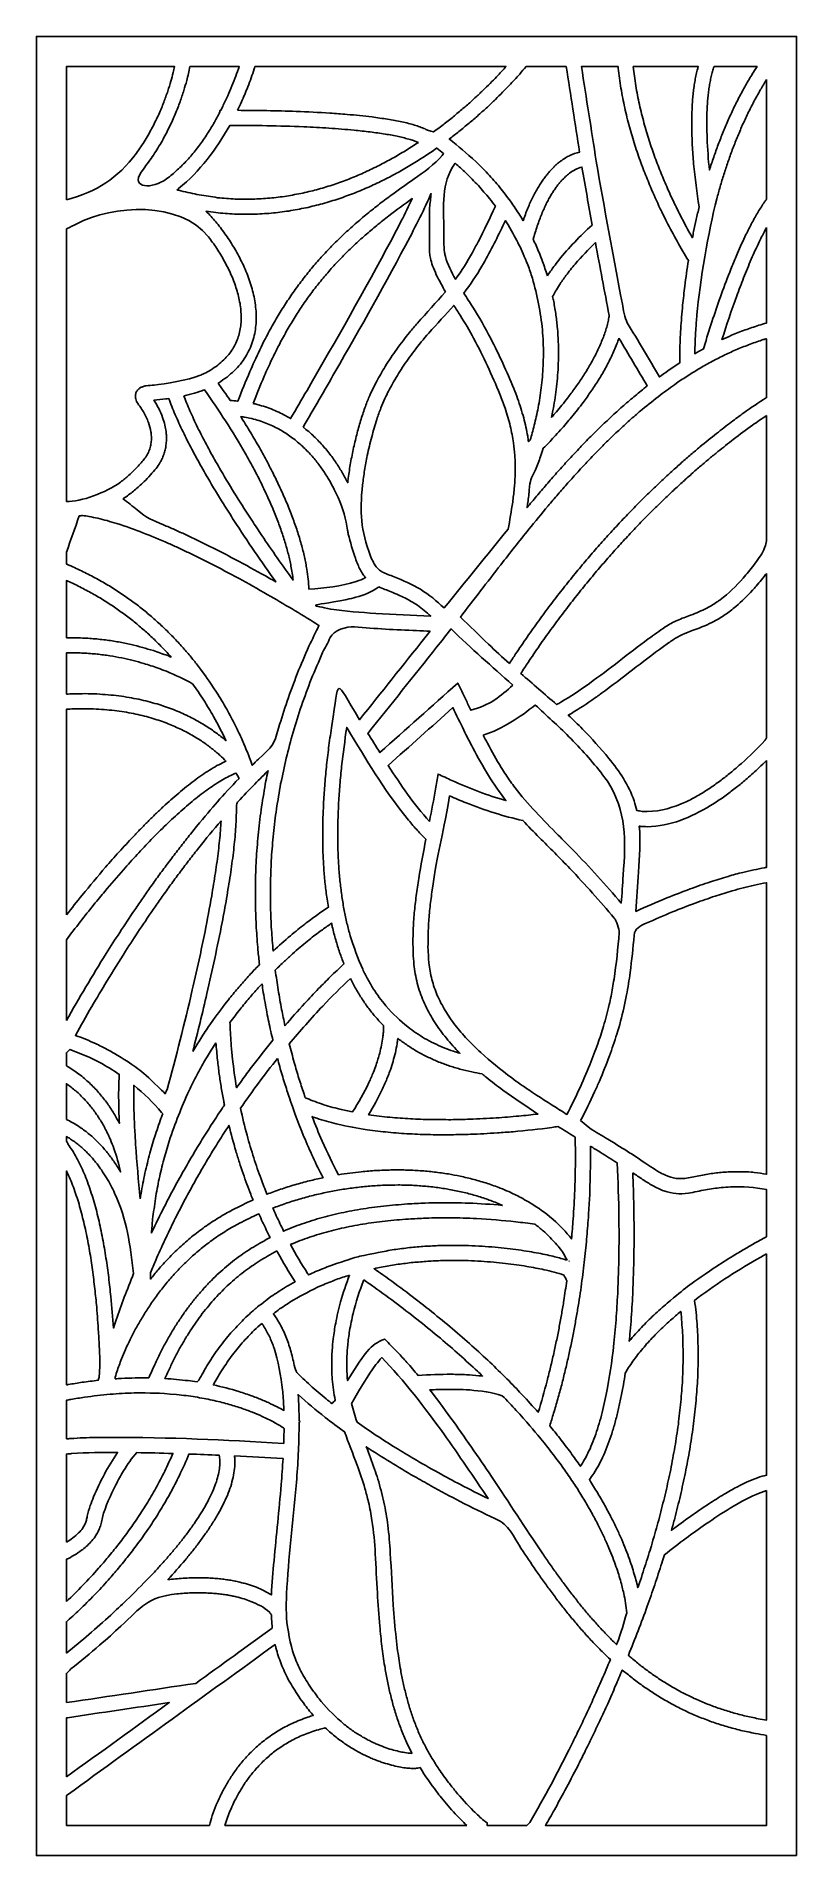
# Model space of a CAD drawing. Header units: centimetres. Extents: x 13.8 to 19, y -9 to 3.5.
import ezdxf

# ---------------------------------------------------------------- set-up
doc = ezdxf.new("R2010")
doc.units = ezdxf.units.CM
doc.header["$MEASUREMENT"] = 0
doc.layers.add('layer 1', color=7, linetype='Continuous')

msp = doc.modelspace()

# ---------------------------------------------------------------- linework, layer by layer
at = {"layer": 'layer 1', "color": 250}
for points, knots in [([(18.99344, -9.00021), (17.25704, -9.00021), (15.52063, -9.00021), (13.78422, -9.00021), (13.78422, -9.00021), (13.78422, -4.84831), (13.78422, -0.6964), (13.78422, 3.4555), (13.78422, 3.4555), (15.52063, 3.4555), (17.25704, 3.4555), (18.99344, 3.4555), (18.99344, 3.4555), (18.99344, -0.6964), (18.99344, -4.84831), (18.99344, -9.00021)], [0, 0, 0, 0, 0.2, 0.2, 0.2, 0.2, 0.4, 0.4, 0.4, 0.4, 0.6, 0.6, 0.6, 0.6, 1, 1, 1, 1]), ([(13.99053, 2.33537), (14.2011, 2.39427), (14.33873, 2.48111), (14.46974, 2.65542), (14.46974, 2.65542), (14.48009, 2.67038), (14.49045, 2.68534), (14.50081, 2.7003), (14.50081, 2.7003), (14.51038, 2.7153), (14.51996, 2.73029), (14.52954, 2.74529), (14.52954, 2.74529), (14.53836, 2.76024), (14.54719, 2.7752), (14.55601, 2.79015), (14.55601, 2.79015), (14.56411, 2.80498), (14.57221, 2.81981), (14.58032, 2.83465), (14.58032, 2.83465), (14.58772, 2.84928), (14.59512, 2.86391), (14.60253, 2.87854), (14.60253, 2.87854), (14.60926, 2.89289), (14.61599, 2.90725), (14.62273, 2.9216), (14.62273, 2.9216), (14.62882, 2.93559), (14.63491, 2.94959), (14.641, 2.96358), (14.641, 2.96358), (14.64647, 2.97713), (14.65195, 2.99069), (14.65742, 3.00425), (14.65742, 3.00425), (14.66664, 3.02972), (14.67586, 3.05519), (14.68508, 3.08067), (14.68508, 3.08067), (14.69217, 3.10342), (14.69926, 3.12618), (14.70636, 3.14894), (14.70636, 3.14894), (14.71156, 3.16834), (14.71676, 3.18774), (14.72196, 3.20714), (14.72196, 3.20714), (14.72529, 3.22114), (14.72857, 3.23514), (14.73162, 3.24919), (14.73162, 3.24919), (14.48459, 3.24919), (14.23756, 3.24919), (13.99053, 3.24919), (13.99053, 3.24919), (13.99053, 2.94458), (13.99053, 2.63998), (13.99053, 2.33537)], [0, 0, 0, 0, 0.0625, 0.0625, 0.0625, 0.0625, 0.125, 0.125, 0.125, 0.125, 0.1875, 0.1875, 0.1875, 0.1875, 0.25, 0.25, 0.25, 0.25, 0.3125, 0.3125, 0.3125, 0.3125, 0.375, 0.375, 0.375, 0.375, 0.4375, 0.4375, 0.4375, 0.4375, 0.5, 0.5, 0.5, 0.5, 0.5625, 0.5625, 0.5625, 0.5625, 0.625, 0.625, 0.625, 0.625, 0.6875, 0.6875, 0.6875, 0.6875, 0.75, 0.75, 0.75, 0.75, 0.8125, 0.8125, 0.8125, 0.8125, 0.875, 0.875, 0.875, 0.875, 1, 1, 1, 1]), ([(14.65744, 2.46731), (14.67013, 2.4765), (14.68282, 2.48569), (14.6955, 2.49487), (14.6955, 2.49487), (14.70773, 2.50483), (14.71995, 2.51478), (14.73217, 2.52474), (14.73217, 2.52474), (14.74393, 2.53538), (14.75569, 2.54603), (14.76745, 2.55668), (14.76745, 2.55668), (14.77873, 2.56794), (14.79002, 2.5792), (14.80131, 2.59047), (14.80131, 2.59047), (14.81212, 2.60226), (14.82294, 2.61406), (14.83375, 2.62586), (14.83375, 2.62586), (14.84409, 2.6381), (14.85443, 2.65035), (14.86476, 2.6626), (14.86476, 2.6626), (14.87462, 2.67522), (14.88448, 2.68784), (14.89434, 2.70046), (14.89434, 2.70046), (14.90371, 2.71336), (14.91309, 2.72626), (14.92247, 2.73916), (14.92247, 2.73916), (14.93136, 2.75227), (14.94026, 2.76537), (14.94915, 2.77847), (14.94915, 2.77847), (14.95756, 2.79169), (14.96598, 2.80491), (14.97439, 2.81812), (14.97439, 2.81812), (14.98232, 2.83137), (14.99025, 2.84462), (14.99818, 2.85786), (14.99818, 2.85786), (15.00563, 2.87105), (15.01308, 2.88424), (15.02053, 2.89743), (15.02053, 2.89743), (15.02757, 2.91095), (15.03461, 2.92447), (15.04165, 2.938), (15.04165, 2.938), (15.04165, 2.94149), (15.04165, 2.94497), (15.04165, 2.94846), (15.04165, 2.94846), (15.04347, 2.94848), (15.0453, 2.9485), (15.04712, 2.94851), (15.04712, 2.94851), (15.05172, 2.95734), (15.05632, 2.96618), (15.06091, 2.97501), (15.06091, 2.97501), (15.07248, 2.99961), (15.08404, 3.02421), (15.0956, 3.0488), (15.0956, 3.0488), (15.10529, 3.07145), (15.11497, 3.0941), (15.12466, 3.11675), (15.12466, 3.11675), (15.1421, 3.16042), (15.15913, 3.20447), (15.17392, 3.24919), (15.17392, 3.24919), (15.06157, 3.24919), (14.94922, 3.24919), (14.83688, 3.24919), (14.83688, 3.24919), (14.83043, 3.21683), (14.82273, 3.18483), (14.81448, 3.15276), (14.81448, 3.15276), (14.80798, 3.13027), (14.80147, 3.10777), (14.79497, 3.08528), (14.79497, 3.08528), (14.78635, 3.05962), (14.77773, 3.03395), (14.7691, 3.00829), (14.7691, 3.00829), (14.76392, 2.99446), (14.75874, 2.98064), (14.75355, 2.96681), (14.75355, 2.96681), (14.74775, 2.95243), (14.74194, 2.93805), (14.73613, 2.92367), (14.73613, 2.92367), (14.72966, 2.90882), (14.7232, 2.89396), (14.71673, 2.8791), (14.71673, 2.8791), (14.70957, 2.86385), (14.70242, 2.84859), (14.69526, 2.83334), (14.69526, 2.83334), (14.68738, 2.81777), (14.6795, 2.8022), (14.67162, 2.78662), (14.67162, 2.78662), (14.66299, 2.77081), (14.65435, 2.75501), (14.64572, 2.7392), (14.64572, 2.7392), (14.6363, 2.72323), (14.62687, 2.70726), (14.61745, 2.6913), (14.61745, 2.6913), (14.6072, 2.67525), (14.59696, 2.65921), (14.58671, 2.64317), (14.58671, 2.64317), (14.57561, 2.62713), (14.56451, 2.61109), (14.55341, 2.59505), (14.55341, 2.59505), (14.54142, 2.5791), (14.52943, 2.56315), (14.51744, 2.5472), (14.51744, 2.5472), (14.41619, 2.42343), (14.55605, 2.40488), (14.65744, 2.46731)], [0, 0, 0, 0, 0.02857143, 0.02857143, 0.02857143, 0.02857143, 0.05714286, 0.05714286, 0.05714286, 0.05714286, 0.08571429, 0.08571429, 0.08571429, 0.08571429, 0.11428571, 0.11428571, 0.11428571, 0.11428571, 0.14285714, 0.14285714, 0.14285714, 0.14285714, 0.17142857, 0.17142857, 0.17142857, 0.17142857, 0.2, 0.2, 0.2, 0.2, 0.22857143, 0.22857143, 0.22857143, 0.22857143, 0.25714286, 0.25714286, 0.25714286, 0.25714286, 0.28571429, 0.28571429, 0.28571429, 0.28571429, 0.31428571, 0.31428571, 0.31428571, 0.31428571, 0.34285714, 0.34285714, 0.34285714, 0.34285714, 0.37142857, 0.37142857, 0.37142857, 0.37142857, 0.4, 0.4, 0.4, 0.4, 0.42857143, 0.42857143, 0.42857143, 0.42857143, 0.45714286, 0.45714286, 0.45714286, 0.45714286, 0.48571429, 0.48571429, 0.48571429, 0.48571429, 0.51428571, 0.51428571, 0.51428571, 0.51428571, 0.54285714, 0.54285714, 0.54285714, 0.54285714, 0.57142857, 0.57142857, 0.57142857, 0.57142857, 0.6, 0.6, 0.6, 0.6, 0.62857143, 0.62857143, 0.62857143, 0.62857143, 0.65714286, 0.65714286, 0.65714286, 0.65714286, 0.68571429, 0.68571429, 0.68571429, 0.68571429, 0.71428571, 0.71428571, 0.71428571, 0.71428571, 0.74285714, 0.74285714, 0.74285714, 0.74285714, 0.77142857, 0.77142857, 0.77142857, 0.77142857, 0.8, 0.8, 0.8, 0.8, 0.82857143, 0.82857143, 0.82857143, 0.82857143, 0.85714286, 0.85714286, 0.85714286, 0.85714286, 0.88571429, 0.88571429, 0.88571429, 0.88571429, 0.91428571, 0.91428571, 0.91428571, 0.91428571, 0.94285714, 0.94285714, 0.94285714, 0.94285714, 1, 1, 1, 1]), ([(15.16276, 2.94922), (15.29676, 2.94903), (15.43062, 2.94637), (15.56456, 2.94173), (15.56456, 2.94173), (15.64168, 2.93861), (15.71867, 2.93475), (15.79572, 2.93004), (15.79572, 2.93004), (15.8349, 2.92712), (15.87408, 2.9242), (15.91326, 2.92128), (15.91326, 2.92128), (15.97039, 2.91614), (16.02727, 2.91035), (16.08425, 2.90373), (16.08425, 2.90373), (16.11975, 2.89871), (16.15525, 2.89368), (16.19076, 2.88865), (16.19076, 2.88865), (16.20743, 2.88576), (16.22411, 2.88286), (16.24078, 2.87997), (16.24078, 2.87997), (16.25661, 2.87679), (16.27243, 2.87362), (16.28826, 2.87045), (16.28826, 2.87045), (16.30314, 2.86697), (16.31801, 2.86349), (16.33289, 2.86001), (16.33289, 2.86001), (16.34675, 2.8562), (16.3606, 2.85238), (16.37445, 2.84856), (16.37445, 2.84856), (16.3872, 2.84436), (16.39996, 2.84016), (16.41272, 2.83596), (16.41272, 2.83596), (16.42433, 2.83128), (16.43595, 2.82661), (16.44757, 2.82194), (16.44757, 2.82194), (16.4554, 2.81798), (16.46324, 2.81402), (16.47107, 2.81006), (16.47107, 2.81006), (16.48246, 2.80721), (16.49385, 2.80436), (16.50525, 2.80151), (16.50525, 2.80151), (16.51796, 2.81076), (16.53068, 2.82), (16.5434, 2.82925), (16.5434, 2.82925), (16.56741, 2.84782), (16.59143, 2.8664), (16.61544, 2.88497), (16.61544, 2.88497), (16.63796, 2.90342), (16.66048, 2.92186), (16.683, 2.94031), (16.683, 2.94031), (16.70398, 2.95843), (16.72496, 2.97654), (16.74594, 2.99466), (16.74594, 2.99466), (16.76533, 3.01224), (16.78472, 3.02983), (16.80412, 3.04742), (16.80412, 3.04742), (16.82187, 3.06427), (16.83963, 3.08112), (16.85739, 3.09798), (16.85739, 3.09798), (16.87346, 3.1139), (16.88954, 3.12981), (16.90561, 3.14573), (16.90561, 3.14573), (16.91995, 3.16052), (16.9343, 3.1753), (16.94864, 3.19008), (16.94864, 3.19008), (16.96675, 3.20979), (16.98487, 3.22949), (17.00298, 3.24919), (17.00298, 3.24919), (16.42933, 3.24919), (15.85567, 3.24919), (15.28202, 3.24919), (15.28202, 3.24919), (15.28042, 3.24393), (15.27879, 3.23867), (15.27714, 3.23342), (15.27714, 3.23342), (15.26358, 3.19191), (15.24878, 3.15109), (15.23316, 3.11031), (15.23316, 3.11031), (15.21924, 3.07546), (15.20478, 3.04104), (15.18975, 3.00666), (15.18975, 3.00666), (15.18075, 2.98751), (15.17176, 2.96837), (15.16276, 2.94922)], [0, 0, 0, 0, 0.03571429, 0.03571429, 0.03571429, 0.03571429, 0.07142857, 0.07142857, 0.07142857, 0.07142857, 0.10714286, 0.10714286, 0.10714286, 0.10714286, 0.14285714, 0.14285714, 0.14285714, 0.14285714, 0.17857143, 0.17857143, 0.17857143, 0.17857143, 0.21428571, 0.21428571, 0.21428571, 0.21428571, 0.25, 0.25, 0.25, 0.25, 0.28571429, 0.28571429, 0.28571429, 0.28571429, 0.32142857, 0.32142857, 0.32142857, 0.32142857, 0.35714286, 0.35714286, 0.35714286, 0.35714286, 0.39285714, 0.39285714, 0.39285714, 0.39285714, 0.42857143, 0.42857143, 0.42857143, 0.42857143, 0.46428571, 0.46428571, 0.46428571, 0.46428571, 0.5, 0.5, 0.5, 0.5, 0.53571429, 0.53571429, 0.53571429, 0.53571429, 0.57142857, 0.57142857, 0.57142857, 0.57142857, 0.60714286, 0.60714286, 0.60714286, 0.60714286, 0.64285714, 0.64285714, 0.64285714, 0.64285714, 0.67857143, 0.67857143, 0.67857143, 0.67857143, 0.71428571, 0.71428571, 0.71428571, 0.71428571, 0.75, 0.75, 0.75, 0.75, 0.78571429, 0.78571429, 0.78571429, 0.78571429, 0.82142857, 0.82142857, 0.82142857, 0.82142857, 0.85714286, 0.85714286, 0.85714286, 0.85714286, 0.89285714, 0.89285714, 0.89285714, 0.89285714, 0.92857143, 0.92857143, 0.92857143, 0.92857143, 1, 1, 1, 1]), ([(17.11972, 2.19337), (17.12205, 2.20026), (17.12437, 2.20715), (17.1267, 2.21404), (17.1267, 2.21404), (17.13215, 2.22868), (17.13761, 2.24333), (17.14306, 2.25797), (17.14306, 2.25797), (17.14867, 2.27164), (17.15428, 2.28532), (17.15988, 2.29899), (17.15988, 2.29899), (17.16563, 2.31173), (17.17137, 2.32447), (17.17711, 2.33721), (17.17711, 2.33721), (17.18297, 2.34905), (17.18882, 2.36089), (17.19468, 2.37273), (17.19468, 2.37273), (17.20063, 2.3837), (17.20657, 2.39467), (17.21252, 2.40564), (17.21252, 2.40564), (17.21854, 2.41578), (17.22457, 2.42592), (17.23059, 2.43606), (17.23059, 2.43606), (17.23666, 2.44539), (17.24274, 2.45473), (17.24881, 2.46407), (17.24881, 2.46407), (17.25491, 2.47264), (17.26102, 2.48121), (17.26713, 2.48978), (17.26713, 2.48978), (17.27324, 2.49761), (17.27936, 2.50544), (17.28547, 2.51327), (17.28547, 2.51327), (17.29157, 2.5204), (17.29768, 2.52752), (17.30378, 2.53465), (17.30378, 2.53465), (17.30985, 2.5411), (17.31592, 2.54755), (17.32198, 2.554), (17.32198, 2.554), (17.32799, 2.55981), (17.334, 2.56562), (17.34001, 2.57142), (17.34001, 2.57142), (17.34593, 2.57662), (17.35186, 2.58181), (17.35778, 2.587), (17.35778, 2.587), (17.3636, 2.59161), (17.36941, 2.59622), (17.37523, 2.60083), (17.37523, 2.60083), (17.38642, 2.60842), (17.39761, 2.61601), (17.4088, 2.6236), (17.4088, 2.6236), (17.41923, 2.62923), (17.42965, 2.63487), (17.44007, 2.6405), (17.44007, 2.6405), (17.46136, 2.65001), (17.48295, 2.6586), (17.50596, 2.66295), (17.50596, 2.66295), (17.4756, 2.85836), (17.44525, 3.05378), (17.41489, 3.24919), (17.41489, 3.24919), (17.32326, 3.24919), (17.23163, 3.24919), (17.14, 3.24919), (17.14, 3.24919), (17.12541, 3.23188), (17.11062, 3.21476), (17.09571, 3.19767), (17.09571, 3.19767), (17.07159, 3.17143), (17.04747, 3.14519), (17.02334, 3.11894), (17.02334, 3.11894), (17.00854, 3.10369), (16.99373, 3.08843), (16.97893, 3.07317), (16.97893, 3.07317), (16.96235, 3.05675), (16.94577, 3.04033), (16.9292, 3.02391), (16.9292, 3.02391), (16.91089, 3.00654), (16.89258, 2.98916), (16.87428, 2.97179), (16.87428, 2.97179), (16.85429, 2.95366), (16.8343, 2.93553), (16.8143, 2.9174), (16.8143, 2.9174), (16.79267, 2.89872), (16.77103, 2.88004), (16.7494, 2.86136), (16.7494, 2.86136), (16.72616, 2.84233), (16.70292, 2.82329), (16.67969, 2.80426), (16.67969, 2.80426), (16.65768, 2.78723), (16.63566, 2.7702), (16.61365, 2.75318), (16.61365, 2.75318), (16.68034, 2.70023), (16.72538, 2.66155), (16.79799, 2.59632), (16.79799, 2.59632), (16.82822, 2.56553), (16.85846, 2.53474), (16.88869, 2.50395), (16.88869, 2.50395), (16.91576, 2.4726), (16.94283, 2.44126), (16.96991, 2.40992), (16.96991, 2.40992), (16.99395, 2.37814), (17.018, 2.34635), (17.04205, 2.31457), (17.04205, 2.31457), (17.06321, 2.28247), (17.08437, 2.25036), (17.10553, 2.21826), (17.10553, 2.21826), (17.11026, 2.20996), (17.11499, 2.20167), (17.11972, 2.19337)], [0, 0, 0, 0, 0.02777778, 0.02777778, 0.02777778, 0.02777778, 0.05555556, 0.05555556, 0.05555556, 0.05555556, 0.08333333, 0.08333333, 0.08333333, 0.08333333, 0.11111111, 0.11111111, 0.11111111, 0.11111111, 0.13888889, 0.13888889, 0.13888889, 0.13888889, 0.16666667, 0.16666667, 0.16666667, 0.16666667, 0.19444444, 0.19444444, 0.19444444, 0.19444444, 0.22222222, 0.22222222, 0.22222222, 0.22222222, 0.25, 0.25, 0.25, 0.25, 0.27777778, 0.27777778, 0.27777778, 0.27777778, 0.30555556, 0.30555556, 0.30555556, 0.30555556, 0.33333333, 0.33333333, 0.33333333, 0.33333333, 0.36111111, 0.36111111, 0.36111111, 0.36111111, 0.38888889, 0.38888889, 0.38888889, 0.38888889, 0.41666667, 0.41666667, 0.41666667, 0.41666667, 0.44444444, 0.44444444, 0.44444444, 0.44444444, 0.47222222, 0.47222222, 0.47222222, 0.47222222, 0.5, 0.5, 0.5, 0.5, 0.52777778, 0.52777778, 0.52777778, 0.52777778, 0.55555556, 0.55555556, 0.55555556, 0.55555556, 0.58333333, 0.58333333, 0.58333333, 0.58333333, 0.61111111, 0.61111111, 0.61111111, 0.61111111, 0.63888889, 0.63888889, 0.63888889, 0.63888889, 0.66666667, 0.66666667, 0.66666667, 0.66666667, 0.69444444, 0.69444444, 0.69444444, 0.69444444, 0.72222222, 0.72222222, 0.72222222, 0.72222222, 0.75, 0.75, 0.75, 0.75, 0.77777778, 0.77777778, 0.77777778, 0.77777778, 0.80555556, 0.80555556, 0.80555556, 0.80555556, 0.83333333, 0.83333333, 0.83333333, 0.83333333, 0.86111111, 0.86111111, 0.86111111, 0.86111111, 0.88888889, 0.88888889, 0.88888889, 0.88888889, 0.91666667, 0.91666667, 0.91666667, 0.91666667, 0.94444444, 0.94444444, 0.94444444, 0.94444444, 1, 1, 1, 1]), ([(18.19258, 1.30187), (18.19401, 1.35202), (18.19639, 1.40201), (18.19927, 1.4521), (18.19927, 1.4521), (18.203, 1.50677), (18.20742, 1.56126), (18.21239, 1.61583), (18.21239, 1.61583), (18.21713, 1.65886), (18.22187, 1.70188), (18.22661, 1.74491), (18.22661, 1.74491), (18.2343, 1.80389), (18.2423, 1.86273), (18.25174, 1.92147), (18.25174, 1.92147), (18.19738, 2.00725), (18.14891, 2.09672), (18.1024, 2.18695), (18.1024, 2.18695), (18.08789, 2.21645), (18.07339, 2.24595), (18.05888, 2.27545), (18.05888, 2.27545), (18.03572, 2.32501), (18.0134, 2.37472), (17.99169, 2.42494), (17.99169, 2.42494), (17.97694, 2.46146), (17.96219, 2.49798), (17.94743, 2.53451), (17.94743, 2.53451), (17.94027, 2.55365), (17.9331, 2.57279), (17.92593, 2.59193), (17.92593, 2.59193), (17.91897, 2.61162), (17.91201, 2.6313), (17.90506, 2.65098), (17.90506, 2.65098), (17.89836, 2.67117), (17.89166, 2.69136), (17.88496, 2.71155), (17.88496, 2.71155), (17.87858, 2.73221), (17.87219, 2.75287), (17.86581, 2.77353), (17.86581, 2.77353), (17.85979, 2.79462), (17.85377, 2.81571), (17.84775, 2.8368), (17.84775, 2.8368), (17.84215, 2.8583), (17.83654, 2.87979), (17.83094, 2.90128), (17.83094, 2.90128), (17.82581, 2.92313), (17.82068, 2.94499), (17.81555, 2.96684), (17.81555, 2.96684), (17.81094, 2.98903), (17.80633, 3.01121), (17.80172, 3.0334), (17.80172, 3.0334), (17.79769, 3.05587), (17.79366, 3.07835), (17.78963, 3.10083), (17.78963, 3.10083), (17.78623, 3.12356), (17.78282, 3.1463), (17.77942, 3.16903), (17.77942, 3.16903), (17.77671, 3.19199), (17.77399, 3.21495), (17.77127, 3.2379), (17.77127, 3.2379), (17.77095, 3.24167), (17.77063, 3.24543), (17.77031, 3.24919), (17.77031, 3.24919), (17.68663, 3.24919), (17.60296, 3.24919), (17.51928, 3.24919), (17.51928, 3.24919), (17.55283, 3.03322), (17.58638, 2.81725), (17.61993, 2.60127), (17.61993, 2.60127), (17.67736, 2.2739), (17.73484, 1.96381), (17.79944, 1.62097), (17.79944, 1.62097), (17.80514, 1.5907), (17.81506, 1.5256), (17.83321, 1.49504), (17.83321, 1.49504), (17.90658, 1.37147), (17.97994, 1.24791), (18.05331, 1.12434), (18.05331, 1.12434), (18.07241, 1.13804), (18.0915, 1.15173), (18.1106, 1.16543), (18.1106, 1.16543), (18.13773, 1.18349), (18.16486, 1.20156), (18.19199, 1.21962), (18.19199, 1.21962), (18.19195, 1.24704), (18.19203, 1.27441), (18.19258, 1.30187)], [0, 0, 0, 0, 0.03448276, 0.03448276, 0.03448276, 0.03448276, 0.06896552, 0.06896552, 0.06896552, 0.06896552, 0.10344828, 0.10344828, 0.10344828, 0.10344828, 0.13793103, 0.13793103, 0.13793103, 0.13793103, 0.17241379, 0.17241379, 0.17241379, 0.17241379, 0.20689655, 0.20689655, 0.20689655, 0.20689655, 0.24137931, 0.24137931, 0.24137931, 0.24137931, 0.27586207, 0.27586207, 0.27586207, 0.27586207, 0.31034483, 0.31034483, 0.31034483, 0.31034483, 0.34482759, 0.34482759, 0.34482759, 0.34482759, 0.37931034, 0.37931034, 0.37931034, 0.37931034, 0.4137931, 0.4137931, 0.4137931, 0.4137931, 0.44827586, 0.44827586, 0.44827586, 0.44827586, 0.48275862, 0.48275862, 0.48275862, 0.48275862, 0.51724138, 0.51724138, 0.51724138, 0.51724138, 0.55172414, 0.55172414, 0.55172414, 0.55172414, 0.5862069, 0.5862069, 0.5862069, 0.5862069, 0.62068966, 0.62068966, 0.62068966, 0.62068966, 0.65517241, 0.65517241, 0.65517241, 0.65517241, 0.68965517, 0.68965517, 0.68965517, 0.68965517, 0.72413793, 0.72413793, 0.72413793, 0.72413793, 0.75862069, 0.75862069, 0.75862069, 0.75862069, 0.79310345, 0.79310345, 0.79310345, 0.79310345, 0.82758621, 0.82758621, 0.82758621, 0.82758621, 0.86206897, 0.86206897, 0.86206897, 0.86206897, 0.89655172, 0.89655172, 0.89655172, 0.89655172, 0.93103448, 0.93103448, 0.93103448, 0.93103448, 1, 1, 1, 1]), ([(17.87384, 3.24919), (17.87386, 3.24892), (17.87388, 3.24864), (17.87391, 3.24836), (17.87391, 3.24836), (17.8765, 3.22648), (17.87909, 3.20461), (17.88168, 3.18273), (17.88168, 3.18273), (17.88492, 3.16101), (17.88817, 3.13929), (17.89142, 3.11757), (17.89142, 3.11757), (17.89528, 3.09604), (17.89914, 3.07452), (17.90301, 3.053), (17.90301, 3.053), (17.90743, 3.03171), (17.91185, 3.01042), (17.91627, 2.98913), (17.91627, 2.98913), (17.92121, 2.96811), (17.92614, 2.9471), (17.93108, 2.92608), (17.93108, 2.92608), (17.93647, 2.90538), (17.94187, 2.88468), (17.94727, 2.86397), (17.94727, 2.86397), (17.95307, 2.84362), (17.95888, 2.82327), (17.96469, 2.80291), (17.96469, 2.80291), (17.97086, 2.78295), (17.97703, 2.76299), (17.9832, 2.74302), (17.9832, 2.74302), (17.98968, 2.72349), (17.99616, 2.70395), (18.00265, 2.68442), (18.00265, 2.68442), (18.00939, 2.66535), (18.01613, 2.64628), (18.02287, 2.62721), (18.02287, 2.62721), (18.03693, 2.59062), (18.05099, 2.55404), (18.06505, 2.51745), (18.06505, 2.51745), (18.07954, 2.48319), (18.09402, 2.44893), (18.10851, 2.41466), (18.10851, 2.41466), (18.12302, 2.38303), (18.13753, 2.35139), (18.15204, 2.31976), (18.15204, 2.31976), (18.16615, 2.29105), (18.18027, 2.26235), (18.19438, 2.23364), (18.19438, 2.23364), (18.22168, 2.18068), (18.24957, 2.12819), (18.27916, 2.07648), (18.27916, 2.07648), (18.28201, 2.09108), (18.28485, 2.10569), (18.2877, 2.12029), (18.2877, 2.12029), (18.29352, 2.14755), (18.29935, 2.17481), (18.30517, 2.20207), (18.30517, 2.20207), (18.31183, 2.23051), (18.31849, 2.25894), (18.32516, 2.28737), (18.32516, 2.28737), (18.30907, 2.38578), (18.29713, 2.48452), (18.28779, 2.58379), (18.28779, 2.58379), (18.28426, 2.62616), (18.28124, 2.66845), (18.27871, 2.71089), (18.27871, 2.71089), (18.27757, 2.74055), (18.27642, 2.7702), (18.27528, 2.79986), (18.27528, 2.79986), (18.27509, 2.83), (18.2749, 2.86014), (18.27471, 2.89028), (18.27471, 2.89028), (18.2757, 2.92037), (18.2767, 2.95046), (18.27769, 2.98055), (18.27769, 2.98055), (18.2787, 2.99541), (18.27972, 3.01027), (18.28073, 3.02513), (18.28073, 3.02513), (18.28213, 3.03978), (18.28353, 3.05444), (18.28493, 3.06909), (18.28493, 3.06909), (18.28674, 3.08347), (18.28856, 3.09785), (18.29037, 3.11223), (18.29037, 3.11223), (18.29264, 3.12628), (18.29491, 3.14032), (18.29718, 3.15437), (18.29718, 3.15437), (18.29994, 3.16803), (18.3027, 3.18168), (18.30546, 3.19534), (18.30546, 3.19534), (18.30875, 3.20854), (18.31204, 3.22175), (18.31533, 3.23495), (18.31533, 3.23495), (18.31678, 3.2397), (18.31823, 3.24445), (18.31968, 3.24919), (18.31968, 3.24919), (18.17106, 3.24919), (18.02245, 3.24919), (17.87384, 3.24919)], [0, 0, 0, 0, 0.03030303, 0.03030303, 0.03030303, 0.03030303, 0.06060606, 0.06060606, 0.06060606, 0.06060606, 0.09090909, 0.09090909, 0.09090909, 0.09090909, 0.12121212, 0.12121212, 0.12121212, 0.12121212, 0.15151515, 0.15151515, 0.15151515, 0.15151515, 0.18181818, 0.18181818, 0.18181818, 0.18181818, 0.21212121, 0.21212121, 0.21212121, 0.21212121, 0.24242424, 0.24242424, 0.24242424, 0.24242424, 0.27272727, 0.27272727, 0.27272727, 0.27272727, 0.3030303, 0.3030303, 0.3030303, 0.3030303, 0.33333333, 0.33333333, 0.33333333, 0.33333333, 0.36363636, 0.36363636, 0.36363636, 0.36363636, 0.39393939, 0.39393939, 0.39393939, 0.39393939, 0.42424242, 0.42424242, 0.42424242, 0.42424242, 0.45454545, 0.45454545, 0.45454545, 0.45454545, 0.48484848, 0.48484848, 0.48484848, 0.48484848, 0.51515152, 0.51515152, 0.51515152, 0.51515152, 0.54545455, 0.54545455, 0.54545455, 0.54545455, 0.57575758, 0.57575758, 0.57575758, 0.57575758, 0.60606061, 0.60606061, 0.60606061, 0.60606061, 0.63636364, 0.63636364, 0.63636364, 0.63636364, 0.66666667, 0.66666667, 0.66666667, 0.66666667, 0.6969697, 0.6969697, 0.6969697, 0.6969697, 0.72727273, 0.72727273, 0.72727273, 0.72727273, 0.75757576, 0.75757576, 0.75757576, 0.75757576, 0.78787879, 0.78787879, 0.78787879, 0.78787879, 0.81818182, 0.81818182, 0.81818182, 0.81818182, 0.84848485, 0.84848485, 0.84848485, 0.84848485, 0.87878788, 0.87878788, 0.87878788, 0.87878788, 0.90909091, 0.90909091, 0.90909091, 0.90909091, 0.93939394, 0.93939394, 0.93939394, 0.93939394, 1, 1, 1, 1]), ([(18.42813, 3.24919), (18.42699, 3.24613), (18.42585, 3.24307), (18.42472, 3.24), (18.42472, 3.24), (18.4214, 3.22914), (18.41809, 3.21828), (18.41478, 3.20741), (18.41478, 3.20741), (18.41189, 3.19582), (18.409, 3.18423), (18.40611, 3.17264), (18.40611, 3.17264), (18.40364, 3.1604), (18.40116, 3.14816), (18.39869, 3.13593), (18.39869, 3.13593), (18.39662, 3.12313), (18.39456, 3.11034), (18.39249, 3.09754), (18.39249, 3.09754), (18.39082, 3.08427), (18.38914, 3.071), (18.38746, 3.05772), (18.38746, 3.05772), (18.38616, 3.04406), (18.38485, 3.03039), (18.38355, 3.01672), (18.38355, 3.01672), (18.38197, 2.98853), (18.3804, 2.96033), (18.37882, 2.93213), (18.37882, 2.93213), (18.37846, 2.9033), (18.37811, 2.87447), (18.37775, 2.84564), (18.37775, 2.84564), (18.37842, 2.81678), (18.37909, 2.78793), (18.37976, 2.75907), (18.37976, 2.75907), (18.38313, 2.68578), (18.38809, 2.61281), (18.39568, 2.53983), (18.39568, 2.53983), (18.40543, 2.56938), (18.41518, 2.59892), (18.42493, 2.62847), (18.42493, 2.62847), (18.43534, 2.65738), (18.44575, 2.6863), (18.45615, 2.71521), (18.45615, 2.71521), (18.46746, 2.74406), (18.47877, 2.77291), (18.49007, 2.80176), (18.49007, 2.80176), (18.50231, 2.83045), (18.51456, 2.85914), (18.5268, 2.88783), (18.5268, 2.88783), (18.54002, 2.91626), (18.55323, 2.94469), (18.56645, 2.97312), (18.56645, 2.97312), (18.58069, 3.0012), (18.59492, 3.02927), (18.60916, 3.05734), (18.60916, 3.05734), (18.62445, 3.08496), (18.63974, 3.11258), (18.65503, 3.1402), (18.65503, 3.1402), (18.67141, 3.16726), (18.6878, 3.19433), (18.70419, 3.22139), (18.70419, 3.22139), (18.71034, 3.23066), (18.71649, 3.23993), (18.72264, 3.24919), (18.72264, 3.24919), (18.62447, 3.24919), (18.5263, 3.24919), (18.42813, 3.24919)], [0, 0, 0, 0, 0.04545455, 0.04545455, 0.04545455, 0.04545455, 0.09090909, 0.09090909, 0.09090909, 0.09090909, 0.13636364, 0.13636364, 0.13636364, 0.13636364, 0.18181818, 0.18181818, 0.18181818, 0.18181818, 0.22727273, 0.22727273, 0.22727273, 0.22727273, 0.27272727, 0.27272727, 0.27272727, 0.27272727, 0.31818182, 0.31818182, 0.31818182, 0.31818182, 0.36363636, 0.36363636, 0.36363636, 0.36363636, 0.40909091, 0.40909091, 0.40909091, 0.40909091, 0.45454545, 0.45454545, 0.45454545, 0.45454545, 0.5, 0.5, 0.5, 0.5, 0.54545455, 0.54545455, 0.54545455, 0.54545455, 0.59090909, 0.59090909, 0.59090909, 0.59090909, 0.63636364, 0.63636364, 0.63636364, 0.63636364, 0.68181818, 0.68181818, 0.68181818, 0.68181818, 0.72727273, 0.72727273, 0.72727273, 0.72727273, 0.77272727, 0.77272727, 0.77272727, 0.77272727, 0.81818182, 0.81818182, 0.81818182, 0.81818182, 0.86363636, 0.86363636, 0.86363636, 0.86363636, 0.90909091, 0.90909091, 0.90909091, 0.90909091, 1, 1, 1, 1]), ([(18.78714, 3.15923), (18.77286, 3.13565), (18.75858, 3.11207), (18.7443, 3.08849), (18.7443, 3.08849), (18.72964, 3.062), (18.71497, 3.03551), (18.70031, 3.00902), (18.70031, 3.00902), (18.68662, 2.98203), (18.67294, 2.95504), (18.65925, 2.92804), (18.65925, 2.92804), (18.64651, 2.90064), (18.63377, 2.87324), (18.62103, 2.84583), (18.62103, 2.84583), (18.6092, 2.81812), (18.59738, 2.79041), (18.58555, 2.76269), (18.58555, 2.76269), (18.57461, 2.73477), (18.56367, 2.70684), (18.55272, 2.67892), (18.55272, 2.67892), (18.54263, 2.65088), (18.53254, 2.62284), (18.52245, 2.5948), (18.52245, 2.5948), (18.51317, 2.56675), (18.50389, 2.5387), (18.49462, 2.51065), (18.49462, 2.51065), (18.48613, 2.48268), (18.47764, 2.45471), (18.46915, 2.42674), (18.46915, 2.42674), (18.46141, 2.39896), (18.45367, 2.37118), (18.44593, 2.3434), (18.44593, 2.3434), (18.38876, 2.11955), (18.33042, 1.77459), (18.30981, 1.54822), (18.30981, 1.54822), (18.30728, 1.51403), (18.30475, 1.47983), (18.30222, 1.44563), (18.30222, 1.44563), (18.29909, 1.39125), (18.29627, 1.33683), (18.29534, 1.28236), (18.29534, 1.28236), (18.31535, 1.29356), (18.33536, 1.30477), (18.35536, 1.31598), (18.35536, 1.31598), (18.36104, 1.33544), (18.36676, 1.35488), (18.37261, 1.3743), (18.37261, 1.3743), (18.40746, 1.48839), (18.44556, 1.60125), (18.48613, 1.71345), (18.48613, 1.71345), (18.50724, 1.77051), (18.52901, 1.82719), (18.55159, 1.8837), (18.55159, 1.8837), (18.56371, 1.91267), (18.57582, 1.94163), (18.58793, 1.9706), (18.58793, 1.9706), (18.60677, 2.01346), (18.62611, 2.0559), (18.6462, 2.0982), (18.6462, 2.0982), (18.65987, 2.1251), (18.67354, 2.152), (18.6872, 2.17891), (18.6872, 2.17891), (18.69423, 2.19171), (18.70126, 2.20451), (18.70829, 2.21732), (18.70829, 2.21732), (18.71544, 2.2296), (18.72259, 2.24188), (18.72974, 2.25416), (18.72974, 2.25416), (18.73701, 2.26585), (18.74429, 2.27754), (18.75156, 2.28923), (18.75156, 2.28923), (18.75896, 2.30026), (18.76636, 2.3113), (18.77375, 2.32234), (18.77375, 2.32234), (18.77821, 2.32845), (18.78267, 2.33456), (18.78714, 2.34067), (18.78714, 2.34067), (18.78714, 2.61352), (18.78714, 2.88637), (18.78714, 3.15923)], [0, 0, 0, 0, 0.03703704, 0.03703704, 0.03703704, 0.03703704, 0.07407407, 0.07407407, 0.07407407, 0.07407407, 0.11111111, 0.11111111, 0.11111111, 0.11111111, 0.14814815, 0.14814815, 0.14814815, 0.14814815, 0.18518519, 0.18518519, 0.18518519, 0.18518519, 0.22222222, 0.22222222, 0.22222222, 0.22222222, 0.25925926, 0.25925926, 0.25925926, 0.25925926, 0.2962963, 0.2962963, 0.2962963, 0.2962963, 0.33333333, 0.33333333, 0.33333333, 0.33333333, 0.37037037, 0.37037037, 0.37037037, 0.37037037, 0.40740741, 0.40740741, 0.40740741, 0.40740741, 0.44444444, 0.44444444, 0.44444444, 0.44444444, 0.48148148, 0.48148148, 0.48148148, 0.48148148, 0.51851852, 0.51851852, 0.51851852, 0.51851852, 0.55555556, 0.55555556, 0.55555556, 0.55555556, 0.59259259, 0.59259259, 0.59259259, 0.59259259, 0.62962963, 0.62962963, 0.62962963, 0.62962963, 0.66666667, 0.66666667, 0.66666667, 0.66666667, 0.7037037, 0.7037037, 0.7037037, 0.7037037, 0.74074074, 0.74074074, 0.74074074, 0.74074074, 0.77777778, 0.77777778, 0.77777778, 0.77777778, 0.81481481, 0.81481481, 0.81481481, 0.81481481, 0.85185185, 0.85185185, 0.85185185, 0.85185185, 0.88888889, 0.88888889, 0.88888889, 0.88888889, 0.92592593, 0.92592593, 0.92592593, 0.92592593, 1, 1, 1, 1]), ([(16.40154, 2.72927), (16.39346, 2.73252), (16.38538, 2.73577), (16.37729, 2.73902), (16.37729, 2.73902), (16.36639, 2.74261), (16.35549, 2.7462), (16.34459, 2.74979), (16.34459, 2.74979), (16.33221, 2.7532), (16.31983, 2.75662), (16.30745, 2.76003), (16.30745, 2.76003), (16.29375, 2.76323), (16.28006, 2.76643), (16.26637, 2.76963), (16.26637, 2.76963), (16.25152, 2.77261), (16.23666, 2.77559), (16.22181, 2.77857), (16.22181, 2.77857), (16.20595, 2.78132), (16.19008, 2.78407), (16.17422, 2.78683), (16.17422, 2.78683), (16.13999, 2.79167), (16.10576, 2.79652), (16.07154, 2.80136), (16.07154, 2.80136), (16.03484, 2.80537), (15.99814, 2.80937), (15.96144, 2.81337), (15.96144, 2.81337), (15.90396, 2.81855), (15.84654, 2.82309), (15.78898, 2.8271), (15.78898, 2.8271), (15.73148, 2.83062), (15.67403, 2.83371), (15.6165, 2.83639), (15.6165, 2.83639), (15.44777, 2.84321), (15.2788, 2.84714), (15.10992, 2.84595), (15.10992, 2.84595), (15.01755, 2.68241), (14.90533, 2.53272), (14.75837, 2.41304), (14.75837, 2.41304), (14.75491, 2.41053), (14.75145, 2.40802), (14.74798, 2.40552), (14.74798, 2.40552), (14.75667, 2.40294), (14.76535, 2.40036), (14.77404, 2.39778), (14.77404, 2.39778), (14.81627, 2.38842), (14.85849, 2.37906), (14.90072, 2.36971), (14.90072, 2.36971), (14.94218, 2.36355), (14.98365, 2.3574), (15.02511, 2.35125), (15.02511, 2.35125), (15.06578, 2.3481), (15.10644, 2.34495), (15.14711, 2.3418), (15.14711, 2.3418), (15.18696, 2.34145), (15.22681, 2.3411), (15.26665, 2.34076), (15.26665, 2.34076), (15.30565, 2.34302), (15.34464, 2.34529), (15.38364, 2.34755), (15.38364, 2.34755), (15.42175, 2.35223), (15.45985, 2.35691), (15.49796, 2.36159), (15.49796, 2.36159), (15.53515, 2.36849), (15.57233, 2.3754), (15.60952, 2.3823), (15.60952, 2.3823), (15.64574, 2.39124), (15.68196, 2.40018), (15.71818, 2.40912), (15.71818, 2.40912), (15.7534, 2.4199), (15.78862, 2.43068), (15.82383, 2.44146), (15.82383, 2.44146), (15.858, 2.4539), (15.89217, 2.46633), (15.92633, 2.47876), (15.92633, 2.47876), (15.9594, 2.49265), (15.99247, 2.50653), (16.02554, 2.52042), (16.02554, 2.52042), (16.05746, 2.53557), (16.08938, 2.55072), (16.1213, 2.56587), (16.1213, 2.56587), (16.15203, 2.58209), (16.18276, 2.59831), (16.21349, 2.61453), (16.21349, 2.61453), (16.24297, 2.63161), (16.27245, 2.6487), (16.30194, 2.66578), (16.30194, 2.66578), (16.33013, 2.68354), (16.35832, 2.7013), (16.38651, 2.71905), (16.38651, 2.71905), (16.39152, 2.72246), (16.39653, 2.72586), (16.40154, 2.72927)], [0, 0, 0, 0, 0.03225806, 0.03225806, 0.03225806, 0.03225806, 0.06451613, 0.06451613, 0.06451613, 0.06451613, 0.09677419, 0.09677419, 0.09677419, 0.09677419, 0.12903226, 0.12903226, 0.12903226, 0.12903226, 0.16129032, 0.16129032, 0.16129032, 0.16129032, 0.19354839, 0.19354839, 0.19354839, 0.19354839, 0.22580645, 0.22580645, 0.22580645, 0.22580645, 0.25806452, 0.25806452, 0.25806452, 0.25806452, 0.29032258, 0.29032258, 0.29032258, 0.29032258, 0.32258065, 0.32258065, 0.32258065, 0.32258065, 0.35483871, 0.35483871, 0.35483871, 0.35483871, 0.38709677, 0.38709677, 0.38709677, 0.38709677, 0.41935484, 0.41935484, 0.41935484, 0.41935484, 0.4516129, 0.4516129, 0.4516129, 0.4516129, 0.48387097, 0.48387097, 0.48387097, 0.48387097, 0.51612903, 0.51612903, 0.51612903, 0.51612903, 0.5483871, 0.5483871, 0.5483871, 0.5483871, 0.58064516, 0.58064516, 0.58064516, 0.58064516, 0.61290323, 0.61290323, 0.61290323, 0.61290323, 0.64516129, 0.64516129, 0.64516129, 0.64516129, 0.67741935, 0.67741935, 0.67741935, 0.67741935, 0.70967742, 0.70967742, 0.70967742, 0.70967742, 0.74193548, 0.74193548, 0.74193548, 0.74193548, 0.77419355, 0.77419355, 0.77419355, 0.77419355, 0.80645161, 0.80645161, 0.80645161, 0.80645161, 0.83870968, 0.83870968, 0.83870968, 0.83870968, 0.87096774, 0.87096774, 0.87096774, 0.87096774, 0.90322581, 0.90322581, 0.90322581, 0.90322581, 0.93548387, 0.93548387, 0.93548387, 0.93548387, 1, 1, 1, 1]), ([(15.02937, 1.08119), (15.05735, 1.04187), (15.08493, 1.00233), (15.11218, 0.96246), (15.11218, 0.96246), (15.12918, 0.96131), (15.14617, 0.96016), (15.16317, 0.95901), (15.16317, 0.95901), (15.16393, 0.9589), (15.16469, 0.9588), (15.16545, 0.9587), (15.16545, 0.9587), (15.19144, 1.02706), (15.21873, 1.09487), (15.24759, 1.16207), (15.24759, 1.16207), (15.25749, 1.18504), (15.26775, 1.20786), (15.2779, 1.23073), (15.2779, 1.23073), (15.30232, 1.28341), (15.32747, 1.33538), (15.35371, 1.38718), (15.35371, 1.38718), (15.36248, 1.40374), (15.37125, 1.42029), (15.38001, 1.43684), (15.38001, 1.43684), (15.38897, 1.453), (15.39792, 1.46917), (15.40687, 1.48533), (15.40687, 1.48533), (15.41602, 1.50111), (15.42516, 1.5169), (15.43431, 1.53269), (15.43431, 1.53269), (15.44365, 1.54811), (15.453, 1.56353), (15.46234, 1.57896), (15.46234, 1.57896), (15.4719, 1.59403), (15.48145, 1.60911), (15.491, 1.62418), (15.491, 1.62418), (15.50077, 1.63892), (15.51053, 1.65366), (15.5203, 1.66841), (15.5203, 1.66841), (15.53029, 1.68283), (15.54028, 1.69725), (15.55026, 1.71167), (15.55026, 1.71167), (15.56048, 1.72579), (15.5707, 1.7399), (15.58091, 1.75402), (15.58091, 1.75402), (15.59136, 1.76784), (15.60181, 1.78167), (15.61227, 1.79549), (15.61227, 1.79549), (15.62296, 1.80904), (15.63365, 1.82259), (15.64434, 1.83613), (15.64434, 1.83613), (15.65529, 1.84942), (15.66623, 1.8627), (15.67717, 1.87599), (15.67717, 1.87599), (15.68836, 1.88902), (15.69956, 1.90206), (15.71075, 1.91509), (15.71075, 1.91509), (15.72221, 1.9279), (15.73367, 1.9407), (15.74512, 1.9535), (15.74512, 1.9535), (15.76885, 1.97846), (15.79257, 2.00342), (15.81629, 2.02838), (15.81629, 2.02838), (15.84113, 2.05257), (15.86598, 2.07677), (15.89082, 2.10097), (15.89082, 2.10097), (15.91683, 2.12453), (15.94285, 2.14809), (15.96886, 2.17165), (15.96886, 2.17165), (15.9961, 2.19469), (16.02334, 2.21773), (16.05058, 2.24078), (16.05058, 2.24078), (16.0791, 2.26342), (16.10762, 2.28607), (16.13613, 2.30872), (16.13613, 2.30872), (16.16598, 2.3311), (16.19584, 2.35348), (16.22569, 2.37586), (16.22569, 2.37586), (16.27462, 2.41112), (16.3238, 2.44584), (16.37364, 2.4798), (16.37364, 2.4798), (16.43246, 2.52011), (16.51756, 2.58407), (16.56483, 2.64067), (16.56483, 2.64067), (16.568, 2.64459), (16.57134, 2.64867), (16.57392, 2.65301), (16.57392, 2.65301), (16.55852, 2.66524), (16.54312, 2.67746), (16.52772, 2.68969), (16.52772, 2.68969), (16.52755, 2.68977), (16.52738, 2.68986), (16.5272, 2.68995), (16.5272, 2.68995), (16.52692, 2.68974), (16.52664, 2.68954), (16.52636, 2.68933), (16.52636, 2.68933), (16.49857, 2.67046), (16.47078, 2.65159), (16.44299, 2.63272), (16.44299, 2.63272), (16.41376, 2.61431), (16.38453, 2.5959), (16.3553, 2.57749), (16.3553, 2.57749), (16.32468, 2.55974), (16.29406, 2.542), (16.26344, 2.52425), (16.26344, 2.52425), (16.23146, 2.50738), (16.19949, 2.4905), (16.16751, 2.47362), (16.16751, 2.47362), (16.13422, 2.45783), (16.10093, 2.44203), (16.06764, 2.42623), (16.06764, 2.42623), (16.03308, 2.41171), (15.99852, 2.3972), (15.96396, 2.38268), (15.96396, 2.38268), (15.92817, 2.36966), (15.89238, 2.35664), (15.85659, 2.34361), (15.85659, 2.34361), (15.81961, 2.33229), (15.78264, 2.32097), (15.74566, 2.30965), (15.74566, 2.30965), (15.70754, 2.30025), (15.66943, 2.29084), (15.63131, 2.28143), (15.63131, 2.28143), (15.5921, 2.27415), (15.55289, 2.26687), (15.51368, 2.25959), (15.51368, 2.25959), (15.47343, 2.25465), (15.43317, 2.2497), (15.39292, 2.24476), (15.39292, 2.24476), (15.35168, 2.24237), (15.31044, 2.23997), (15.2692, 2.23758), (15.2692, 2.23758), (15.22702, 2.23795), (15.18485, 2.23831), (15.14268, 2.23868), (15.14268, 2.23868), (15.09963, 2.24201), (15.05659, 2.24535), (15.01354, 2.24868), (15.01354, 2.24868), (14.99157, 2.25194), (14.96961, 2.2552), (14.94764, 2.25846), (14.94764, 2.25846), (14.94824, 2.25788), (14.94883, 2.2573), (14.94943, 2.25672), (14.94943, 2.25672), (14.95998, 2.2455), (14.97054, 2.23429), (14.98109, 2.22308), (14.98109, 2.22308), (14.99172, 2.21083), (15.00234, 2.19859), (15.01297, 2.18634), (15.01297, 2.18634), (15.02357, 2.17314), (15.03416, 2.15994), (15.04476, 2.14674), (15.04476, 2.14674), (15.05522, 2.13267), (15.06567, 2.11859), (15.07613, 2.10451), (15.07613, 2.10451), (15.08633, 2.08963), (15.09654, 2.07475), (15.10674, 2.05987), (15.10674, 2.05987), (15.11658, 2.04427), (15.12641, 2.02867), (15.13625, 2.01307), (15.13625, 2.01307), (15.1456, 1.99683), (15.15495, 1.98059), (15.1643, 1.96434), (15.1643, 1.96434), (15.17304, 1.94753), (15.18179, 1.93072), (15.19053, 1.91391), (15.19053, 1.91391), (15.19855, 1.89661), (15.20657, 1.87931), (15.21459, 1.86201), (15.21459, 1.86201), (15.22175, 1.84429), (15.22892, 1.82657), (15.23608, 1.80885), (15.23608, 1.80885), (15.24227, 1.79079), (15.24845, 1.77273), (15.25464, 1.75467), (15.25464, 1.75467), (15.25971, 1.73634), (15.26478, 1.718), (15.26986, 1.69967), (15.26986, 1.69967), (15.27368, 1.68114), (15.2775, 1.66261), (15.28132, 1.64407), (15.28132, 1.64407), (15.28374, 1.62542), (15.28617, 1.60676), (15.28859, 1.5881), (15.28859, 1.5881), (15.28947, 1.5694), (15.29034, 1.5507), (15.29121, 1.532), (15.29121, 1.532), (15.29037, 1.51334), (15.28953, 1.49469), (15.28869, 1.47603), (15.28869, 1.47603), (15.28597, 1.45753), (15.28326, 1.43903), (15.28054, 1.42054), (15.28054, 1.42054), (15.27578, 1.40233), (15.27102, 1.38412), (15.26626, 1.36591), (15.26626, 1.36591), (15.25932, 1.34814), (15.25237, 1.33037), (15.24542, 1.31261), (15.24542, 1.31261), (15.23617, 1.29546), (15.22692, 1.27831), (15.21766, 1.26116), (15.21766, 1.26116), (15.20601, 1.2448), (15.19436, 1.22844), (15.18271, 1.21207), (15.18271, 1.21207), (15.1686, 1.19666), (15.15449, 1.18125), (15.14038, 1.16583), (15.14038, 1.16583), (15.12377, 1.15149), (15.10715, 1.13715), (15.09054, 1.12281), (15.09054, 1.12281), (15.07164, 1.10983), (15.05275, 1.09684), (15.03385, 1.08386), (15.03385, 1.08386), (15.03236, 1.08296), (15.03087, 1.08207), (15.02937, 1.08119)], [0, 0, 0, 0, 0.01369863, 0.01369863, 0.01369863, 0.01369863, 0.02739726, 0.02739726, 0.02739726, 0.02739726, 0.04109589, 0.04109589, 0.04109589, 0.04109589, 0.05479452, 0.05479452, 0.05479452, 0.05479452, 0.06849315, 0.06849315, 0.06849315, 0.06849315, 0.08219178, 0.08219178, 0.08219178, 0.08219178, 0.09589041, 0.09589041, 0.09589041, 0.09589041, 0.10958904, 0.10958904, 0.10958904, 0.10958904, 0.12328767, 0.12328767, 0.12328767, 0.12328767, 0.1369863, 0.1369863, 0.1369863, 0.1369863, 0.15068493, 0.15068493, 0.15068493, 0.15068493, 0.16438356, 0.16438356, 0.16438356, 0.16438356, 0.17808219, 0.17808219, 0.17808219, 0.17808219, 0.19178082, 0.19178082, 0.19178082, 0.19178082, 0.20547945, 0.20547945, 0.20547945, 0.20547945, 0.21917808, 0.21917808, 0.21917808, 0.21917808, 0.23287671, 0.23287671, 0.23287671, 0.23287671, 0.24657534, 0.24657534, 0.24657534, 0.24657534, 0.26027397, 0.26027397, 0.26027397, 0.26027397, 0.2739726, 0.2739726, 0.2739726, 0.2739726, 0.28767123, 0.28767123, 0.28767123, 0.28767123, 0.30136986, 0.30136986, 0.30136986, 0.30136986, 0.31506849, 0.31506849, 0.31506849, 0.31506849, 0.32876712, 0.32876712, 0.32876712, 0.32876712, 0.34246575, 0.34246575, 0.34246575, 0.34246575, 0.35616438, 0.35616438, 0.35616438, 0.35616438, 0.36986301, 0.36986301, 0.36986301, 0.36986301, 0.38356164, 0.38356164, 0.38356164, 0.38356164, 0.39726027, 0.39726027, 0.39726027, 0.39726027, 0.4109589, 0.4109589, 0.4109589, 0.4109589, 0.42465753, 0.42465753, 0.42465753, 0.42465753, 0.43835616, 0.43835616, 0.43835616, 0.43835616, 0.45205479, 0.45205479, 0.45205479, 0.45205479, 0.46575342, 0.46575342, 0.46575342, 0.46575342, 0.47945205, 0.47945205, 0.47945205, 0.47945205, 0.49315068, 0.49315068, 0.49315068, 0.49315068, 0.50684932, 0.50684932, 0.50684932, 0.50684932, 0.52054795, 0.52054795, 0.52054795, 0.52054795, 0.53424658, 0.53424658, 0.53424658, 0.53424658, 0.54794521, 0.54794521, 0.54794521, 0.54794521, 0.56164384, 0.56164384, 0.56164384, 0.56164384, 0.57534247, 0.57534247, 0.57534247, 0.57534247, 0.5890411, 0.5890411, 0.5890411, 0.5890411, 0.60273973, 0.60273973, 0.60273973, 0.60273973, 0.61643836, 0.61643836, 0.61643836, 0.61643836, 0.63013699, 0.63013699, 0.63013699, 0.63013699, 0.64383562, 0.64383562, 0.64383562, 0.64383562, 0.65753425, 0.65753425, 0.65753425, 0.65753425, 0.67123288, 0.67123288, 0.67123288, 0.67123288, 0.68493151, 0.68493151, 0.68493151, 0.68493151, 0.69863014, 0.69863014, 0.69863014, 0.69863014, 0.71232877, 0.71232877, 0.71232877, 0.71232877, 0.7260274, 0.7260274, 0.7260274, 0.7260274, 0.73972603, 0.73972603, 0.73972603, 0.73972603, 0.75342466, 0.75342466, 0.75342466, 0.75342466, 0.76712329, 0.76712329, 0.76712329, 0.76712329, 0.78082192, 0.78082192, 0.78082192, 0.78082192, 0.79452055, 0.79452055, 0.79452055, 0.79452055, 0.80821918, 0.80821918, 0.80821918, 0.80821918, 0.82191781, 0.82191781, 0.82191781, 0.82191781, 0.83561644, 0.83561644, 0.83561644, 0.83561644, 0.84931507, 0.84931507, 0.84931507, 0.84931507, 0.8630137, 0.8630137, 0.8630137, 0.8630137, 0.87671233, 0.87671233, 0.87671233, 0.87671233, 0.89041096, 0.89041096, 0.89041096, 0.89041096, 0.90410959, 0.90410959, 0.90410959, 0.90410959, 0.91780822, 0.91780822, 0.91780822, 0.91780822, 0.93150685, 0.93150685, 0.93150685, 0.93150685, 0.94520548, 0.94520548, 0.94520548, 0.94520548, 0.95890411, 0.95890411, 0.95890411, 0.95890411, 0.97260274, 0.97260274, 0.97260274, 0.97260274, 1, 1, 1, 1]), ([(16.57529, 2.1214), (16.57494, 2.07296), (16.57536, 2.02386), (16.58132, 1.97573), (16.58132, 1.97573), (16.58281, 1.96672), (16.58462, 1.958), (16.58676, 1.94912), (16.58676, 1.94912), (16.60182, 1.89419), (16.6277, 1.84244), (16.65575, 1.79308), (16.65575, 1.79308), (16.69868, 1.85159), (16.7365, 1.9131), (16.77175, 1.97648), (16.77175, 1.97648), (16.78497, 2.00043), (16.79796, 2.02449), (16.81073, 2.04869), (16.81073, 2.04869), (16.85271, 2.12881), (16.89202, 2.21016), (16.92917, 2.29263), (16.92917, 2.29263), (16.92918, 2.29267), (16.92919, 2.29271), (16.9292, 2.29275), (16.9292, 2.29275), (16.91602, 2.31017), (16.90284, 2.3276), (16.88966, 2.34502), (16.88966, 2.34502), (16.86403, 2.37469), (16.83841, 2.40436), (16.81278, 2.43403), (16.81278, 2.43403), (16.78407, 2.46327), (16.75536, 2.4925), (16.72665, 2.52174), (16.72665, 2.52174), (16.70238, 2.54355), (16.6781, 2.56536), (16.65383, 2.58716), (16.65383, 2.58716), (16.55305, 2.44652), (16.578, 2.29826), (16.57529, 2.1214)], [0, 0, 0, 0, 0.07692308, 0.07692308, 0.07692308, 0.07692308, 0.15384615, 0.15384615, 0.15384615, 0.15384615, 0.23076923, 0.23076923, 0.23076923, 0.23076923, 0.30769231, 0.30769231, 0.30769231, 0.30769231, 0.38461538, 0.38461538, 0.38461538, 0.38461538, 0.46153846, 0.46153846, 0.46153846, 0.46153846, 0.53846154, 0.53846154, 0.53846154, 0.53846154, 0.61538462, 0.61538462, 0.61538462, 0.61538462, 0.69230769, 0.69230769, 0.69230769, 0.69230769, 0.76923077, 0.76923077, 0.76923077, 0.76923077, 0.84615385, 0.84615385, 0.84615385, 0.84615385, 1, 1, 1, 1]), ([(17.28556, 1.81631), (17.29983, 1.83756), (17.31443, 1.85839), (17.32954, 1.8791), (17.32954, 1.8791), (17.34075, 1.89361), (17.35195, 1.90812), (17.36316, 1.92263), (17.36316, 1.92263), (17.43307, 2.00862), (17.50925, 2.08971), (17.59201, 2.16349), (17.59201, 2.16349), (17.56876, 2.29597), (17.54552, 2.42845), (17.52228, 2.56092), (17.52228, 2.56092), (17.4907, 2.55349), (17.46342, 2.53706), (17.43728, 2.51838), (17.43728, 2.51838), (17.42815, 2.51076), (17.41902, 2.50313), (17.40989, 2.4955), (17.40989, 2.4955), (17.40011, 2.48558), (17.39034, 2.47565), (17.38057, 2.46573), (17.38057, 2.46573), (17.37549, 2.4598), (17.37041, 2.45387), (17.36534, 2.44795), (17.36534, 2.44795), (17.36017, 2.44132), (17.35499, 2.4347), (17.34982, 2.42808), (17.34982, 2.42808), (17.34458, 2.42071), (17.33933, 2.41335), (17.33409, 2.40599), (17.33409, 2.40599), (17.32879, 2.39785), (17.3235, 2.38971), (17.3182, 2.38157), (17.3182, 2.38157), (17.31288, 2.37261), (17.30756, 2.36366), (17.30224, 2.3547), (17.30224, 2.3547), (17.29692, 2.34489), (17.2916, 2.33507), (17.28628, 2.32526), (17.28628, 2.32526), (17.28098, 2.31455), (17.27569, 2.30384), (17.27039, 2.29314), (17.27039, 2.29314), (17.26515, 2.2815), (17.2599, 2.26986), (17.25465, 2.25822), (17.25465, 2.25822), (17.24948, 2.24561), (17.24431, 2.233), (17.23914, 2.22039), (17.23914, 2.22039), (17.23407, 2.20677), (17.229, 2.19315), (17.22392, 2.17954), (17.22392, 2.17954), (17.21898, 2.16488), (17.21403, 2.15022), (17.20908, 2.13556), (17.20908, 2.13556), (17.20429, 2.11982), (17.19949, 2.10408), (17.19469, 2.08835), (17.19469, 2.08835), (17.19256, 2.08057), (17.19043, 2.0728), (17.1883, 2.06502), (17.1883, 2.06502), (17.19496, 2.0514), (17.20161, 2.03778), (17.20826, 2.02416), (17.20826, 2.02416), (17.22163, 1.99181), (17.23501, 1.95945), (17.24838, 1.92709), (17.24838, 1.92709), (17.25945, 1.89488), (17.27053, 1.86268), (17.2816, 1.83047), (17.2816, 1.83047), (17.28292, 1.82575), (17.28424, 1.82103), (17.28556, 1.81631)], [0, 0, 0, 0, 0.04, 0.04, 0.04, 0.04, 0.08, 0.08, 0.08, 0.08, 0.12, 0.12, 0.12, 0.12, 0.16, 0.16, 0.16, 0.16, 0.2, 0.2, 0.2, 0.2, 0.24, 0.24, 0.24, 0.24, 0.28, 0.28, 0.28, 0.28, 0.32, 0.32, 0.32, 0.32, 0.36, 0.36, 0.36, 0.36, 0.4, 0.4, 0.4, 0.4, 0.44, 0.44, 0.44, 0.44, 0.48, 0.48, 0.48, 0.48, 0.52, 0.52, 0.52, 0.52, 0.56, 0.56, 0.56, 0.56, 0.6, 0.6, 0.6, 0.6, 0.64, 0.64, 0.64, 0.64, 0.68, 0.68, 0.68, 0.68, 0.72, 0.72, 0.72, 0.72, 0.76, 0.76, 0.76, 0.76, 0.8, 0.8, 0.8, 0.8, 0.84, 0.84, 0.84, 0.84, 0.88, 0.88, 0.88, 0.88, 0.92, 0.92, 0.92, 0.92, 1, 1, 1, 1]), ([(15.61149, 0.78078), (15.61493, 0.77819), (15.61838, 0.77561), (15.62182, 0.77302), (15.62182, 0.77302), (15.63448, 0.7624), (15.64713, 0.75178), (15.65978, 0.74117), (15.65978, 0.74117), (15.67163, 0.73015), (15.68347, 0.71913), (15.69531, 0.70811), (15.69531, 0.70811), (15.70637, 0.69678), (15.71743, 0.68545), (15.72849, 0.67413), (15.72849, 0.67413), (15.73878, 0.66258), (15.74908, 0.65103), (15.75937, 0.63949), (15.75937, 0.63949), (15.76893, 0.62781), (15.77848, 0.61613), (15.78803, 0.60445), (15.78803, 0.60445), (15.79687, 0.59273), (15.8057, 0.58101), (15.81454, 0.56929), (15.81454, 0.56929), (15.82268, 0.55761), (15.83082, 0.54593), (15.83896, 0.53426), (15.83896, 0.53426), (15.84643, 0.52271), (15.8539, 0.51116), (15.86136, 0.49961), (15.86136, 0.49961), (15.86818, 0.48828), (15.875, 0.47694), (15.88182, 0.46561), (15.88182, 0.46561), (15.88801, 0.45458), (15.8942, 0.44354), (15.90039, 0.43251), (15.90039, 0.43251), (15.90601, 0.42145), (15.91162, 0.41039), (15.91724, 0.39933), (15.91724, 0.39933), (15.91841, 0.40988), (15.91964, 0.42043), (15.92092, 0.431), (15.92092, 0.431), (15.9258, 0.46616), (15.93121, 0.50109), (15.93718, 0.53608), (15.93718, 0.53608), (15.94363, 0.57092), (15.95055, 0.60552), (15.95797, 0.64016), (15.95797, 0.64016), (15.96567, 0.67385), (15.97379, 0.70732), (15.9824, 0.74079), (15.9824, 0.74079), (15.99103, 0.77253), (16.00005, 0.80404), (16.00958, 0.83552), (16.00958, 0.83552), (16.01883, 0.86453), (16.02847, 0.89326), (16.03867, 0.92195), (16.03867, 0.92195), (16.04828, 0.94752), (16.05827, 0.9727), (16.06894, 0.99784), (16.06894, 0.99784), (16.08336, 1.02956), (16.09862, 1.06056), (16.11474, 1.09144), (16.11474, 1.09144), (16.13372, 1.12678), (16.15356, 1.16134), (16.17444, 1.19559), (16.17444, 1.19559), (16.19955, 1.23582), (16.22574, 1.27498), (16.25322, 1.31363), (16.25322, 1.31363), (16.28154, 1.35268), (16.31079, 1.39071), (16.34116, 1.42817), (16.34116, 1.42817), (16.3592, 1.4495), (16.37723, 1.47083), (16.39526, 1.49215), (16.39526, 1.49215), (16.45921, 1.56339), (16.52315, 1.63462), (16.5871, 1.70585), (16.5871, 1.70585), (16.56626, 1.74456), (16.54542, 1.78326), (16.52458, 1.82197), (16.52458, 1.82197), (16.51585, 1.84319), (16.50711, 1.86441), (16.49838, 1.88563), (16.49838, 1.88563), (16.49353, 1.9024), (16.48868, 1.91917), (16.48383, 1.93594), (16.48383, 1.93594), (16.48179, 1.94832), (16.47975, 1.9607), (16.4777, 1.97308), (16.4777, 1.97308), (16.47814, 2.07617), (16.47857, 2.17927), (16.479, 2.28236), (16.479, 2.28236), (16.48208, 2.31472), (16.48516, 2.34708), (16.48823, 2.37944), (16.48823, 2.37944), (16.48475, 2.37113), (16.48127, 2.36281), (16.47779, 2.3545), (16.47779, 2.3545), (16.46301, 2.3226), (16.44824, 2.2907), (16.43347, 2.25879), (16.43347, 2.25879), (16.40442, 2.19969), (16.37468, 2.14106), (16.34445, 2.08254), (16.34445, 2.08254), (16.1802, 1.77017), (16.00608, 1.46313), (15.83026, 1.15716), (15.83026, 1.15716), (15.75777, 1.03144), (15.68491, 0.90595), (15.61149, 0.78078)], [0, 0, 0, 0, 0.02702703, 0.02702703, 0.02702703, 0.02702703, 0.05405405, 0.05405405, 0.05405405, 0.05405405, 0.08108108, 0.08108108, 0.08108108, 0.08108108, 0.10810811, 0.10810811, 0.10810811, 0.10810811, 0.13513514, 0.13513514, 0.13513514, 0.13513514, 0.16216216, 0.16216216, 0.16216216, 0.16216216, 0.18918919, 0.18918919, 0.18918919, 0.18918919, 0.21621622, 0.21621622, 0.21621622, 0.21621622, 0.24324324, 0.24324324, 0.24324324, 0.24324324, 0.27027027, 0.27027027, 0.27027027, 0.27027027, 0.2972973, 0.2972973, 0.2972973, 0.2972973, 0.32432432, 0.32432432, 0.32432432, 0.32432432, 0.35135135, 0.35135135, 0.35135135, 0.35135135, 0.37837838, 0.37837838, 0.37837838, 0.37837838, 0.40540541, 0.40540541, 0.40540541, 0.40540541, 0.43243243, 0.43243243, 0.43243243, 0.43243243, 0.45945946, 0.45945946, 0.45945946, 0.45945946, 0.48648649, 0.48648649, 0.48648649, 0.48648649, 0.51351351, 0.51351351, 0.51351351, 0.51351351, 0.54054054, 0.54054054, 0.54054054, 0.54054054, 0.56756757, 0.56756757, 0.56756757, 0.56756757, 0.59459459, 0.59459459, 0.59459459, 0.59459459, 0.62162162, 0.62162162, 0.62162162, 0.62162162, 0.64864865, 0.64864865, 0.64864865, 0.64864865, 0.67567568, 0.67567568, 0.67567568, 0.67567568, 0.7027027, 0.7027027, 0.7027027, 0.7027027, 0.72972973, 0.72972973, 0.72972973, 0.72972973, 0.75675676, 0.75675676, 0.75675676, 0.75675676, 0.78378378, 0.78378378, 0.78378378, 0.78378378, 0.81081081, 0.81081081, 0.81081081, 0.81081081, 0.83783784, 0.83783784, 0.83783784, 0.83783784, 0.86486486, 0.86486486, 0.86486486, 0.86486486, 0.89189189, 0.89189189, 0.89189189, 0.89189189, 0.91891892, 0.91891892, 0.91891892, 0.91891892, 0.94594595, 0.94594595, 0.94594595, 0.94594595, 1, 1, 1, 1]), ([(14.36124, 0.40349), (14.38093, 0.41859), (14.39985, 0.43417), (14.41846, 0.45056), (14.41846, 0.45056), (14.44346, 0.47332), (14.46698, 0.49685), (14.48971, 0.52187), (14.48971, 0.52187), (14.50705, 0.54157), (14.52358, 0.56163), (14.53933, 0.58263), (14.53933, 0.58263), (14.5454, 0.5934), (14.55063, 0.60403), (14.55557, 0.61536), (14.55557, 0.61536), (14.55983, 0.62667), (14.56334, 0.63761), (14.56643, 0.64929), (14.56643, 0.64929), (14.5688, 0.66052), (14.57055, 0.67135), (14.57183, 0.68275), (14.57183, 0.68275), (14.57256, 0.69391), (14.57278, 0.70468), (14.57253, 0.71586), (14.57253, 0.71586), (14.57182, 0.72688), (14.5707, 0.73755), (14.56913, 0.74848), (14.56913, 0.74848), (14.56522, 0.7701), (14.55976, 0.79028), (14.55253, 0.81101), (14.55253, 0.81101), (14.54759, 0.82404), (14.54228, 0.83665), (14.53643, 0.84929), (14.53643, 0.84929), (14.52495, 0.87276), (14.51251, 0.89647), (14.49667, 0.91735), (14.49667, 0.91735), (14.49115, 0.92459), (14.48574, 0.93183), (14.48064, 0.93938), (14.48064, 0.93938), (14.47342, 0.95075), (14.46845, 0.96108), (14.46469, 0.97409), (14.46469, 0.97409), (14.46417, 0.97693), (14.46366, 0.97977), (14.46314, 0.98261), (14.46314, 0.98261), (14.46296, 0.98582), (14.46278, 0.98904), (14.4626, 0.99225), (14.4626, 0.99225), (14.46291, 0.99579), (14.46323, 0.99932), (14.46355, 1.00286), (14.46355, 1.00286), (14.4645, 1.00655), (14.46546, 1.01024), (14.46642, 1.01393), (14.46642, 1.01393), (14.46807, 1.01751), (14.46971, 1.02109), (14.47136, 1.02467), (14.47136, 1.02467), (14.4736, 1.02787), (14.47583, 1.03107), (14.47807, 1.03427), (14.47807, 1.03427), (14.48069, 1.03693), (14.4833, 1.03959), (14.48592, 1.04225), (14.48592, 1.04225), (14.48871, 1.04434), (14.4915, 1.04643), (14.49429, 1.04852), (14.49429, 1.04852), (14.49994, 1.05134), (14.50559, 1.05415), (14.51123, 1.05697), (14.51123, 1.05697), (14.51982, 1.0598), (14.52787, 1.06181), (14.53676, 1.06346), (14.53676, 1.06346), (14.5547, 1.06584), (14.57281, 1.06678), (14.59084, 1.06827), (14.59084, 1.06827), (14.66279, 1.07487), (14.8281, 1.10439), (14.90228, 1.13325), (14.90228, 1.13325), (14.91272, 1.13753), (14.923, 1.14198), (14.93325, 1.14668), (14.93325, 1.14668), (14.94864, 1.1541), (14.96346, 1.16195), (14.97812, 1.17072), (14.97812, 1.17072), (14.99456, 1.18201), (15.011, 1.19331), (15.02744, 1.20461), (15.02744, 1.20461), (15.04109, 1.21639), (15.05473, 1.22817), (15.06838, 1.23995), (15.06838, 1.23995), (15.07971, 1.25232), (15.09103, 1.26469), (15.10235, 1.27706), (15.10235, 1.27706), (15.11154, 1.28997), (15.12073, 1.30287), (15.12992, 1.31578), (15.12992, 1.31578), (15.13717, 1.3292), (15.14441, 1.34262), (15.15165, 1.35604), (15.15165, 1.35604), (15.1571, 1.36997), (15.16254, 1.3839), (15.16799, 1.39784), (15.16799, 1.39784), (15.17176, 1.41227), (15.17553, 1.4267), (15.1793, 1.44114), (15.1793, 1.44114), (15.1815, 1.45605), (15.18369, 1.47096), (15.18588, 1.48587), (15.18588, 1.48587), (15.18657, 1.50122), (15.18726, 1.51656), (15.18795, 1.53191), (15.18795, 1.53191), (15.18722, 1.54762), (15.18648, 1.56333), (15.18575, 1.57904), (15.18575, 1.57904), (15.18367, 1.59502), (15.1816, 1.611), (15.17952, 1.62699), (15.17952, 1.62699), (15.17619, 1.64315), (15.17286, 1.65931), (15.16952, 1.67547), (15.16952, 1.67547), (15.16503, 1.69171), (15.16054, 1.70794), (15.15605, 1.72418), (15.15605, 1.72418), (15.1505, 1.74038), (15.14495, 1.75658), (15.1394, 1.77278), (15.1394, 1.77278), (15.13291, 1.78884), (15.12641, 1.8049), (15.11992, 1.82096), (15.11992, 1.82096), (15.11259, 1.83677), (15.10526, 1.85259), (15.09793, 1.8684), (15.09793, 1.8684), (15.08989, 1.88386), (15.08185, 1.89933), (15.0738, 1.91479), (15.0738, 1.91479), (15.06516, 1.9298), (15.05652, 1.94481), (15.04788, 1.95981), (15.04788, 1.95981), (15.03877, 1.97427), (15.02966, 1.98872), (15.02055, 2.00317), (15.02055, 2.00317), (15.01108, 2.01697), (15.00162, 2.03077), (14.99216, 2.04456), (14.99216, 2.04456), (14.98247, 2.0576), (14.97279, 2.07064), (14.9631, 2.08368), (14.9631, 2.08368), (14.76646, 2.32865), (14.31164, 2.30464), (14.05797, 2.16985), (14.05797, 2.16985), (14.03705, 2.16019), (14.01612, 2.15052), (13.9952, 2.14086), (13.9952, 2.14086), (13.99364, 2.13982), (13.99208, 2.13878), (13.99053, 2.13774), (13.99053, 2.13774), (13.99053, 1.51552), (13.99053, 0.8933), (13.99053, 0.27108), (13.99053, 0.27108), (14.08624, 0.2674), (14.26518, 0.33248), (14.36124, 0.40349)], [0, 0, 0, 0, 0.01851852, 0.01851852, 0.01851852, 0.01851852, 0.03703704, 0.03703704, 0.03703704, 0.03703704, 0.05555556, 0.05555556, 0.05555556, 0.05555556, 0.07407407, 0.07407407, 0.07407407, 0.07407407, 0.09259259, 0.09259259, 0.09259259, 0.09259259, 0.11111111, 0.11111111, 0.11111111, 0.11111111, 0.12962963, 0.12962963, 0.12962963, 0.12962963, 0.14814815, 0.14814815, 0.14814815, 0.14814815, 0.16666667, 0.16666667, 0.16666667, 0.16666667, 0.18518519, 0.18518519, 0.18518519, 0.18518519, 0.2037037, 0.2037037, 0.2037037, 0.2037037, 0.22222222, 0.22222222, 0.22222222, 0.22222222, 0.24074074, 0.24074074, 0.24074074, 0.24074074, 0.25925926, 0.25925926, 0.25925926, 0.25925926, 0.27777778, 0.27777778, 0.27777778, 0.27777778, 0.2962963, 0.2962963, 0.2962963, 0.2962963, 0.31481481, 0.31481481, 0.31481481, 0.31481481, 0.33333333, 0.33333333, 0.33333333, 0.33333333, 0.35185185, 0.35185185, 0.35185185, 0.35185185, 0.37037037, 0.37037037, 0.37037037, 0.37037037, 0.38888889, 0.38888889, 0.38888889, 0.38888889, 0.40740741, 0.40740741, 0.40740741, 0.40740741, 0.42592593, 0.42592593, 0.42592593, 0.42592593, 0.44444444, 0.44444444, 0.44444444, 0.44444444, 0.46296296, 0.46296296, 0.46296296, 0.46296296, 0.48148148, 0.48148148, 0.48148148, 0.48148148, 0.5, 0.5, 0.5, 0.5, 0.51851852, 0.51851852, 0.51851852, 0.51851852, 0.53703704, 0.53703704, 0.53703704, 0.53703704, 0.55555556, 0.55555556, 0.55555556, 0.55555556, 0.57407407, 0.57407407, 0.57407407, 0.57407407, 0.59259259, 0.59259259, 0.59259259, 0.59259259, 0.61111111, 0.61111111, 0.61111111, 0.61111111, 0.62962963, 0.62962963, 0.62962963, 0.62962963, 0.64814815, 0.64814815, 0.64814815, 0.64814815, 0.66666667, 0.66666667, 0.66666667, 0.66666667, 0.68518519, 0.68518519, 0.68518519, 0.68518519, 0.7037037, 0.7037037, 0.7037037, 0.7037037, 0.72222222, 0.72222222, 0.72222222, 0.72222222, 0.74074074, 0.74074074, 0.74074074, 0.74074074, 0.75925926, 0.75925926, 0.75925926, 0.75925926, 0.77777778, 0.77777778, 0.77777778, 0.77777778, 0.7962963, 0.7962963, 0.7962963, 0.7962963, 0.81481481, 0.81481481, 0.81481481, 0.81481481, 0.83333333, 0.83333333, 0.83333333, 0.83333333, 0.85185185, 0.85185185, 0.85185185, 0.85185185, 0.87037037, 0.87037037, 0.87037037, 0.87037037, 0.88888889, 0.88888889, 0.88888889, 0.88888889, 0.90740741, 0.90740741, 0.90740741, 0.90740741, 0.92592593, 0.92592593, 0.92592593, 0.92592593, 0.94444444, 0.94444444, 0.94444444, 0.94444444, 0.96296296, 0.96296296, 0.96296296, 0.96296296, 1, 1, 1, 1]), ([(15.26934, 0.94159), (15.27419, 0.9406), (15.27904, 0.9396), (15.28389, 0.93861), (15.28389, 0.93861), (15.30265, 0.93344), (15.3214, 0.92827), (15.34016, 0.9231), (15.34016, 0.9231), (15.35802, 0.91687), (15.37588, 0.91063), (15.39373, 0.9044), (15.39373, 0.9044), (15.41069, 0.8972), (15.42765, 0.89), (15.44461, 0.8828), (15.44461, 0.8828), (15.46068, 0.87472), (15.47675, 0.86664), (15.49282, 0.85857), (15.49282, 0.85857), (15.50394, 0.85209), (15.51506, 0.84561), (15.52618, 0.83913), (15.52618, 0.83913), (15.56387, 0.90334), (15.60134, 0.96768), (15.63876, 1.03204), (15.63876, 1.03204), (15.83687, 1.37367), (16.03285, 1.71667), (16.21874, 2.06512), (16.21874, 2.06512), (16.2408, 2.10742), (16.26285, 2.14972), (16.2849, 2.19201), (16.2849, 2.19201), (16.31059, 2.24285), (16.33588, 2.29373), (16.36028, 2.3452), (16.36028, 2.3452), (16.30572, 2.30684), (16.25222, 2.26739), (16.19913, 2.22703), (16.19913, 2.22703), (16.1714, 2.20501), (16.14368, 2.18299), (16.11595, 2.16098), (16.11595, 2.16098), (16.08956, 2.13865), (16.06317, 2.11633), (16.03678, 2.09401), (16.03678, 2.09401), (16.01166, 2.07126), (15.98654, 2.04851), (15.96142, 2.02576), (15.96142, 2.02576), (15.9375, 2.00246), (15.91358, 1.97916), (15.88966, 1.95587), (15.88966, 1.95587), (15.86688, 1.93189), (15.84409, 1.90791), (15.8213, 1.88394), (15.8213, 1.88394), (15.79957, 1.85915), (15.77784, 1.83437), (15.75612, 1.80959), (15.75612, 1.80959), (15.73538, 1.78387), (15.71464, 1.75815), (15.6939, 1.73243), (15.6939, 1.73243), (15.68388, 1.71917), (15.67387, 1.70592), (15.66385, 1.69267), (15.66385, 1.69267), (15.65405, 1.67913), (15.64425, 1.6656), (15.63446, 1.65206), (15.63446, 1.65206), (15.62487, 1.63822), (15.61529, 1.62438), (15.60571, 1.61055), (15.60571, 1.61055), (15.59633, 1.59639), (15.58695, 1.58224), (15.57757, 1.56808), (15.57757, 1.56808), (15.56839, 1.55359), (15.55921, 1.53911), (15.55003, 1.52462), (15.55003, 1.52462), (15.53223, 1.49457), (15.51443, 1.46452), (15.49662, 1.43448), (15.49662, 1.43448), (15.47952, 1.40289), (15.46241, 1.37131), (15.44531, 1.33973), (15.44531, 1.33973), (15.42883, 1.30648), (15.41236, 1.27323), (15.39589, 1.23998), (15.39589, 1.23998), (15.37866, 1.20283), (15.36155, 1.16566), (15.34526, 1.12808), (15.34526, 1.12808), (15.31868, 1.06643), (15.29341, 1.00425), (15.26934, 0.94159)], [0, 0, 0, 0, 0.03448276, 0.03448276, 0.03448276, 0.03448276, 0.06896552, 0.06896552, 0.06896552, 0.06896552, 0.10344828, 0.10344828, 0.10344828, 0.10344828, 0.13793103, 0.13793103, 0.13793103, 0.13793103, 0.17241379, 0.17241379, 0.17241379, 0.17241379, 0.20689655, 0.20689655, 0.20689655, 0.20689655, 0.24137931, 0.24137931, 0.24137931, 0.24137931, 0.27586207, 0.27586207, 0.27586207, 0.27586207, 0.31034483, 0.31034483, 0.31034483, 0.31034483, 0.34482759, 0.34482759, 0.34482759, 0.34482759, 0.37931034, 0.37931034, 0.37931034, 0.37931034, 0.4137931, 0.4137931, 0.4137931, 0.4137931, 0.44827586, 0.44827586, 0.44827586, 0.44827586, 0.48275862, 0.48275862, 0.48275862, 0.48275862, 0.51724138, 0.51724138, 0.51724138, 0.51724138, 0.55172414, 0.55172414, 0.55172414, 0.55172414, 0.5862069, 0.5862069, 0.5862069, 0.5862069, 0.62068966, 0.62068966, 0.62068966, 0.62068966, 0.65517241, 0.65517241, 0.65517241, 0.65517241, 0.68965517, 0.68965517, 0.68965517, 0.68965517, 0.72413793, 0.72413793, 0.72413793, 0.72413793, 0.75862069, 0.75862069, 0.75862069, 0.75862069, 0.79310345, 0.79310345, 0.79310345, 0.79310345, 0.82758621, 0.82758621, 0.82758621, 0.82758621, 0.86206897, 0.86206897, 0.86206897, 0.86206897, 0.89655172, 0.89655172, 0.89655172, 0.89655172, 0.93103448, 0.93103448, 0.93103448, 0.93103448, 1, 1, 1, 1]), ([(17.15766, 0.68153), (17.16102, 0.6848), (17.16437, 0.68808), (17.16772, 0.69137), (17.16772, 0.69137), (17.16783, 0.69173), (17.16794, 0.69209), (17.16806, 0.69245), (17.16806, 0.69245), (17.17274, 0.70841), (17.17742, 0.72437), (17.18211, 0.74033), (17.18211, 0.74033), (17.1868, 0.75799), (17.19149, 0.77565), (17.19618, 0.79331), (17.19618, 0.79331), (17.20074, 0.81256), (17.2053, 0.83182), (17.20985, 0.85108), (17.20985, 0.85108), (17.21413, 0.87182), (17.2184, 0.89256), (17.22267, 0.9133), (17.22267, 0.9133), (17.22651, 0.93542), (17.23036, 0.95754), (17.2342, 0.97966), (17.2342, 0.97966), (17.23747, 1.00305), (17.24073, 1.02643), (17.244, 1.04982), (17.244, 1.04982), (17.24655, 1.07437), (17.24909, 1.09892), (17.25164, 1.12347), (17.25164, 1.12347), (17.25332, 1.14907), (17.255, 1.17468), (17.25668, 1.20028), (17.25668, 1.20028), (17.25735, 1.22683), (17.25802, 1.25338), (17.25869, 1.27993), (17.25869, 1.27993), (17.2582, 1.30732), (17.25772, 1.33471), (17.25724, 1.3621), (17.25724, 1.3621), (17.25546, 1.39022), (17.25367, 1.41834), (17.25189, 1.44647), (17.25189, 1.44647), (17.23884, 1.56302), (17.21482, 1.68619), (17.18307, 1.79979), (17.18307, 1.79979), (17.17266, 1.83006), (17.16226, 1.86032), (17.15185, 1.89059), (17.15185, 1.89059), (17.104, 2.00638), (17.08179, 2.05165), (17.01757, 2.16427), (17.01757, 2.16427), (17.01094, 2.17433), (17.00431, 2.18439), (16.99768, 2.19445), (16.99768, 2.19445), (16.99225, 2.18276), (16.98677, 2.17108), (16.98126, 2.15943), (16.98126, 2.15943), (16.93657, 2.0655), (16.88911, 1.97286), (16.83717, 1.8827), (16.83717, 1.8827), (16.79945, 1.81861), (16.75887, 1.75648), (16.71312, 1.69779), (16.71312, 1.69779), (16.73328, 1.66575), (16.754, 1.63406), (16.77445, 1.6022), (16.77445, 1.6022), (16.81858, 1.53226), (16.85927, 1.46084), (16.89753, 1.38752), (16.89753, 1.38752), (16.9552, 1.27539), (17.00709, 1.16055), (17.05561, 1.04419), (17.05561, 1.04419), (17.06439, 1.02138), (17.07316, 0.99857), (17.08193, 0.97576), (17.08193, 0.97576), (17.08945, 0.95357), (17.09696, 0.93138), (17.10448, 0.90919), (17.10448, 0.90919), (17.11079, 0.88753), (17.1171, 0.86587), (17.12341, 0.8442), (17.12341, 0.8442), (17.12856, 0.82296), (17.1337, 0.80172), (17.13885, 0.78048), (17.13885, 0.78048), (17.14287, 0.75958), (17.1469, 0.73867), (17.15092, 0.71776), (17.15092, 0.71776), (17.15271, 0.70524), (17.1545, 0.69272), (17.15628, 0.68021), (17.15628, 0.68021), (17.15674, 0.68065), (17.1572, 0.68109), (17.15766, 0.68153)], [0, 0, 0, 0, 0.03225806, 0.03225806, 0.03225806, 0.03225806, 0.06451613, 0.06451613, 0.06451613, 0.06451613, 0.09677419, 0.09677419, 0.09677419, 0.09677419, 0.12903226, 0.12903226, 0.12903226, 0.12903226, 0.16129032, 0.16129032, 0.16129032, 0.16129032, 0.19354839, 0.19354839, 0.19354839, 0.19354839, 0.22580645, 0.22580645, 0.22580645, 0.22580645, 0.25806452, 0.25806452, 0.25806452, 0.25806452, 0.29032258, 0.29032258, 0.29032258, 0.29032258, 0.32258065, 0.32258065, 0.32258065, 0.32258065, 0.35483871, 0.35483871, 0.35483871, 0.35483871, 0.38709677, 0.38709677, 0.38709677, 0.38709677, 0.41935484, 0.41935484, 0.41935484, 0.41935484, 0.4516129, 0.4516129, 0.4516129, 0.4516129, 0.48387097, 0.48387097, 0.48387097, 0.48387097, 0.51612903, 0.51612903, 0.51612903, 0.51612903, 0.5483871, 0.5483871, 0.5483871, 0.5483871, 0.58064516, 0.58064516, 0.58064516, 0.58064516, 0.61290323, 0.61290323, 0.61290323, 0.61290323, 0.64516129, 0.64516129, 0.64516129, 0.64516129, 0.67741935, 0.67741935, 0.67741935, 0.67741935, 0.70967742, 0.70967742, 0.70967742, 0.70967742, 0.74193548, 0.74193548, 0.74193548, 0.74193548, 0.77419355, 0.77419355, 0.77419355, 0.77419355, 0.80645161, 0.80645161, 0.80645161, 0.80645161, 0.83870968, 0.83870968, 0.83870968, 0.83870968, 0.87096774, 0.87096774, 0.87096774, 0.87096774, 0.90322581, 0.90322581, 0.90322581, 0.90322581, 0.93548387, 0.93548387, 0.93548387, 0.93548387, 1, 1, 1, 1]), ([(18.78714, 2.14612), (18.78415, 2.14083), (18.78116, 2.13555), (18.77818, 2.13027), (18.77818, 2.13027), (18.76512, 2.10456), (18.75206, 2.07886), (18.739, 2.05316), (18.739, 2.05316), (18.71956, 2.01222), (18.70085, 1.97116), (18.68262, 1.92968), (18.68262, 1.92968), (18.66469, 1.88745), (18.64726, 1.84513), (18.63024, 1.80253), (18.63024, 1.80253), (18.61415, 1.76113), (18.59842, 1.71966), (18.58301, 1.67801), (18.58301, 1.67801), (18.54728, 1.57923), (18.513, 1.47973), (18.48195, 1.37932), (18.48195, 1.37932), (18.50372, 1.38915), (18.52549, 1.39898), (18.54726, 1.40881), (18.54726, 1.40881), (18.57809, 1.42102), (18.60892, 1.43324), (18.63975, 1.44545), (18.63975, 1.44545), (18.67118, 1.45615), (18.70261, 1.46684), (18.73404, 1.47754), (18.73404, 1.47754), (18.75174, 1.48257), (18.76944, 1.48759), (18.78714, 1.49262), (18.78714, 1.49262), (18.78714, 1.71045), (18.78714, 1.92829), (18.78714, 2.14612)], [0, 0, 0, 0, 0.08333333, 0.08333333, 0.08333333, 0.08333333, 0.16666667, 0.16666667, 0.16666667, 0.16666667, 0.25, 0.25, 0.25, 0.25, 0.33333333, 0.33333333, 0.33333333, 0.33333333, 0.41666667, 0.41666667, 0.41666667, 0.41666667, 0.5, 0.5, 0.5, 0.5, 0.58333333, 0.58333333, 0.58333333, 0.58333333, 0.66666667, 0.66666667, 0.66666667, 0.66666667, 0.75, 0.75, 0.75, 0.75, 0.83333333, 0.83333333, 0.83333333, 0.83333333, 1, 1, 1, 1]), ([(17.31427, 0.84672), (17.32538, 0.85937), (17.33641, 0.87208), (17.34738, 0.88487), (17.34738, 0.88487), (17.37307, 0.91561), (17.39818, 0.9466), (17.42295, 0.97809), (17.42295, 0.97809), (17.43987, 1.00076), (17.45679, 1.02343), (17.47371, 1.0461), (17.47371, 1.0461), (17.49018, 1.07003), (17.50666, 1.09395), (17.52313, 1.11787), (17.52313, 1.11787), (17.53106, 1.13022), (17.53899, 1.14257), (17.54691, 1.15492), (17.54691, 1.15492), (17.55455, 1.16748), (17.56219, 1.18004), (17.56983, 1.1926), (17.56983, 1.1926), (17.57712, 1.20533), (17.58442, 1.21807), (17.59171, 1.2308), (17.59171, 1.2308), (17.5986, 1.24368), (17.6055, 1.25655), (17.61239, 1.26943), (17.61239, 1.26943), (17.61882, 1.28241), (17.62526, 1.29539), (17.63169, 1.30837), (17.63169, 1.30837), (17.63762, 1.32141), (17.64354, 1.33446), (17.64946, 1.3475), (17.64946, 1.3475), (17.65481, 1.36058), (17.66016, 1.37365), (17.66551, 1.38672), (17.66551, 1.38672), (17.67024, 1.39979), (17.67497, 1.41285), (17.6797, 1.42591), (17.6797, 1.42591), (17.68376, 1.43893), (17.68781, 1.45194), (17.69187, 1.46495), (17.69187, 1.46495), (17.6952, 1.47788), (17.69853, 1.4908), (17.70186, 1.50373), (17.70186, 1.50373), (17.70419, 1.51536), (17.70652, 1.52699), (17.70885, 1.53863), (17.70885, 1.53863), (17.70885, 1.54065), (17.70885, 1.54266), (17.70885, 1.54468), (17.70885, 1.54468), (17.67743, 1.71105), (17.646, 1.87741), (17.61458, 2.04377), (17.61458, 2.04377), (17.56583, 1.99709), (17.51986, 1.9481), (17.47577, 1.89701), (17.47577, 1.89701), (17.45392, 1.87096), (17.43286, 1.84462), (17.41231, 1.81753), (17.41231, 1.81753), (17.39703, 1.79657), (17.38229, 1.77549), (17.36791, 1.75391), (17.36791, 1.75391), (17.35898, 1.7394), (17.35006, 1.72488), (17.34113, 1.71037), (17.34113, 1.71037), (17.33439, 1.69834), (17.32792, 1.68632), (17.32166, 1.67418), (17.32166, 1.67418), (17.32417, 1.66279), (17.32667, 1.65139), (17.32917, 1.64), (17.32917, 1.64), (17.33427, 1.60894), (17.33936, 1.57788), (17.34445, 1.54682), (17.34445, 1.54682), (17.34786, 1.51637), (17.35127, 1.48592), (17.35468, 1.45547), (17.35468, 1.45547), (17.35657, 1.42574), (17.35845, 1.396), (17.36033, 1.36627), (17.36033, 1.36627), (17.36084, 1.33736), (17.36135, 1.30845), (17.36186, 1.27954), (17.36186, 1.27954), (17.36116, 1.25156), (17.36045, 1.22358), (17.35975, 1.1956), (17.35975, 1.1956), (17.35798, 1.16866), (17.35621, 1.14171), (17.35444, 1.11477), (17.35444, 1.11477), (17.35177, 1.08897), (17.34909, 1.06317), (17.34642, 1.03736), (17.34642, 1.03736), (17.34298, 1.0128), (17.33955, 0.98825), (17.33612, 0.96369), (17.33612, 0.96369), (17.33209, 0.94048), (17.32806, 0.91727), (17.32403, 0.89406), (17.32403, 0.89406), (17.32078, 0.87828), (17.31753, 0.8625), (17.31427, 0.84672)], [0, 0, 0, 0, 0.02941176, 0.02941176, 0.02941176, 0.02941176, 0.05882353, 0.05882353, 0.05882353, 0.05882353, 0.08823529, 0.08823529, 0.08823529, 0.08823529, 0.11764706, 0.11764706, 0.11764706, 0.11764706, 0.14705882, 0.14705882, 0.14705882, 0.14705882, 0.17647059, 0.17647059, 0.17647059, 0.17647059, 0.20588235, 0.20588235, 0.20588235, 0.20588235, 0.23529412, 0.23529412, 0.23529412, 0.23529412, 0.26470588, 0.26470588, 0.26470588, 0.26470588, 0.29411765, 0.29411765, 0.29411765, 0.29411765, 0.32352941, 0.32352941, 0.32352941, 0.32352941, 0.35294118, 0.35294118, 0.35294118, 0.35294118, 0.38235294, 0.38235294, 0.38235294, 0.38235294, 0.41176471, 0.41176471, 0.41176471, 0.41176471, 0.44117647, 0.44117647, 0.44117647, 0.44117647, 0.47058824, 0.47058824, 0.47058824, 0.47058824, 0.5, 0.5, 0.5, 0.5, 0.52941176, 0.52941176, 0.52941176, 0.52941176, 0.55882353, 0.55882353, 0.55882353, 0.55882353, 0.58823529, 0.58823529, 0.58823529, 0.58823529, 0.61764706, 0.61764706, 0.61764706, 0.61764706, 0.64705882, 0.64705882, 0.64705882, 0.64705882, 0.67647059, 0.67647059, 0.67647059, 0.67647059, 0.70588235, 0.70588235, 0.70588235, 0.70588235, 0.73529412, 0.73529412, 0.73529412, 0.73529412, 0.76470588, 0.76470588, 0.76470588, 0.76470588, 0.79411765, 0.79411765, 0.79411765, 0.79411765, 0.82352941, 0.82352941, 0.82352941, 0.82352941, 0.85294118, 0.85294118, 0.85294118, 0.85294118, 0.88235294, 0.88235294, 0.88235294, 0.88235294, 0.91176471, 0.91176471, 0.91176471, 0.91176471, 0.94117647, 0.94117647, 0.94117647, 0.94117647, 1, 1, 1, 1]), ([(16.07422, -0.10239), (16.08047, -0.11777), (16.08695, -0.13258), (16.09436, -0.14745), (16.09436, -0.14745), (16.10013, -0.15775), (16.10594, -0.16719), (16.11288, -0.17675), (16.11288, -0.17675), (16.11861, -0.18361), (16.12417, -0.18949), (16.13082, -0.19545), (16.13082, -0.19545), (16.13774, -0.2008), (16.1445, -0.20527), (16.15204, -0.2097), (16.15204, -0.2097), (16.17899, -0.22372), (16.20764, -0.23386), (16.23597, -0.24472), (16.23597, -0.24472), (16.29788, -0.2689), (16.35862, -0.29588), (16.41562, -0.33024), (16.41562, -0.33024), (16.47444, -0.36665), (16.52797, -0.40979), (16.57769, -0.45782), (16.57769, -0.45782), (16.72385, -0.27773), (16.87002, -0.09764), (17.01617, 0.08245), (17.01617, 0.08245), (17.02815, 0.14344), (17.0388, 0.20445), (17.04781, 0.26595), (17.04781, 0.26595), (17.05185, 0.29626), (17.05545, 0.32649), (17.05858, 0.3569), (17.05858, 0.3569), (17.0611, 0.38618), (17.06311, 0.41531), (17.06456, 0.44465), (17.06456, 0.44465), (17.0654, 0.4733), (17.06566, 0.50172), (17.06529, 0.53037), (17.06529, 0.53037), (17.06441, 0.54925), (17.06353, 0.56812), (17.06265, 0.587), (17.06265, 0.587), (17.06031, 0.61555), (17.05732, 0.64371), (17.05362, 0.67211), (17.05362, 0.67211), (17.05041, 0.69125), (17.0472, 0.71039), (17.044, 0.72952), (17.044, 0.72952), (17.03976, 0.74899), (17.03553, 0.76846), (17.0313, 0.78792), (17.0313, 0.78792), (17.02598, 0.80784), (17.02066, 0.82776), (17.01535, 0.84768), (17.01535, 0.84768), (17.00889, 0.86818), (17.00242, 0.88867), (16.99596, 0.90916), (16.99596, 0.90916), (16.98461, 0.94155), (16.97267, 0.97345), (16.96004, 1.00536), (16.96004, 1.00536), (16.90572, 1.13561), (16.84719, 1.26402), (16.78036, 1.38837), (16.78036, 1.38837), (16.75098, 1.44223), (16.72016, 1.49494), (16.68742, 1.54683), (16.68742, 1.54683), (16.67306, 1.5692), (16.6586, 1.59149), (16.64424, 1.61386), (16.64424, 1.61386), (16.58872, 1.54925), (16.52924, 1.48822), (16.47295, 1.42429), (16.47295, 1.42429), (16.43803, 1.38399), (16.4044, 1.34297), (16.37192, 1.30067), (16.37192, 1.30067), (16.34456, 1.26438), (16.31835, 1.22758), (16.29311, 1.18978), (16.29311, 1.18978), (16.26879, 1.15254), (16.24577, 1.11486), (16.22386, 1.07615), (16.22386, 1.07615), (16.20579, 1.04339), (16.18876, 1.01037), (16.17261, 0.97662), (16.17261, 0.97662), (16.16278, 0.955), (16.15365, 0.93333), (16.14485, 0.91126), (16.14485, 0.91126), (16.13512, 0.88538), (16.12595, 0.85945), (16.11713, 0.83324), (16.11713, 0.83324), (16.10455, 0.79382), (16.09298, 0.75435), (16.08213, 0.71441), (16.08213, 0.71441), (16.07105, 0.67134), (16.06092, 0.62829), (16.0516, 0.58481), (16.0516, 0.58481), (16.04493, 0.55141), (16.03875, 0.51806), (16.03303, 0.48449), (16.03303, 0.48449), (16.02787, 0.45121), (16.02326, 0.41802), (16.01919, 0.38459), (16.01919, 0.38459), (15.99941, 0.19455), (16.00701, 0.07822), (16.07422, -0.10239)], [0, 0, 0, 0, 0.02857143, 0.02857143, 0.02857143, 0.02857143, 0.05714286, 0.05714286, 0.05714286, 0.05714286, 0.08571429, 0.08571429, 0.08571429, 0.08571429, 0.11428571, 0.11428571, 0.11428571, 0.11428571, 0.14285714, 0.14285714, 0.14285714, 0.14285714, 0.17142857, 0.17142857, 0.17142857, 0.17142857, 0.2, 0.2, 0.2, 0.2, 0.22857143, 0.22857143, 0.22857143, 0.22857143, 0.25714286, 0.25714286, 0.25714286, 0.25714286, 0.28571429, 0.28571429, 0.28571429, 0.28571429, 0.31428571, 0.31428571, 0.31428571, 0.31428571, 0.34285714, 0.34285714, 0.34285714, 0.34285714, 0.37142857, 0.37142857, 0.37142857, 0.37142857, 0.4, 0.4, 0.4, 0.4, 0.42857143, 0.42857143, 0.42857143, 0.42857143, 0.45714286, 0.45714286, 0.45714286, 0.45714286, 0.48571429, 0.48571429, 0.48571429, 0.48571429, 0.51428571, 0.51428571, 0.51428571, 0.51428571, 0.54285714, 0.54285714, 0.54285714, 0.54285714, 0.57142857, 0.57142857, 0.57142857, 0.57142857, 0.6, 0.6, 0.6, 0.6, 0.62857143, 0.62857143, 0.62857143, 0.62857143, 0.65714286, 0.65714286, 0.65714286, 0.65714286, 0.68571429, 0.68571429, 0.68571429, 0.68571429, 0.71428571, 0.71428571, 0.71428571, 0.71428571, 0.74285714, 0.74285714, 0.74285714, 0.74285714, 0.77142857, 0.77142857, 0.77142857, 0.77142857, 0.8, 0.8, 0.8, 0.8, 0.82857143, 0.82857143, 0.82857143, 0.82857143, 0.85714286, 0.85714286, 0.85714286, 0.85714286, 0.88571429, 0.88571429, 0.88571429, 0.88571429, 0.91428571, 0.91428571, 0.91428571, 0.91428571, 0.94285714, 0.94285714, 0.94285714, 0.94285714, 1, 1, 1, 1]), ([(18.78714, 1.38539), (18.77968, 1.38327), (18.77223, 1.38115), (18.76478, 1.37904), (18.76478, 1.37904), (18.73498, 1.3689), (18.70518, 1.35875), (18.67539, 1.34861), (18.67539, 1.34861), (18.64609, 1.33701), (18.6168, 1.3254), (18.5875, 1.3138), (18.5875, 1.3138), (18.55869, 1.30079), (18.52989, 1.28779), (18.50108, 1.27479), (18.50108, 1.27479), (18.47275, 1.26044), (18.44441, 1.2461), (18.41608, 1.23176), (18.41608, 1.23176), (18.38821, 1.21615), (18.36034, 1.20053), (18.33246, 1.18492), (18.33246, 1.18492), (18.30504, 1.1681), (18.27762, 1.15127), (18.2502, 1.13445), (18.2502, 1.13445), (18.22322, 1.11649), (18.19624, 1.09852), (18.16926, 1.08056), (18.16926, 1.08056), (18.09704, 1.02877), (18.02391, 0.97351), (17.93407, 0.90032), (17.93407, 0.90032), (17.90875, 0.87846), (17.88344, 0.8566), (17.85812, 0.83474), (17.85812, 0.83474), (17.8332, 0.81207), (17.80827, 0.7894), (17.78335, 0.76673), (17.78335, 0.76673), (17.7588, 0.74333), (17.73426, 0.71993), (17.70972, 0.69652), (17.70972, 0.69652), (17.68555, 0.67245), (17.66138, 0.64838), (17.63721, 0.62431), (17.63721, 0.62431), (17.6134, 0.59965), (17.58959, 0.57498), (17.56578, 0.55031), (17.56578, 0.55031), (17.54232, 0.52512), (17.51886, 0.49993), (17.49541, 0.47473), (17.49541, 0.47473), (17.47229, 0.44908), (17.44917, 0.42343), (17.42606, 0.39778), (17.42606, 0.39778), (17.40327, 0.37174), (17.38048, 0.3457), (17.3577, 0.31967), (17.3577, 0.31967), (17.33523, 0.29331), (17.31276, 0.26695), (17.29029, 0.2406), (17.29029, 0.2406), (17.24627, 0.18721), (17.20225, 0.13383), (17.15822, 0.08044), (17.15822, 0.08044), (17.09376, 0.00012), (17.02989, -0.08058), (16.96642, -0.1617), (16.96642, -0.1617), (16.87382, -0.28098), (16.78186, -0.40076), (16.6893, -0.52007), (16.6893, -0.52007), (16.75353, -0.58198), (16.81773, -0.64392), (16.88194, -0.70584), (16.88194, -0.70584), (16.92873, -0.75095), (16.9765, -0.79494), (17.02518, -0.838), (17.02518, -0.838), (17.03932, -0.81634), (17.05346, -0.79468), (17.0676, -0.77302), (17.0676, -0.77302), (17.09398, -0.73434), (17.12036, -0.69566), (17.14674, -0.65698), (17.14674, -0.65698), (17.17325, -0.61971), (17.19976, -0.58244), (17.22628, -0.54517), (17.22628, -0.54517), (17.25286, -0.5093), (17.27944, -0.47343), (17.30602, -0.43756), (17.30602, -0.43756), (17.33261, -0.40308), (17.35919, -0.3686), (17.38577, -0.33412), (17.38577, -0.33412), (17.41229, -0.30102), (17.43881, -0.26792), (17.46532, -0.23482), (17.46532, -0.23482), (17.4917, -0.20309), (17.51809, -0.17136), (17.54447, -0.13963), (17.54447, -0.13963), (17.57065, -0.10926), (17.59683, -0.07889), (17.62301, -0.04852), (17.62301, -0.04852), (17.64892, -0.0195), (17.67483, 0.00952), (17.70073, 0.03854), (17.70073, 0.03854), (17.72631, 0.06622), (17.75188, 0.0939), (17.77745, 0.12157), (17.77745, 0.12157), (17.80262, 0.14792), (17.82778, 0.17427), (17.85295, 0.20061), (17.85295, 0.20061), (17.87764, 0.22564), (17.90234, 0.25066), (17.92703, 0.27569), (17.92703, 0.27569), (17.95119, 0.2994), (17.97534, 0.32311), (17.99949, 0.34682), (17.99949, 0.34682), (18.02304, 0.36924), (18.04658, 0.39165), (18.07013, 0.41406), (18.07013, 0.41406), (18.093, 0.43518), (18.11587, 0.4563), (18.13874, 0.47741), (18.13874, 0.47741), (18.16087, 0.49725), (18.183, 0.51709), (18.20513, 0.53692), (18.20513, 0.53692), (18.22644, 0.55549), (18.24776, 0.57405), (18.26908, 0.59261), (18.26908, 0.59261), (18.28952, 0.60991), (18.30996, 0.62722), (18.3304, 0.64452), (18.3304, 0.64452), (18.36838, 0.67537), (18.40635, 0.70622), (18.44433, 0.73707), (18.44433, 0.73707), (18.47798, 0.76299), (18.51164, 0.78891), (18.5453, 0.81482), (18.5453, 0.81482), (18.5741, 0.83589), (18.60289, 0.85695), (18.63169, 0.87801), (18.63169, 0.87801), (18.68275, 0.91395), (18.73405, 0.94951), (18.78714, 0.98239), (18.78714, 0.98239), (18.78714, 1.11672), (18.78714, 1.25105), (18.78714, 1.38539)], [0, 0, 0, 0, 0.0212766, 0.0212766, 0.0212766, 0.0212766, 0.04255319, 0.04255319, 0.04255319, 0.04255319, 0.06382979, 0.06382979, 0.06382979, 0.06382979, 0.08510638, 0.08510638, 0.08510638, 0.08510638, 0.10638298, 0.10638298, 0.10638298, 0.10638298, 0.12765957, 0.12765957, 0.12765957, 0.12765957, 0.14893617, 0.14893617, 0.14893617, 0.14893617, 0.17021277, 0.17021277, 0.17021277, 0.17021277, 0.19148936, 0.19148936, 0.19148936, 0.19148936, 0.21276596, 0.21276596, 0.21276596, 0.21276596, 0.23404255, 0.23404255, 0.23404255, 0.23404255, 0.25531915, 0.25531915, 0.25531915, 0.25531915, 0.27659574, 0.27659574, 0.27659574, 0.27659574, 0.29787234, 0.29787234, 0.29787234, 0.29787234, 0.31914894, 0.31914894, 0.31914894, 0.31914894, 0.34042553, 0.34042553, 0.34042553, 0.34042553, 0.36170213, 0.36170213, 0.36170213, 0.36170213, 0.38297872, 0.38297872, 0.38297872, 0.38297872, 0.40425532, 0.40425532, 0.40425532, 0.40425532, 0.42553191, 0.42553191, 0.42553191, 0.42553191, 0.44680851, 0.44680851, 0.44680851, 0.44680851, 0.46808511, 0.46808511, 0.46808511, 0.46808511, 0.4893617, 0.4893617, 0.4893617, 0.4893617, 0.5106383, 0.5106383, 0.5106383, 0.5106383, 0.53191489, 0.53191489, 0.53191489, 0.53191489, 0.55319149, 0.55319149, 0.55319149, 0.55319149, 0.57446809, 0.57446809, 0.57446809, 0.57446809, 0.59574468, 0.59574468, 0.59574468, 0.59574468, 0.61702128, 0.61702128, 0.61702128, 0.61702128, 0.63829787, 0.63829787, 0.63829787, 0.63829787, 0.65957447, 0.65957447, 0.65957447, 0.65957447, 0.68085106, 0.68085106, 0.68085106, 0.68085106, 0.70212766, 0.70212766, 0.70212766, 0.70212766, 0.72340426, 0.72340426, 0.72340426, 0.72340426, 0.74468085, 0.74468085, 0.74468085, 0.74468085, 0.76595745, 0.76595745, 0.76595745, 0.76595745, 0.78723404, 0.78723404, 0.78723404, 0.78723404, 0.80851064, 0.80851064, 0.80851064, 0.80851064, 0.82978723, 0.82978723, 0.82978723, 0.82978723, 0.85106383, 0.85106383, 0.85106383, 0.85106383, 0.87234043, 0.87234043, 0.87234043, 0.87234043, 0.89361702, 0.89361702, 0.89361702, 0.89361702, 0.91489362, 0.91489362, 0.91489362, 0.91489362, 0.93617021, 0.93617021, 0.93617021, 0.93617021, 0.95744681, 0.95744681, 0.95744681, 0.95744681, 1, 1, 1, 1]), ([(17.7761, 1.38917), (17.77133, 1.37598), (17.76656, 1.3628), (17.76178, 1.34961), (17.76178, 1.34961), (17.75592, 1.33528), (17.75005, 1.32096), (17.74419, 1.30663), (17.74419, 1.30663), (17.73776, 1.29246), (17.73133, 1.2783), (17.7249, 1.26413), (17.7249, 1.26413), (17.71796, 1.25014), (17.71103, 1.23615), (17.70409, 1.22216), (17.70409, 1.22216), (17.69671, 1.20838), (17.68933, 1.1946), (17.68195, 1.18081), (17.68195, 1.18081), (17.67419, 1.16726), (17.66643, 1.15371), (17.65866, 1.14015), (17.65866, 1.14015), (17.65057, 1.12685), (17.64248, 1.11355), (17.63439, 1.10025), (17.63439, 1.10025), (17.61748, 1.07452), (17.60056, 1.04879), (17.58364, 1.02306), (17.58364, 1.02306), (17.56612, 0.99866), (17.54859, 0.97427), (17.53107, 0.94987), (17.53107, 0.94987), (17.50517, 0.9158), (17.47886, 0.8823), (17.45189, 0.84907), (17.45189, 0.84907), (17.42709, 0.81939), (17.40202, 0.79012), (17.37647, 0.76109), (17.37647, 0.76109), (17.36117, 0.74431), (17.34588, 0.72752), (17.33058, 0.71074), (17.33058, 0.71074), (17.30663, 0.68529), (17.28247, 0.66002), (17.25777, 0.6353), (17.25777, 0.6353), (17.25151, 0.61642), (17.24526, 0.59754), (17.239, 0.57866), (17.239, 0.57866), (17.22783, 0.54837), (17.21647, 0.51839), (17.20361, 0.48878), (17.20361, 0.48878), (17.16977, 0.41387), (17.1682, 0.42757), (17.16128, 0.34719), (17.16128, 0.34719), (17.15799, 0.31525), (17.15421, 0.2835), (17.14997, 0.25166), (17.14997, 0.25166), (17.14888, 0.2442), (17.14777, 0.23675), (17.14663, 0.2293), (17.14663, 0.2293), (17.16823, 0.25522), (17.18982, 0.28115), (17.21141, 0.30707), (17.21141, 0.30707), (17.23415, 0.33374), (17.25689, 0.36042), (17.27963, 0.38709), (17.27963, 0.38709), (17.30273, 0.41349), (17.32583, 0.43988), (17.34893, 0.46628), (17.34893, 0.46628), (17.3724, 0.49232), (17.39587, 0.51837), (17.41934, 0.54441), (17.41934, 0.54441), (17.4432, 0.57004), (17.46706, 0.59566), (17.49092, 0.62129), (17.49092, 0.62129), (17.51518, 0.64642), (17.53944, 0.67155), (17.5637, 0.69669), (17.5637, 0.69669), (17.58837, 0.72126), (17.61305, 0.74583), (17.63772, 0.7704), (17.63772, 0.7704), (17.66283, 0.79434), (17.68794, 0.81829), (17.71304, 0.84223), (17.71304, 0.84223), (17.73859, 0.86546), (17.76415, 0.8887), (17.7897, 0.91194), (17.7897, 0.91194), (17.81571, 0.9344), (17.84172, 0.95687), (17.86774, 0.97933), (17.86774, 0.97933), (17.89422, 1.00095), (17.92071, 1.02257), (17.9472, 1.04419), (17.9472, 1.04419), (17.95493, 1.05012), (17.96265, 1.05604), (17.97038, 1.06197), (17.97038, 1.06197), (17.90562, 1.17104), (17.84086, 1.2801), (17.7761, 1.38917)], [0, 0, 0, 0, 0.03125, 0.03125, 0.03125, 0.03125, 0.0625, 0.0625, 0.0625, 0.0625, 0.09375, 0.09375, 0.09375, 0.09375, 0.125, 0.125, 0.125, 0.125, 0.15625, 0.15625, 0.15625, 0.15625, 0.1875, 0.1875, 0.1875, 0.1875, 0.21875, 0.21875, 0.21875, 0.21875, 0.25, 0.25, 0.25, 0.25, 0.28125, 0.28125, 0.28125, 0.28125, 0.3125, 0.3125, 0.3125, 0.3125, 0.34375, 0.34375, 0.34375, 0.34375, 0.375, 0.375, 0.375, 0.375, 0.40625, 0.40625, 0.40625, 0.40625, 0.4375, 0.4375, 0.4375, 0.4375, 0.46875, 0.46875, 0.46875, 0.46875, 0.5, 0.5, 0.5, 0.5, 0.53125, 0.53125, 0.53125, 0.53125, 0.5625, 0.5625, 0.5625, 0.5625, 0.59375, 0.59375, 0.59375, 0.59375, 0.625, 0.625, 0.625, 0.625, 0.65625, 0.65625, 0.65625, 0.65625, 0.6875, 0.6875, 0.6875, 0.6875, 0.71875, 0.71875, 0.71875, 0.71875, 0.75, 0.75, 0.75, 0.75, 0.78125, 0.78125, 0.78125, 0.78125, 0.8125, 0.8125, 0.8125, 0.8125, 0.84375, 0.84375, 0.84375, 0.84375, 0.875, 0.875, 0.875, 0.875, 0.90625, 0.90625, 0.90625, 0.90625, 0.9375, 0.9375, 0.9375, 0.9375, 1, 1, 1, 1]), ([(14.79475, 0.99407), (14.80084, 0.97845), (14.80692, 0.96283), (14.81301, 0.94721), (14.81301, 0.94721), (14.82073, 0.92891), (14.82846, 0.91061), (14.83618, 0.89231), (14.83618, 0.89231), (14.84464, 0.87356), (14.85309, 0.85481), (14.86154, 0.83607), (14.86154, 0.83607), (14.87065, 0.81696), (14.87977, 0.79785), (14.88888, 0.77874), (14.88888, 0.77874), (14.89858, 0.75934), (14.90828, 0.73995), (14.91798, 0.72056), (14.91798, 0.72056), (14.93887, 0.68123), (14.95976, 0.64191), (14.98065, 0.60259), (14.98065, 0.60259), (15.00306, 0.56305), (15.02547, 0.52351), (15.04787, 0.48398), (15.04787, 0.48398), (15.08255, 0.4252), (15.11776, 0.36688), (15.15358, 0.3088), (15.15358, 0.3088), (15.18868, 0.25297), (15.22417, 0.19748), (15.26012, 0.1422), (15.26012, 0.1422), (15.28303, 0.10774), (15.30593, 0.07328), (15.32883, 0.03882), (15.32883, 0.03882), (15.39884, -0.06443), (15.47008, -0.16667), (15.54341, -0.26758), (15.54341, -0.26758), (15.53981, -0.23503), (15.53454, -0.20305), (15.52883, -0.1708), (15.52883, -0.1708), (15.52607, -0.15751), (15.52331, -0.14422), (15.52055, -0.13093), (15.52055, -0.13093), (15.51733, -0.11734), (15.51412, -0.10374), (15.5109, -0.09015), (15.5109, -0.09015), (15.50723, -0.07626), (15.50357, -0.06238), (15.4999, -0.04849), (15.4999, -0.04849), (15.49123, -0.01991), (15.48257, 0.00867), (15.4739, 0.03725), (15.4739, 0.03725), (15.46352, 0.06681), (15.45313, 0.09638), (15.44274, 0.12594), (15.44274, 0.12594), (15.43069, 0.15637), (15.41863, 0.1868), (15.40658, 0.21723), (15.40658, 0.21723), (15.39292, 0.24841), (15.37926, 0.2796), (15.36559, 0.31078), (15.36559, 0.31078), (15.35039, 0.34261), (15.33518, 0.37444), (15.31998, 0.40626), (15.31998, 0.40626), (15.30329, 0.43863), (15.2866, 0.47099), (15.26992, 0.50335), (15.26992, 0.50335), (15.25181, 0.53615), (15.2337, 0.56894), (15.21559, 0.60173), (15.21559, 0.60173), (15.12933, 0.75072), (15.03474, 0.8965), (14.93522, 1.03556), (14.93522, 1.03556), (14.92419, 1.03121), (14.91304, 1.02709), (14.9017, 1.02314), (14.9017, 1.02314), (14.87852, 1.01551), (14.85533, 1.00874), (14.83171, 1.00258), (14.83171, 1.00258), (14.81939, 0.99955), (14.80708, 0.99672), (14.79475, 0.99407)], [0, 0, 0, 0, 0.03703704, 0.03703704, 0.03703704, 0.03703704, 0.07407407, 0.07407407, 0.07407407, 0.07407407, 0.11111111, 0.11111111, 0.11111111, 0.11111111, 0.14814815, 0.14814815, 0.14814815, 0.14814815, 0.18518519, 0.18518519, 0.18518519, 0.18518519, 0.22222222, 0.22222222, 0.22222222, 0.22222222, 0.25925926, 0.25925926, 0.25925926, 0.25925926, 0.2962963, 0.2962963, 0.2962963, 0.2962963, 0.33333333, 0.33333333, 0.33333333, 0.33333333, 0.37037037, 0.37037037, 0.37037037, 0.37037037, 0.40740741, 0.40740741, 0.40740741, 0.40740741, 0.44444444, 0.44444444, 0.44444444, 0.44444444, 0.48148148, 0.48148148, 0.48148148, 0.48148148, 0.51851852, 0.51851852, 0.51851852, 0.51851852, 0.55555556, 0.55555556, 0.55555556, 0.55555556, 0.59259259, 0.59259259, 0.59259259, 0.59259259, 0.62962963, 0.62962963, 0.62962963, 0.62962963, 0.66666667, 0.66666667, 0.66666667, 0.66666667, 0.7037037, 0.7037037, 0.7037037, 0.7037037, 0.74074074, 0.74074074, 0.74074074, 0.74074074, 0.77777778, 0.77777778, 0.77777778, 0.77777778, 0.81481481, 0.81481481, 0.81481481, 0.81481481, 0.85185185, 0.85185185, 0.85185185, 0.85185185, 0.88888889, 0.88888889, 0.88888889, 0.88888889, 0.92592593, 0.92592593, 0.92592593, 0.92592593, 1, 1, 1, 1]), ([(14.37708, 0.28851), (14.41111, 0.26504), (14.4434, 0.23906), (14.47534, 0.21287), (14.47534, 0.21287), (14.54363, 0.15632), (14.57527, 0.14434), (14.65605, 0.11117), (14.65605, 0.11117), (14.68098, 0.10039), (14.70591, 0.0896), (14.73084, 0.07881), (14.73084, 0.07881), (14.75585, 0.06748), (14.78085, 0.05616), (14.80586, 0.04483), (14.80586, 0.04483), (14.83085, 0.03306), (14.85585, 0.02128), (14.88084, 0.00951), (14.88084, 0.00951), (14.93037, -0.01503), (14.9799, -0.03958), (15.02943, -0.06412), (15.02943, -0.06412), (15.07769, -0.0894), (15.12595, -0.11468), (15.17421, -0.13996), (15.17421, -0.13996), (15.24279, -0.17716), (15.31096, -0.21488), (15.37891, -0.25322), (15.37891, -0.25322), (15.39419, -0.26199), (15.40947, -0.27077), (15.42475, -0.27954), (15.42475, -0.27954), (15.32563, -0.14198), (15.23062, -0.00163), (15.13818, 0.14049), (15.13818, 0.14049), (15.11413, 0.17842), (15.09007, 0.21634), (15.06602, 0.25427), (15.06602, 0.25427), (15.02966, 0.31322), (14.99393, 0.3724), (14.95874, 0.43206), (14.95874, 0.43206), (14.93591, 0.47234), (14.91308, 0.51262), (14.89025, 0.55289), (14.89025, 0.55289), (14.87935, 0.57305), (14.86844, 0.59321), (14.85754, 0.61338), (14.85754, 0.61338), (14.84707, 0.63346), (14.83659, 0.65355), (14.82612, 0.67363), (14.82612, 0.67363), (14.81614, 0.69357), (14.80616, 0.71352), (14.79619, 0.73346), (14.79619, 0.73346), (14.78678, 0.75319), (14.77737, 0.77293), (14.76796, 0.79266), (14.76796, 0.79266), (14.75918, 0.81212), (14.75041, 0.83158), (14.74163, 0.85104), (14.74163, 0.85104), (14.73356, 0.87017), (14.72549, 0.8893), (14.71742, 0.90842), (14.71742, 0.90842), (14.71012, 0.92716), (14.70282, 0.94589), (14.69552, 0.96462), (14.69552, 0.96462), (14.69419, 0.96837), (14.69287, 0.97211), (14.69155, 0.97586), (14.69155, 0.97586), (14.6849, 0.97495), (14.67826, 0.97404), (14.67162, 0.97313), (14.67162, 0.97313), (14.64437, 0.96982), (14.61713, 0.96694), (14.58977, 0.96467), (14.58977, 0.96467), (14.61416, 0.92759), (14.63377, 0.88773), (14.64948, 0.84627), (14.64948, 0.84627), (14.6556, 0.82872), (14.6608, 0.81138), (14.66534, 0.79334), (14.66534, 0.79334), (14.66845, 0.779), (14.67098, 0.76491), (14.67307, 0.75038), (14.67307, 0.75038), (14.67391, 0.74037), (14.67476, 0.73037), (14.6756, 0.72037), (14.6756, 0.72037), (14.67596, 0.70459), (14.67564, 0.68939), (14.67461, 0.67365), (14.67461, 0.67365), (14.67315, 0.66297), (14.6717, 0.6523), (14.67024, 0.64162), (14.67024, 0.64162), (14.66767, 0.63081), (14.66509, 0.61999), (14.66252, 0.60918), (14.66252, 0.60918), (14.65874, 0.5983), (14.65496, 0.58743), (14.65119, 0.57656), (14.65119, 0.57656), (14.64612, 0.56572), (14.64106, 0.55488), (14.63599, 0.54404), (14.63599, 0.54404), (14.63262, 0.53807), (14.62925, 0.53209), (14.62588, 0.52611), (14.62588, 0.52611), (14.61631, 0.51334), (14.60661, 0.50076), (14.59663, 0.4883), (14.59663, 0.4883), (14.56972, 0.45574), (14.54152, 0.42529), (14.51121, 0.39585), (14.51121, 0.39585), (14.49119, 0.37703), (14.4708, 0.35908), (14.44958, 0.34161), (14.44958, 0.34161), (14.42763, 0.32416), (14.40537, 0.3077), (14.38222, 0.29186), (14.38222, 0.29186), (14.38051, 0.29074), (14.3788, 0.28962), (14.37708, 0.28851)], [0, 0, 0, 0, 0.02564103, 0.02564103, 0.02564103, 0.02564103, 0.05128205, 0.05128205, 0.05128205, 0.05128205, 0.07692308, 0.07692308, 0.07692308, 0.07692308, 0.1025641, 0.1025641, 0.1025641, 0.1025641, 0.12820513, 0.12820513, 0.12820513, 0.12820513, 0.15384615, 0.15384615, 0.15384615, 0.15384615, 0.17948718, 0.17948718, 0.17948718, 0.17948718, 0.20512821, 0.20512821, 0.20512821, 0.20512821, 0.23076923, 0.23076923, 0.23076923, 0.23076923, 0.25641026, 0.25641026, 0.25641026, 0.25641026, 0.28205128, 0.28205128, 0.28205128, 0.28205128, 0.30769231, 0.30769231, 0.30769231, 0.30769231, 0.33333333, 0.33333333, 0.33333333, 0.33333333, 0.35897436, 0.35897436, 0.35897436, 0.35897436, 0.38461538, 0.38461538, 0.38461538, 0.38461538, 0.41025641, 0.41025641, 0.41025641, 0.41025641, 0.43589744, 0.43589744, 0.43589744, 0.43589744, 0.46153846, 0.46153846, 0.46153846, 0.46153846, 0.48717949, 0.48717949, 0.48717949, 0.48717949, 0.51282051, 0.51282051, 0.51282051, 0.51282051, 0.53846154, 0.53846154, 0.53846154, 0.53846154, 0.56410256, 0.56410256, 0.56410256, 0.56410256, 0.58974359, 0.58974359, 0.58974359, 0.58974359, 0.61538462, 0.61538462, 0.61538462, 0.61538462, 0.64102564, 0.64102564, 0.64102564, 0.64102564, 0.66666667, 0.66666667, 0.66666667, 0.66666667, 0.69230769, 0.69230769, 0.69230769, 0.69230769, 0.71794872, 0.71794872, 0.71794872, 0.71794872, 0.74358974, 0.74358974, 0.74358974, 0.74358974, 0.76923077, 0.76923077, 0.76923077, 0.76923077, 0.79487179, 0.79487179, 0.79487179, 0.79487179, 0.82051282, 0.82051282, 0.82051282, 0.82051282, 0.84615385, 0.84615385, 0.84615385, 0.84615385, 0.87179487, 0.87179487, 0.87179487, 0.87179487, 0.8974359, 0.8974359, 0.8974359, 0.8974359, 0.92307692, 0.92307692, 0.92307692, 0.92307692, 0.94871795, 0.94871795, 0.94871795, 0.94871795, 1, 1, 1, 1]), ([(15.85123, 0.29906), (15.84254, 0.31733), (15.83384, 0.3356), (15.82514, 0.35387), (15.82514, 0.35387), (15.8143, 0.37384), (15.80346, 0.39381), (15.79262, 0.41378), (15.79262, 0.41378), (15.78636, 0.42419), (15.7801, 0.43459), (15.77384, 0.445), (15.77384, 0.445), (15.767, 0.45558), (15.76016, 0.46616), (15.75331, 0.47674), (15.75331, 0.47674), (15.74588, 0.4874), (15.73845, 0.49806), (15.73101, 0.50873), (15.73101, 0.50873), (15.72297, 0.51939), (15.71493, 0.53006), (15.70689, 0.54072), (15.70689, 0.54072), (15.69824, 0.55131), (15.68958, 0.56189), (15.68092, 0.57247), (15.68092, 0.57247), (15.67163, 0.5829), (15.66234, 0.59332), (15.65304, 0.60374), (15.65304, 0.60374), (15.64311, 0.61392), (15.63317, 0.6241), (15.62324, 0.63428), (15.62324, 0.63428), (15.61264, 0.64413), (15.60205, 0.65399), (15.59145, 0.66385), (15.59145, 0.66385), (15.58018, 0.6733), (15.56892, 0.68276), (15.55765, 0.69221), (15.55765, 0.69221), (15.54569, 0.70119), (15.53374, 0.71017), (15.52178, 0.71915), (15.52178, 0.71915), (15.50912, 0.72758), (15.49646, 0.73601), (15.4838, 0.74443), (15.4838, 0.74443), (15.47041, 0.75223), (15.45703, 0.76004), (15.44364, 0.76784), (15.44364, 0.76784), (15.42951, 0.77494), (15.41538, 0.78204), (15.40124, 0.78914), (15.40124, 0.78914), (15.38634, 0.79547), (15.37144, 0.8018), (15.35653, 0.80813), (15.35653, 0.80813), (15.34083, 0.81361), (15.32513, 0.81909), (15.30942, 0.82457), (15.30942, 0.82457), (15.29289, 0.82913), (15.27636, 0.83369), (15.25983, 0.83825), (15.25983, 0.83825), (15.23475, 0.84337), (15.23744, 0.84282), (15.20764, 0.84891), (15.20764, 0.84891), (15.20002, 0.84994), (15.19239, 0.85097), (15.18476, 0.852), (15.18476, 0.852), (15.20499, 0.8195), (15.22522, 0.78699), (15.24545, 0.75449), (15.24545, 0.75449), (15.26537, 0.7206), (15.28529, 0.68671), (15.30521, 0.65282), (15.30521, 0.65282), (15.32378, 0.61919), (15.34234, 0.58557), (15.36091, 0.55195), (15.36091, 0.55195), (15.37806, 0.51868), (15.39521, 0.48542), (15.41236, 0.45216), (15.41236, 0.45216), (15.42803, 0.41935), (15.44371, 0.38655), (15.45938, 0.35374), (15.45938, 0.35374), (15.47351, 0.32148), (15.48765, 0.28922), (15.50178, 0.25696), (15.50178, 0.25696), (15.51431, 0.22533), (15.52683, 0.19371), (15.53936, 0.16208), (15.53936, 0.16208), (15.55022, 0.13117), (15.56108, 0.10027), (15.57194, 0.06937), (15.57194, 0.06937), (15.57672, 0.05421), (15.5815, 0.03906), (15.58629, 0.0239), (15.58629, 0.0239), (15.59063, 0.00896), (15.59497, -0.00599), (15.59931, -0.02093), (15.59931, -0.02093), (15.6032, -0.03565), (15.60709, -0.05037), (15.61097, -0.06509), (15.61097, -0.06509), (15.6144, -0.07959), (15.61783, -0.09408), (15.62126, -0.10857), (15.62126, -0.10857), (15.62422, -0.12282), (15.62718, -0.13706), (15.63014, -0.15131), (15.63014, -0.15131), (15.63262, -0.16531), (15.63509, -0.17931), (15.63757, -0.19331), (15.63757, -0.19331), (15.64409, -0.23831), (15.64983, -0.28305), (15.65141, -0.32854), (15.65141, -0.32854), (15.76113, -0.32218), (15.87143, -0.30984), (15.97647, -0.27615), (15.97647, -0.27615), (15.99805, -0.26865), (16.01946, -0.26059), (16.03961, -0.24994), (16.03961, -0.24994), (16.03689, -0.24669), (16.03418, -0.24343), (16.03146, -0.24018), (16.03146, -0.24018), (16.02815, -0.23562), (16.02483, -0.23105), (16.02152, -0.22648), (16.02152, -0.22648), (16.0154, -0.21623), (16.00928, -0.20597), (16.00316, -0.19571), (16.00316, -0.19571), (15.99752, -0.18377), (15.99188, -0.17183), (15.98624, -0.15989), (15.98624, -0.15989), (15.98082, -0.14595), (15.9754, -0.132), (15.96999, -0.11805), (15.96999, -0.11805), (15.95128, -0.06371), (15.93491, -0.00866), (15.92148, 0.04723), (15.92148, 0.04723), (15.91975, 0.05648), (15.91802, 0.06572), (15.91628, 0.07497), (15.91628, 0.07497), (15.90588, 0.14849), (15.88451, 0.22209), (15.85123, 0.29906)], [0, 0, 0, 0, 0.02173913, 0.02173913, 0.02173913, 0.02173913, 0.04347826, 0.04347826, 0.04347826, 0.04347826, 0.06521739, 0.06521739, 0.06521739, 0.06521739, 0.08695652, 0.08695652, 0.08695652, 0.08695652, 0.10869565, 0.10869565, 0.10869565, 0.10869565, 0.13043478, 0.13043478, 0.13043478, 0.13043478, 0.15217391, 0.15217391, 0.15217391, 0.15217391, 0.17391304, 0.17391304, 0.17391304, 0.17391304, 0.19565217, 0.19565217, 0.19565217, 0.19565217, 0.2173913, 0.2173913, 0.2173913, 0.2173913, 0.23913043, 0.23913043, 0.23913043, 0.23913043, 0.26086957, 0.26086957, 0.26086957, 0.26086957, 0.2826087, 0.2826087, 0.2826087, 0.2826087, 0.30434783, 0.30434783, 0.30434783, 0.30434783, 0.32608696, 0.32608696, 0.32608696, 0.32608696, 0.34782609, 0.34782609, 0.34782609, 0.34782609, 0.36956522, 0.36956522, 0.36956522, 0.36956522, 0.39130435, 0.39130435, 0.39130435, 0.39130435, 0.41304348, 0.41304348, 0.41304348, 0.41304348, 0.43478261, 0.43478261, 0.43478261, 0.43478261, 0.45652174, 0.45652174, 0.45652174, 0.45652174, 0.47826087, 0.47826087, 0.47826087, 0.47826087, 0.5, 0.5, 0.5, 0.5, 0.52173913, 0.52173913, 0.52173913, 0.52173913, 0.54347826, 0.54347826, 0.54347826, 0.54347826, 0.56521739, 0.56521739, 0.56521739, 0.56521739, 0.58695652, 0.58695652, 0.58695652, 0.58695652, 0.60869565, 0.60869565, 0.60869565, 0.60869565, 0.63043478, 0.63043478, 0.63043478, 0.63043478, 0.65217391, 0.65217391, 0.65217391, 0.65217391, 0.67391304, 0.67391304, 0.67391304, 0.67391304, 0.69565217, 0.69565217, 0.69565217, 0.69565217, 0.7173913, 0.7173913, 0.7173913, 0.7173913, 0.73913043, 0.73913043, 0.73913043, 0.73913043, 0.76086957, 0.76086957, 0.76086957, 0.76086957, 0.7826087, 0.7826087, 0.7826087, 0.7826087, 0.80434783, 0.80434783, 0.80434783, 0.80434783, 0.82608696, 0.82608696, 0.82608696, 0.82608696, 0.84782609, 0.84782609, 0.84782609, 0.84782609, 0.86956522, 0.86956522, 0.86956522, 0.86956522, 0.89130435, 0.89130435, 0.89130435, 0.89130435, 0.91304348, 0.91304348, 0.91304348, 0.91304348, 0.93478261, 0.93478261, 0.93478261, 0.93478261, 0.95652174, 0.95652174, 0.95652174, 0.95652174, 1, 1, 1, 1]), ([(18.78714, 0.85989), (18.7549, 0.83847), (18.72318, 0.81626), (18.69156, 0.79401), (18.69156, 0.79401), (18.64706, 0.76189), (18.60315, 0.72923), (18.55945, 0.69604), (18.55945, 0.69604), (18.52427, 0.66822), (18.48909, 0.6404), (18.45391, 0.61258), (18.45391, 0.61258), (18.43477, 0.59683), (18.41564, 0.58108), (18.3965, 0.56532), (18.3965, 0.56532), (18.37643, 0.54833), (18.35635, 0.53134), (18.33627, 0.51435), (18.33627, 0.51435), (18.31533, 0.4961), (18.29438, 0.47786), (18.27343, 0.45962), (18.27343, 0.45962), (18.25167, 0.44012), (18.22992, 0.42062), (18.20816, 0.40111), (18.20816, 0.40111), (18.18567, 0.38034), (18.16318, 0.35957), (18.14068, 0.3388), (18.14068, 0.3388), (18.11752, 0.31675), (18.09435, 0.29471), (18.07119, 0.27266), (18.07119, 0.27266), (18.04742, 0.24932), (18.02365, 0.22599), (17.99988, 0.20265), (17.99988, 0.20265), (17.97557, 0.17802), (17.95127, 0.15339), (17.92696, 0.12875), (17.92696, 0.12875), (17.90219, 0.10282), (17.87741, 0.07688), (17.85263, 0.05094), (17.85263, 0.05094), (17.82745, 0.02369), (17.80227, -0.00356), (17.7771, -0.03082), (17.7771, -0.03082), (17.75158, -0.05939), (17.72607, -0.08797), (17.70055, -0.11655), (17.70055, -0.11655), (17.67477, -0.14646), (17.64898, -0.17637), (17.6232, -0.20628), (17.6232, -0.20628), (17.59721, -0.23753), (17.57123, -0.26879), (17.54524, -0.30004), (17.54524, -0.30004), (17.51912, -0.33265), (17.493, -0.36526), (17.46688, -0.39786), (17.46688, -0.39786), (17.44069, -0.43183), (17.4145, -0.4658), (17.38832, -0.49977), (17.38832, -0.49977), (17.36213, -0.5351), (17.33594, -0.57044), (17.30975, -0.60578), (17.30975, -0.60578), (17.28363, -0.6425), (17.2575, -0.67922), (17.23138, -0.71594), (17.23138, -0.71594), (17.20539, -0.75405), (17.1794, -0.79216), (17.15341, -0.83027), (17.15341, -0.83027), (17.13681, -0.85571), (17.12021, -0.88114), (17.10361, -0.90657), (17.10361, -0.90657), (17.18532, -0.97742), (17.26704, -1.04827), (17.34876, -1.11912), (17.34876, -1.11912), (17.35858, -1.11364), (17.3684, -1.10816), (17.37822, -1.10268), (17.37822, -1.10268), (17.44582, -1.06319), (17.5107, -1.0193), (17.57457, -0.97408), (17.57457, -0.97408), (17.71118, -0.87594), (17.84196, -0.77015), (17.9771, -0.67004), (17.9771, -0.67004), (18.01525, -0.6421), (18.05358, -0.61428), (18.09281, -0.58787), (18.09281, -0.58787), (18.11917, -0.57067), (18.14645, -0.55621), (18.1751, -0.54323), (18.1751, -0.54323), (18.20529, -0.52986), (18.23609, -0.51834), (18.2671, -0.50706), (18.2671, -0.50706), (18.30554, -0.49308), (18.34268, -0.4775), (18.37905, -0.45873), (18.37905, -0.45873), (18.40509, -0.44484), (18.42982, -0.42975), (18.45408, -0.41294), (18.45408, -0.41294), (18.45943, -0.40907), (18.46479, -0.40519), (18.47014, -0.40131), (18.47014, -0.40131), (18.5278, -0.35771), (18.57888, -0.30744), (18.62734, -0.25387), (18.62734, -0.25387), (18.65281, -0.22499), (18.67707, -0.19553), (18.70038, -0.16488), (18.70038, -0.16488), (18.72552, -0.131), (18.74993, -0.09632), (18.76956, -0.0589), (18.76956, -0.0589), (18.77362, -0.05064), (18.78714, -0.00806), (18.78714, 0.00191), (18.78714, 0.00191), (18.78714, 0.2879), (18.78714, 0.57389), (18.78714, 0.85989)], [0, 0, 0, 0, 0.02631579, 0.02631579, 0.02631579, 0.02631579, 0.05263158, 0.05263158, 0.05263158, 0.05263158, 0.07894737, 0.07894737, 0.07894737, 0.07894737, 0.10526316, 0.10526316, 0.10526316, 0.10526316, 0.13157895, 0.13157895, 0.13157895, 0.13157895, 0.15789474, 0.15789474, 0.15789474, 0.15789474, 0.18421053, 0.18421053, 0.18421053, 0.18421053, 0.21052632, 0.21052632, 0.21052632, 0.21052632, 0.23684211, 0.23684211, 0.23684211, 0.23684211, 0.26315789, 0.26315789, 0.26315789, 0.26315789, 0.28947368, 0.28947368, 0.28947368, 0.28947368, 0.31578947, 0.31578947, 0.31578947, 0.31578947, 0.34210526, 0.34210526, 0.34210526, 0.34210526, 0.36842105, 0.36842105, 0.36842105, 0.36842105, 0.39473684, 0.39473684, 0.39473684, 0.39473684, 0.42105263, 0.42105263, 0.42105263, 0.42105263, 0.44736842, 0.44736842, 0.44736842, 0.44736842, 0.47368421, 0.47368421, 0.47368421, 0.47368421, 0.5, 0.5, 0.5, 0.5, 0.52631579, 0.52631579, 0.52631579, 0.52631579, 0.55263158, 0.55263158, 0.55263158, 0.55263158, 0.57894737, 0.57894737, 0.57894737, 0.57894737, 0.60526316, 0.60526316, 0.60526316, 0.60526316, 0.63157895, 0.63157895, 0.63157895, 0.63157895, 0.65789474, 0.65789474, 0.65789474, 0.65789474, 0.68421053, 0.68421053, 0.68421053, 0.68421053, 0.71052632, 0.71052632, 0.71052632, 0.71052632, 0.73684211, 0.73684211, 0.73684211, 0.73684211, 0.76315789, 0.76315789, 0.76315789, 0.76315789, 0.78947368, 0.78947368, 0.78947368, 0.78947368, 0.81578947, 0.81578947, 0.81578947, 0.81578947, 0.84210526, 0.84210526, 0.84210526, 0.84210526, 0.86842105, 0.86842105, 0.86842105, 0.86842105, 0.89473684, 0.89473684, 0.89473684, 0.89473684, 0.92105263, 0.92105263, 0.92105263, 0.92105263, 0.94736842, 0.94736842, 0.94736842, 0.94736842, 1, 1, 1, 1]), ([(13.99053, -0.15806), (14.00071, -0.16222), (14.0109, -0.16637), (14.02109, -0.17052), (14.02109, -0.17052), (14.05307, -0.18539), (14.08505, -0.20027), (14.11704, -0.21514), (14.11704, -0.21514), (14.14748, -0.23109), (14.17792, -0.24704), (14.20836, -0.26299), (14.20836, -0.26299), (14.23729, -0.27992), (14.26622, -0.29684), (14.29515, -0.31377), (14.29515, -0.31377), (14.3226, -0.33156), (14.35005, -0.34935), (14.3775, -0.36714), (14.3775, -0.36714), (14.40349, -0.38569), (14.42949, -0.40424), (14.45549, -0.42279), (14.45549, -0.42279), (14.48007, -0.44199), (14.50465, -0.46119), (14.52923, -0.48039), (14.52923, -0.48039), (14.55242, -0.50013), (14.57562, -0.51988), (14.59881, -0.53962), (14.59881, -0.53962), (14.62065, -0.55979), (14.64249, -0.57997), (14.66433, -0.60015), (14.66433, -0.60015), (14.68485, -0.62065), (14.70538, -0.64116), (14.7259, -0.66166), (14.7259, -0.66166), (14.74514, -0.68239), (14.76438, -0.70311), (14.78361, -0.72384), (14.78361, -0.72384), (14.8016, -0.74468), (14.81959, -0.76552), (14.83758, -0.78636), (14.83758, -0.78636), (14.85436, -0.80721), (14.87113, -0.82805), (14.88791, -0.8489), (14.88791, -0.8489), (14.95229, -0.93457), (14.96051, -0.9462), (15.01807, -1.03354), (15.01807, -1.03354), (15.03034, -1.05338), (15.04261, -1.07321), (15.05488, -1.09304), (15.05488, -1.09304), (15.06611, -1.11236), (15.07734, -1.13168), (15.08857, -1.151), (15.08857, -1.151), (15.09879, -1.1697), (15.10902, -1.1884), (15.11924, -1.2071), (15.11924, -1.2071), (15.1285, -1.22507), (15.13776, -1.24305), (15.14702, -1.26102), (15.14702, -1.26102), (15.15534, -1.27817), (15.16366, -1.29533), (15.17199, -1.31247), (15.17199, -1.31247), (15.17941, -1.3287), (15.18684, -1.34491), (15.19426, -1.36113), (15.19426, -1.36113), (15.22621, -1.43697), (15.23535, -1.45449), (15.26301, -1.53489), (15.26301, -1.53489), (15.27738, -1.52087), (15.29175, -1.50686), (15.30611, -1.49284), (15.30611, -1.49284), (15.40218, -1.40392), (15.41234, -1.39918), (15.4439, -1.28004), (15.4439, -1.28004), (15.46337, -1.21844), (15.48284, -1.15683), (15.50232, -1.09523), (15.50232, -1.09523), (15.52535, -1.03294), (15.54838, -0.97065), (15.57142, -0.90837), (15.57142, -0.90837), (15.5982, -0.8455), (15.62498, -0.78263), (15.65176, -0.71977), (15.65176, -0.71977), (15.67471, -0.67247), (15.69765, -0.62518), (15.72059, -0.57788), (15.72059, -0.57788), (15.61187, -0.50962), (15.50183, -0.44374), (15.39093, -0.37907), (15.39093, -0.37907), (15.32583, -0.34169), (15.2605, -0.30487), (15.19483, -0.2685), (15.19483, -0.2685), (15.14808, -0.24342), (15.10133, -0.21835), (15.05458, -0.19327), (15.05458, -0.19327), (15.00627, -0.16862), (14.95797, -0.14397), (14.90966, -0.11933), (14.90966, -0.11933), (14.88519, -0.10739), (14.86071, -0.09545), (14.83624, -0.08351), (14.83624, -0.08351), (14.81169, -0.07194), (14.78715, -0.06038), (14.7626, -0.04881), (14.7626, -0.04881), (14.73809, -0.03771), (14.71358, -0.02662), (14.68907, -0.01552), (14.68907, -0.01552), (14.56386, 0.03868), (14.46763, 0.07703), (14.3345, 0.12067), (14.3345, 0.12067), (14.31252, 0.12711), (14.29055, 0.13355), (14.26858, 0.13999), (14.26858, 0.13999), (14.24743, 0.14534), (14.22629, 0.1507), (14.20515, 0.15605), (14.20515, 0.15605), (14.18497, 0.16024), (14.16479, 0.16444), (14.14461, 0.16863), (14.14461, 0.16863), (14.13021, 0.17086), (14.11581, 0.17308), (14.10141, 0.17531), (14.10141, 0.17531), (14.09363, 0.1742), (14.08584, 0.17309), (14.07806, 0.17198), (14.07806, 0.17198), (14.04888, 0.0892), (14.0197, 0.00642), (13.99053, -0.07636), (13.99053, -0.07636), (13.99053, -0.1036), (13.99053, -0.13083), (13.99053, -0.15806)], [0, 0, 0, 0, 0.02325581, 0.02325581, 0.02325581, 0.02325581, 0.04651163, 0.04651163, 0.04651163, 0.04651163, 0.06976744, 0.06976744, 0.06976744, 0.06976744, 0.09302326, 0.09302326, 0.09302326, 0.09302326, 0.11627907, 0.11627907, 0.11627907, 0.11627907, 0.13953488, 0.13953488, 0.13953488, 0.13953488, 0.1627907, 0.1627907, 0.1627907, 0.1627907, 0.18604651, 0.18604651, 0.18604651, 0.18604651, 0.20930233, 0.20930233, 0.20930233, 0.20930233, 0.23255814, 0.23255814, 0.23255814, 0.23255814, 0.25581395, 0.25581395, 0.25581395, 0.25581395, 0.27906977, 0.27906977, 0.27906977, 0.27906977, 0.30232558, 0.30232558, 0.30232558, 0.30232558, 0.3255814, 0.3255814, 0.3255814, 0.3255814, 0.34883721, 0.34883721, 0.34883721, 0.34883721, 0.37209302, 0.37209302, 0.37209302, 0.37209302, 0.39534884, 0.39534884, 0.39534884, 0.39534884, 0.41860465, 0.41860465, 0.41860465, 0.41860465, 0.44186047, 0.44186047, 0.44186047, 0.44186047, 0.46511628, 0.46511628, 0.46511628, 0.46511628, 0.48837209, 0.48837209, 0.48837209, 0.48837209, 0.51162791, 0.51162791, 0.51162791, 0.51162791, 0.53488372, 0.53488372, 0.53488372, 0.53488372, 0.55813953, 0.55813953, 0.55813953, 0.55813953, 0.58139535, 0.58139535, 0.58139535, 0.58139535, 0.60465116, 0.60465116, 0.60465116, 0.60465116, 0.62790698, 0.62790698, 0.62790698, 0.62790698, 0.65116279, 0.65116279, 0.65116279, 0.65116279, 0.6744186, 0.6744186, 0.6744186, 0.6744186, 0.69767442, 0.69767442, 0.69767442, 0.69767442, 0.72093023, 0.72093023, 0.72093023, 0.72093023, 0.74418605, 0.74418605, 0.74418605, 0.74418605, 0.76744186, 0.76744186, 0.76744186, 0.76744186, 0.79069767, 0.79069767, 0.79069767, 0.79069767, 0.81395349, 0.81395349, 0.81395349, 0.81395349, 0.8372093, 0.8372093, 0.8372093, 0.8372093, 0.86046512, 0.86046512, 0.86046512, 0.86046512, 0.88372093, 0.88372093, 0.88372093, 0.88372093, 0.90697674, 0.90697674, 0.90697674, 0.90697674, 0.93023256, 0.93023256, 0.93023256, 0.93023256, 0.95348837, 0.95348837, 0.95348837, 0.95348837, 1, 1, 1, 1]), ([(18.78714, -0.22092), (18.76467, -0.25095), (18.74123, -0.27997), (18.71671, -0.30849), (18.71671, -0.30849), (18.70829, -0.31791), (18.69988, -0.32733), (18.69147, -0.33674), (18.69147, -0.33674), (18.65514, -0.37587), (18.61753, -0.41306), (18.57706, -0.44788), (18.57706, -0.44788), (18.5535, -0.46768), (18.52944, -0.48622), (18.50414, -0.50375), (18.50414, -0.50375), (18.47908, -0.52058), (18.45361, -0.53586), (18.42699, -0.55008), (18.42699, -0.55008), (18.40639, -0.5607), (18.38562, -0.5705), (18.36436, -0.57975), (18.36436, -0.57975), (18.31236, -0.60161), (18.2584, -0.61823), (18.20719, -0.64199), (18.20719, -0.64199), (18.18729, -0.65145), (18.16826, -0.66181), (18.1498, -0.67386), (18.1498, -0.67386), (18.12652, -0.68953), (18.10365, -0.70585), (18.0808, -0.72215), (18.0808, -0.72215), (17.93716, -0.82603), (17.79969, -0.93798), (17.65638, -1.04232), (17.65638, -1.04232), (17.63442, -1.0581), (17.61236, -1.07371), (17.59017, -1.08918), (17.59017, -1.08918), (17.53759, -1.12516), (17.48432, -1.16053), (17.42911, -1.19241), (17.42911, -1.19241), (17.46221, -1.22337), (17.49458, -1.25495), (17.52654, -1.28709), (17.52654, -1.28709), (17.5893, -1.35158), (17.64931, -1.4184), (17.70691, -1.48755), (17.70691, -1.48755), (17.78042, -1.57875), (17.84124, -1.66857), (17.88072, -1.77936), (17.88072, -1.77936), (17.88749, -1.80108), (17.89376, -1.82256), (17.89883, -1.84474), (17.89883, -1.84474), (17.91074, -1.84665), (17.92265, -1.84855), (17.93456, -1.85046), (17.93456, -1.85046), (17.94647, -1.85115), (17.95837, -1.85184), (17.97027, -1.85253), (17.97027, -1.85253), (18.0683, -1.84934), (18.14716, -1.82445), (18.23622, -1.78489), (18.23622, -1.78489), (18.24905, -1.77852), (18.26188, -1.77215), (18.27471, -1.76577), (18.27471, -1.76577), (18.28741, -1.75884), (18.30012, -1.7519), (18.31282, -1.74496), (18.31282, -1.74496), (18.32536, -1.73755), (18.33789, -1.73013), (18.35042, -1.72271), (18.35042, -1.72271), (18.36272, -1.71489), (18.37503, -1.70708), (18.38734, -1.69926), (18.38734, -1.69926), (18.39937, -1.69113), (18.4114, -1.68299), (18.42343, -1.67486), (18.42343, -1.67486), (18.44648, -1.65799), (18.46952, -1.64111), (18.49257, -1.62424), (18.49257, -1.62424), (18.51395, -1.60712), (18.53533, -1.59001), (18.5567, -1.57289), (18.5567, -1.57289), (18.57605, -1.55621), (18.5954, -1.53953), (18.61474, -1.52284), (18.61474, -1.52284), (18.67049, -1.47239), (18.72514, -1.4205), (18.77563, -1.36472), (18.77563, -1.36472), (18.77947, -1.35896), (18.7833, -1.35319), (18.78714, -1.34743), (18.78714, -1.34743), (18.78714, -0.97193), (18.78714, -0.59642), (18.78714, -0.22092)], [0, 0, 0, 0, 0.03225806, 0.03225806, 0.03225806, 0.03225806, 0.06451613, 0.06451613, 0.06451613, 0.06451613, 0.09677419, 0.09677419, 0.09677419, 0.09677419, 0.12903226, 0.12903226, 0.12903226, 0.12903226, 0.16129032, 0.16129032, 0.16129032, 0.16129032, 0.19354839, 0.19354839, 0.19354839, 0.19354839, 0.22580645, 0.22580645, 0.22580645, 0.22580645, 0.25806452, 0.25806452, 0.25806452, 0.25806452, 0.29032258, 0.29032258, 0.29032258, 0.29032258, 0.32258065, 0.32258065, 0.32258065, 0.32258065, 0.35483871, 0.35483871, 0.35483871, 0.35483871, 0.38709677, 0.38709677, 0.38709677, 0.38709677, 0.41935484, 0.41935484, 0.41935484, 0.41935484, 0.4516129, 0.4516129, 0.4516129, 0.4516129, 0.48387097, 0.48387097, 0.48387097, 0.48387097, 0.51612903, 0.51612903, 0.51612903, 0.51612903, 0.5483871, 0.5483871, 0.5483871, 0.5483871, 0.58064516, 0.58064516, 0.58064516, 0.58064516, 0.61290323, 0.61290323, 0.61290323, 0.61290323, 0.64516129, 0.64516129, 0.64516129, 0.64516129, 0.67741935, 0.67741935, 0.67741935, 0.67741935, 0.70967742, 0.70967742, 0.70967742, 0.70967742, 0.74193548, 0.74193548, 0.74193548, 0.74193548, 0.77419355, 0.77419355, 0.77419355, 0.77419355, 0.80645161, 0.80645161, 0.80645161, 0.80645161, 0.83870968, 0.83870968, 0.83870968, 0.83870968, 0.87096774, 0.87096774, 0.87096774, 0.87096774, 0.90322581, 0.90322581, 0.90322581, 0.90322581, 0.93548387, 0.93548387, 0.93548387, 0.93548387, 1, 1, 1, 1]), ([(13.99053, -0.66251), (13.99706, -0.66235), (14.00359, -0.66219), (14.01013, -0.66204), (14.01013, -0.66204), (14.02736, -0.66213), (14.04459, -0.66222), (14.06183, -0.66231), (14.06183, -0.66231), (14.0787, -0.66288), (14.09557, -0.66346), (14.11244, -0.66403), (14.11244, -0.66403), (14.12894, -0.66505), (14.14543, -0.66607), (14.16193, -0.66709), (14.16193, -0.66709), (14.17804, -0.66853), (14.19414, -0.66997), (14.21025, -0.67141), (14.21025, -0.67141), (14.22595, -0.67322), (14.24165, -0.67504), (14.25736, -0.67686), (14.25736, -0.67686), (14.27264, -0.67903), (14.28792, -0.6812), (14.30321, -0.68337), (14.30321, -0.68337), (14.31806, -0.68586), (14.33292, -0.68834), (14.34777, -0.69083), (14.34777, -0.69083), (14.37613, -0.69662), (14.40449, -0.70241), (14.43285, -0.7082), (14.43285, -0.7082), (14.45932, -0.71486), (14.48579, -0.72152), (14.51227, -0.72819), (14.51227, -0.72819), (14.53675, -0.73546), (14.56123, -0.74273), (14.58571, -0.75001), (14.58571, -0.75001), (14.61875, -0.76092), (14.65137, -0.77233), (14.68398, -0.78447), (14.68398, -0.78447), (14.6919, -0.78759), (14.69983, -0.7907), (14.70775, -0.79381), (14.70775, -0.79381), (14.68904, -0.77363), (14.67033, -0.75345), (14.65162, -0.73326), (14.65162, -0.73326), (14.63203, -0.71369), (14.61244, -0.69412), (14.59285, -0.67455), (14.59285, -0.67455), (14.57202, -0.6553), (14.55119, -0.63606), (14.53035, -0.61681), (14.53035, -0.61681), (14.50824, -0.59799), (14.48613, -0.57917), (14.46402, -0.56035), (14.46402, -0.56035), (14.4406, -0.54205), (14.41718, -0.52376), (14.39375, -0.50546), (14.39375, -0.50546), (14.36899, -0.48779), (14.34422, -0.47012), (14.31946, -0.45245), (14.31946, -0.45245), (14.29331, -0.43551), (14.26717, -0.41856), (14.24102, -0.40161), (14.24102, -0.40161), (14.21347, -0.38549), (14.18591, -0.36937), (14.15835, -0.35324), (14.15835, -0.35324), (14.12934, -0.33804), (14.10033, -0.32284), (14.07133, -0.30764), (14.07133, -0.30764), (14.04439, -0.29512), (14.01746, -0.2826), (13.99053, -0.27007), (13.99053, -0.27007), (13.99053, -0.40088), (13.99053, -0.5317), (13.99053, -0.66251)], [0, 0, 0, 0, 0.04, 0.04, 0.04, 0.04, 0.08, 0.08, 0.08, 0.08, 0.12, 0.12, 0.12, 0.12, 0.16, 0.16, 0.16, 0.16, 0.2, 0.2, 0.2, 0.2, 0.24, 0.24, 0.24, 0.24, 0.28, 0.28, 0.28, 0.28, 0.32, 0.32, 0.32, 0.32, 0.36, 0.36, 0.36, 0.36, 0.4, 0.4, 0.4, 0.4, 0.44, 0.44, 0.44, 0.44, 0.48, 0.48, 0.48, 0.48, 0.52, 0.52, 0.52, 0.52, 0.56, 0.56, 0.56, 0.56, 0.6, 0.6, 0.6, 0.6, 0.64, 0.64, 0.64, 0.64, 0.68, 0.68, 0.68, 0.68, 0.72, 0.72, 0.72, 0.72, 0.76, 0.76, 0.76, 0.76, 0.8, 0.8, 0.8, 0.8, 0.84, 0.84, 0.84, 0.84, 0.88, 0.88, 0.88, 0.88, 0.92, 0.92, 0.92, 0.92, 1, 1, 1, 1]), ([(16.13051, -0.31388), (16.12968, -0.31456), (16.12885, -0.31524), (16.12802, -0.3159), (16.12802, -0.3159), (16.08288, -0.34979), (16.02786, -0.3689), (15.97429, -0.38471), (15.97429, -0.38471), (15.95369, -0.39029), (15.93313, -0.39532), (15.91231, -0.4), (15.91231, -0.4), (15.89622, -0.4031), (15.88014, -0.40619), (15.86405, -0.40929), (15.86405, -0.40929), (15.62321, -0.44847), (15.68057, -0.4363), (15.80122, -0.46646), (15.80122, -0.46646), (15.90339, -0.48037), (16.00623, -0.48816), (16.10907, -0.49508), (16.10907, -0.49508), (16.23471, -0.5031), (16.3605, -0.50931), (16.48633, -0.51366), (16.48633, -0.51366), (16.45749, -0.48726), (16.4273, -0.46256), (16.39504, -0.43991), (16.39504, -0.43991), (16.37987, -0.42952), (16.36451, -0.41972), (16.34865, -0.41042), (16.34865, -0.41042), (16.3221, -0.3953), (16.29468, -0.38202), (16.26696, -0.36919), (16.26696, -0.36919), (16.24957, -0.36154), (16.23215, -0.35419), (16.21452, -0.34708), (16.21452, -0.34708), (16.18646, -0.33612), (16.15822, -0.32572), (16.13051, -0.31388)], [0, 0, 0, 0, 0.07692308, 0.07692308, 0.07692308, 0.07692308, 0.15384615, 0.15384615, 0.15384615, 0.15384615, 0.23076923, 0.23076923, 0.23076923, 0.23076923, 0.30769231, 0.30769231, 0.30769231, 0.30769231, 0.38461538, 0.38461538, 0.38461538, 0.38461538, 0.46153846, 0.46153846, 0.46153846, 0.46153846, 0.53846154, 0.53846154, 0.53846154, 0.53846154, 0.61538462, 0.61538462, 0.61538462, 0.61538462, 0.69230769, 0.69230769, 0.69230769, 0.69230769, 0.76923077, 0.76923077, 0.76923077, 0.76923077, 0.84615385, 0.84615385, 0.84615385, 0.84615385, 1, 1, 1, 1]), ([(16.48262, -0.61664), (16.45148, -0.61556), (16.42035, -0.61439), (16.38921, -0.61312), (16.38921, -0.61312), (16.24728, -0.60706), (16.10525, -0.60012), (15.96372, -0.58766), (15.96372, -0.58766), (15.90962, -0.58289), (15.81871, -0.61147), (15.79727, -0.661), (15.79727, -0.661), (15.78144, -0.69757), (15.76305, -0.72904), (15.74568, -0.76252), (15.74568, -0.76252), (15.71955, -0.82384), (15.69342, -0.88517), (15.6673, -0.94649), (15.6673, -0.94649), (15.64484, -1.00722), (15.62238, -1.06795), (15.59993, -1.12868), (15.59993, -1.12868), (15.58095, -1.18872), (15.56197, -1.24877), (15.54299, -1.30881), (15.54299, -1.30881), (15.52729, -1.36807), (15.51159, -1.42734), (15.49589, -1.4866), (15.49589, -1.4866), (15.48329, -1.54499), (15.47068, -1.60338), (15.45808, -1.66177), (15.45808, -1.66177), (15.44837, -1.71919), (15.43867, -1.77662), (15.42896, -1.83404), (15.42896, -1.83404), (15.42197, -1.89041), (15.41498, -1.94677), (15.40798, -2.00313), (15.40798, -2.00313), (15.40351, -2.05834), (15.39903, -2.11355), (15.39456, -2.16876), (15.39456, -2.16876), (15.39241, -2.22271), (15.39027, -2.27667), (15.38812, -2.33063), (15.38812, -2.33063), (15.38812, -2.38324), (15.38812, -2.43585), (15.38811, -2.48846), (15.38811, -2.48846), (15.39006, -2.53962), (15.39201, -2.59079), (15.39395, -2.64195), (15.39395, -2.64195), (15.39766, -2.69158), (15.40137, -2.7412), (15.40508, -2.79083), (15.40508, -2.79083), (15.40569, -2.79637), (15.4063, -2.80191), (15.40691, -2.80744), (15.40691, -2.80744), (15.44497, -2.77094), (15.48516, -2.7365), (15.52498, -2.70194), (15.52498, -2.70194), (15.54202, -2.68784), (15.55906, -2.67373), (15.5761, -2.65962), (15.5761, -2.65962), (15.59181, -2.64718), (15.60753, -2.63474), (15.62324, -2.6223), (15.62324, -2.6223), (15.64999, -2.60241), (15.67674, -2.58251), (15.70349, -2.56262), (15.70349, -2.56262), (15.73046, -2.54376), (15.75744, -2.52518), (15.78518, -2.50753), (15.78518, -2.50753), (15.782, -2.48853), (15.77882, -2.46953), (15.77564, -2.45053), (15.77564, -2.45053), (15.77139, -2.41679), (15.76714, -2.38304), (15.76289, -2.3493), (15.76289, -2.3493), (15.75982, -2.31426), (15.75676, -2.27922), (15.75369, -2.24418), (15.75369, -2.24418), (15.7518, -2.20784), (15.74992, -2.1715), (15.74803, -2.13516), (15.74803, -2.13516), (15.74733, -2.09752), (15.74663, -2.05988), (15.74593, -2.02224), (15.74593, -2.02224), (15.74641, -1.9833), (15.74689, -1.94436), (15.74737, -1.90542), (15.74737, -1.90542), (15.74904, -1.86517), (15.75071, -1.82493), (15.75238, -1.78468), (15.75238, -1.78468), (15.75524, -1.74313), (15.7581, -1.70158), (15.76096, -1.66002), (15.76096, -1.66002), (15.76501, -1.61716), (15.76906, -1.5743), (15.77311, -1.53144), (15.77311, -1.53144), (15.77836, -1.48727), (15.78361, -1.4431), (15.78885, -1.39892), (15.78885, -1.39892), (15.7953, -1.35344), (15.80175, -1.30795), (15.80819, -1.26247), (15.80819, -1.26247), (15.86287, -0.928), (15.82206, -0.9345), (15.99887, -1.22313), (15.99887, -1.22313), (16.14796, -1.03624), (16.29705, -0.84935), (16.44615, -0.66246), (16.44615, -0.66246), (16.45895, -0.64641), (16.47106, -0.6312), (16.48262, -0.61664)], [0, 0, 0, 0, 0.02702703, 0.02702703, 0.02702703, 0.02702703, 0.05405405, 0.05405405, 0.05405405, 0.05405405, 0.08108108, 0.08108108, 0.08108108, 0.08108108, 0.10810811, 0.10810811, 0.10810811, 0.10810811, 0.13513514, 0.13513514, 0.13513514, 0.13513514, 0.16216216, 0.16216216, 0.16216216, 0.16216216, 0.18918919, 0.18918919, 0.18918919, 0.18918919, 0.21621622, 0.21621622, 0.21621622, 0.21621622, 0.24324324, 0.24324324, 0.24324324, 0.24324324, 0.27027027, 0.27027027, 0.27027027, 0.27027027, 0.2972973, 0.2972973, 0.2972973, 0.2972973, 0.32432432, 0.32432432, 0.32432432, 0.32432432, 0.35135135, 0.35135135, 0.35135135, 0.35135135, 0.37837838, 0.37837838, 0.37837838, 0.37837838, 0.40540541, 0.40540541, 0.40540541, 0.40540541, 0.43243243, 0.43243243, 0.43243243, 0.43243243, 0.45945946, 0.45945946, 0.45945946, 0.45945946, 0.48648649, 0.48648649, 0.48648649, 0.48648649, 0.51351351, 0.51351351, 0.51351351, 0.51351351, 0.54054054, 0.54054054, 0.54054054, 0.54054054, 0.56756757, 0.56756757, 0.56756757, 0.56756757, 0.59459459, 0.59459459, 0.59459459, 0.59459459, 0.62162162, 0.62162162, 0.62162162, 0.62162162, 0.64864865, 0.64864865, 0.64864865, 0.64864865, 0.67567568, 0.67567568, 0.67567568, 0.67567568, 0.7027027, 0.7027027, 0.7027027, 0.7027027, 0.72972973, 0.72972973, 0.72972973, 0.72972973, 0.75675676, 0.75675676, 0.75675676, 0.75675676, 0.78378378, 0.78378378, 0.78378378, 0.78378378, 0.81081081, 0.81081081, 0.81081081, 0.81081081, 0.83783784, 0.83783784, 0.83783784, 0.83783784, 0.86486486, 0.86486486, 0.86486486, 0.86486486, 0.89189189, 0.89189189, 0.89189189, 0.89189189, 0.91891892, 0.91891892, 0.91891892, 0.91891892, 0.94594595, 0.94594595, 0.94594595, 0.94594595, 1, 1, 1, 1]), ([(17.04846, -0.98563), (16.97038, -1.06064), (16.88443, -1.12777), (16.76128, -1.15771), (16.76128, -1.15771), (16.74952, -1.13332), (16.73779, -1.1089), (16.72602, -1.08449), (16.72602, -1.08449), (16.70789, -1.04708), (16.68943, -1.00984), (16.67103, -0.97256), (16.67103, -0.97256), (16.49349, -1.13109), (16.31593, -1.28962), (16.13838, -1.44815), (16.13838, -1.44815), (16.11082, -1.4044), (16.0835, -1.36051), (16.05631, -1.31654), (16.05631, -1.31654), (16.21314, -1.11996), (16.36996, -0.92337), (16.52678, -0.72679), (16.52678, -0.72679), (16.55988, -0.6853), (16.59283, -0.64368), (16.62553, -0.60188), (16.62553, -0.60188), (16.76249, -0.73397), (16.9059, -0.85955), (17.04846, -0.98563)], [0, 0, 0, 0, 0.11111111, 0.11111111, 0.11111111, 0.11111111, 0.22222222, 0.22222222, 0.22222222, 0.22222222, 0.33333333, 0.33333333, 0.33333333, 0.33333333, 0.44444444, 0.44444444, 0.44444444, 0.44444444, 0.55555556, 0.55555556, 0.55555556, 0.55555556, 0.66666667, 0.66666667, 0.66666667, 0.66666667, 0.77777778, 0.77777778, 0.77777778, 0.77777778, 1, 1, 1, 1]), ([(13.99053, -1.048), (14.00552, -1.04724), (14.0205, -1.04648), (14.03549, -1.04572), (14.03549, -1.04572), (14.06331, -1.04538), (14.09113, -1.04503), (14.11895, -1.04469), (14.11895, -1.04469), (14.14565, -1.04542), (14.17235, -1.04614), (14.19905, -1.04686), (14.19905, -1.04686), (14.22464, -1.04857), (14.25024, -1.05029), (14.27584, -1.05201), (14.27584, -1.05201), (14.30034, -1.05465), (14.32485, -1.05729), (14.34936, -1.05993), (14.34936, -1.05993), (14.37278, -1.06343), (14.39621, -1.06693), (14.41964, -1.07042), (14.41964, -1.07042), (14.442, -1.07471), (14.46437, -1.079), (14.48673, -1.08328), (14.48673, -1.08328), (14.50804, -1.08828), (14.52935, -1.09329), (14.55066, -1.09829), (14.55066, -1.09829), (14.57093, -1.10394), (14.5912, -1.10959), (14.61147, -1.11524), (14.61147, -1.11524), (14.63071, -1.12146), (14.64995, -1.12769), (14.66919, -1.13391), (14.66919, -1.13391), (14.68742, -1.14065), (14.70565, -1.14738), (14.72388, -1.15411), (14.72388, -1.15411), (14.7411, -1.16127), (14.75833, -1.16844), (14.77556, -1.1756), (14.77556, -1.1756), (14.7918, -1.18313), (14.80804, -1.19065), (14.82428, -1.19818), (14.82428, -1.19818), (14.83954, -1.20599), (14.85481, -1.21381), (14.87008, -1.22163), (14.87008, -1.22163), (14.88438, -1.22966), (14.89869, -1.23769), (14.913, -1.24573), (14.913, -1.24573), (14.92637, -1.25391), (14.93973, -1.26209), (14.95309, -1.27027), (14.95309, -1.27027), (14.96553, -1.27852), (14.97797, -1.28677), (14.9904, -1.29503), (14.9904, -1.29503), (15.00192, -1.30328), (15.01345, -1.31154), (15.02497, -1.31979), (15.02497, -1.31979), (15.0356, -1.32798), (15.04622, -1.33616), (15.05685, -1.34435), (15.05685, -1.34435), (15.06557, -1.35155), (15.07429, -1.35875), (15.08302, -1.36594), (15.08302, -1.36594), (15.05737, -1.30992), (15.02826, -1.25571), (14.99871, -1.20167), (14.99871, -1.20167), (14.98794, -1.18315), (14.97717, -1.16463), (14.96641, -1.14611), (14.96641, -1.14611), (14.95465, -1.12709), (14.94289, -1.10808), (14.93113, -1.08907), (14.93113, -1.08907), (14.91834, -1.06967), (14.90556, -1.05027), (14.89277, -1.03087), (14.89277, -1.03087), (14.88072, -1.01373), (14.86866, -0.99658), (14.8566, -0.97944), (14.8566, -0.97944), (14.79872, -0.94513), (14.73696, -0.91736), (14.67485, -0.89172), (14.67485, -0.89172), (14.65582, -0.88444), (14.63678, -0.87716), (14.61775, -0.86988), (14.61775, -0.86988), (14.58542, -0.85852), (14.5531, -0.8479), (14.52036, -0.8378), (14.52036, -0.8378), (14.49627, -0.83118), (14.47218, -0.82457), (14.44809, -0.81795), (14.44809, -0.81795), (14.42217, -0.81204), (14.39626, -0.80612), (14.37034, -0.80021), (14.37034, -0.80021), (14.34271, -0.79525), (14.31508, -0.79028), (14.28745, -0.78532), (14.28745, -0.78532), (14.27302, -0.78327), (14.2586, -0.78123), (14.24417, -0.77918), (14.24417, -0.77918), (14.22936, -0.77746), (14.21454, -0.77575), (14.19973, -0.77403), (14.19973, -0.77403), (14.18454, -0.77267), (14.16935, -0.77132), (14.15416, -0.76996), (14.15416, -0.76996), (14.13861, -0.769), (14.12305, -0.76804), (14.1075, -0.76707), (14.1075, -0.76707), (14.0916, -0.76653), (14.0757, -0.76599), (14.0598, -0.76545), (14.0598, -0.76545), (14.04357, -0.76537), (14.02733, -0.76528), (14.01109, -0.7652), (14.01109, -0.7652), (14.00424, -0.76536), (13.99738, -0.76553), (13.99053, -0.76569), (13.99053, -0.76569), (13.99053, -0.85979), (13.99053, -0.9539), (13.99053, -1.048)], [0, 0, 0, 0, 0.025, 0.025, 0.025, 0.025, 0.05, 0.05, 0.05, 0.05, 0.075, 0.075, 0.075, 0.075, 0.1, 0.1, 0.1, 0.1, 0.125, 0.125, 0.125, 0.125, 0.15, 0.15, 0.15, 0.15, 0.175, 0.175, 0.175, 0.175, 0.2, 0.2, 0.2, 0.2, 0.225, 0.225, 0.225, 0.225, 0.25, 0.25, 0.25, 0.25, 0.275, 0.275, 0.275, 0.275, 0.3, 0.3, 0.3, 0.3, 0.325, 0.325, 0.325, 0.325, 0.35, 0.35, 0.35, 0.35, 0.375, 0.375, 0.375, 0.375, 0.4, 0.4, 0.4, 0.4, 0.425, 0.425, 0.425, 0.425, 0.45, 0.45, 0.45, 0.45, 0.475, 0.475, 0.475, 0.475, 0.5, 0.5, 0.5, 0.5, 0.525, 0.525, 0.525, 0.525, 0.55, 0.55, 0.55, 0.55, 0.575, 0.575, 0.575, 0.575, 0.6, 0.6, 0.6, 0.6, 0.625, 0.625, 0.625, 0.625, 0.65, 0.65, 0.65, 0.65, 0.675, 0.675, 0.675, 0.675, 0.7, 0.7, 0.7, 0.7, 0.725, 0.725, 0.725, 0.725, 0.75, 0.75, 0.75, 0.75, 0.775, 0.775, 0.775, 0.775, 0.8, 0.8, 0.8, 0.8, 0.825, 0.825, 0.825, 0.825, 0.85, 0.85, 0.85, 0.85, 0.875, 0.875, 0.875, 0.875, 0.9, 0.9, 0.9, 0.9, 0.925, 0.925, 0.925, 0.925, 0.95, 0.95, 0.95, 0.95, 1, 1, 1, 1]), ([(13.99053, -2.55998), (14.02618, -2.5142), (14.06236, -2.46882), (14.09883, -2.42365), (14.09883, -2.42365), (14.15141, -2.35939), (14.20468, -2.29589), (14.25877, -2.23289), (14.25877, -2.23289), (14.2893, -2.19834), (14.31983, -2.16378), (14.35036, -2.12922), (14.35036, -2.12922), (14.3828, -2.09408), (14.41524, -2.05894), (14.44768, -2.02379), (14.44768, -2.02379), (14.46447, -2.00629), (14.48125, -1.98879), (14.49803, -1.9713), (14.49803, -1.9713), (14.51511, -1.954), (14.53218, -1.93671), (14.54926, -1.91941), (14.54926, -1.91941), (14.56657, -1.90244), (14.58387, -1.88547), (14.60118, -1.86849), (14.60118, -1.86849), (14.61867, -1.85196), (14.63615, -1.83542), (14.65363, -1.81889), (14.65363, -1.81889), (14.67123, -1.8029), (14.68883, -1.78692), (14.70642, -1.77094), (14.70642, -1.77094), (14.72408, -1.75562), (14.74174, -1.74031), (14.75939, -1.725), (14.75939, -1.725), (14.77705, -1.71047), (14.79472, -1.69594), (14.81238, -1.68141), (14.81238, -1.68141), (14.82999, -1.66778), (14.84761, -1.65415), (14.86522, -1.64052), (14.86522, -1.64052), (14.88275, -1.6279), (14.90027, -1.61529), (14.91779, -1.60267), (14.91779, -1.60267), (14.93518, -1.59118), (14.95257, -1.5797), (14.96996, -1.56821), (14.96996, -1.56821), (14.98718, -1.55798), (15.0044, -1.54774), (15.02162, -1.5375), (15.02162, -1.5375), (15.03865, -1.52864), (15.05568, -1.51977), (15.07271, -1.5109), (15.07271, -1.5109), (15.0761, -1.50942), (15.07948, -1.50794), (15.08287, -1.50646), (15.08287, -1.50646), (15.06968, -1.49373), (15.05649, -1.481), (15.04331, -1.46827), (15.04331, -1.46827), (15.03525, -1.46117), (15.02719, -1.45407), (15.01914, -1.44697), (15.01914, -1.44697), (15.01027, -1.43965), (15.0014, -1.43233), (14.99253, -1.42501), (14.99253, -1.42501), (14.98283, -1.41754), (14.97314, -1.41007), (14.96344, -1.40261), (14.96344, -1.40261), (14.9529, -1.39506), (14.94236, -1.38751), (14.93182, -1.37996), (14.93182, -1.37996), (14.92043, -1.37239), (14.90903, -1.36482), (14.89763, -1.35726), (14.89763, -1.35726), (14.88536, -1.34975), (14.87308, -1.34223), (14.86081, -1.33472), (14.86081, -1.33472), (14.84764, -1.32733), (14.83447, -1.31994), (14.8213, -1.31254), (14.8213, -1.31254), (14.80723, -1.30533), (14.79315, -1.29813), (14.77907, -1.29092), (14.77907, -1.29092), (14.76406, -1.28396), (14.74906, -1.27701), (14.73405, -1.27005), (14.73405, -1.27005), (14.7181, -1.26342), (14.70214, -1.25679), (14.68619, -1.25015), (14.68619, -1.25015), (14.66927, -1.2439), (14.65235, -1.23766), (14.63544, -1.23141), (14.63544, -1.23141), (14.61753, -1.22562), (14.59963, -1.21983), (14.58173, -1.21403), (14.58173, -1.21403), (14.56282, -1.20876), (14.54392, -1.20349), (14.52501, -1.19822), (14.52501, -1.19822), (14.50508, -1.19355), (14.48515, -1.18887), (14.46523, -1.18419), (14.46523, -1.18419), (14.44425, -1.18017), (14.42328, -1.17615), (14.40231, -1.17213), (14.40231, -1.17213), (14.38028, -1.16884), (14.35824, -1.16555), (14.33621, -1.16226), (14.33621, -1.16226), (14.31309, -1.15977), (14.28997, -1.15728), (14.26686, -1.15479), (14.26686, -1.15479), (14.24264, -1.15316), (14.21842, -1.15154), (14.1942, -1.14992), (14.1942, -1.14992), (14.16886, -1.14923), (14.14352, -1.14855), (14.11818, -1.14786), (14.11818, -1.14786), (14.0917, -1.14819), (14.06522, -1.14851), (14.03874, -1.14884), (14.03874, -1.14884), (14.02267, -1.14965), (14.0066, -1.15047), (13.99053, -1.15129), (13.99053, -1.15129), (13.99053, -1.62085), (13.99053, -2.09042), (13.99053, -2.55998)], [0, 0, 0, 0, 0.02439024, 0.02439024, 0.02439024, 0.02439024, 0.04878049, 0.04878049, 0.04878049, 0.04878049, 0.07317073, 0.07317073, 0.07317073, 0.07317073, 0.09756098, 0.09756098, 0.09756098, 0.09756098, 0.12195122, 0.12195122, 0.12195122, 0.12195122, 0.14634146, 0.14634146, 0.14634146, 0.14634146, 0.17073171, 0.17073171, 0.17073171, 0.17073171, 0.19512195, 0.19512195, 0.19512195, 0.19512195, 0.2195122, 0.2195122, 0.2195122, 0.2195122, 0.24390244, 0.24390244, 0.24390244, 0.24390244, 0.26829268, 0.26829268, 0.26829268, 0.26829268, 0.29268293, 0.29268293, 0.29268293, 0.29268293, 0.31707317, 0.31707317, 0.31707317, 0.31707317, 0.34146341, 0.34146341, 0.34146341, 0.34146341, 0.36585366, 0.36585366, 0.36585366, 0.36585366, 0.3902439, 0.3902439, 0.3902439, 0.3902439, 0.41463415, 0.41463415, 0.41463415, 0.41463415, 0.43902439, 0.43902439, 0.43902439, 0.43902439, 0.46341463, 0.46341463, 0.46341463, 0.46341463, 0.48780488, 0.48780488, 0.48780488, 0.48780488, 0.51219512, 0.51219512, 0.51219512, 0.51219512, 0.53658537, 0.53658537, 0.53658537, 0.53658537, 0.56097561, 0.56097561, 0.56097561, 0.56097561, 0.58536585, 0.58536585, 0.58536585, 0.58536585, 0.6097561, 0.6097561, 0.6097561, 0.6097561, 0.63414634, 0.63414634, 0.63414634, 0.63414634, 0.65853659, 0.65853659, 0.65853659, 0.65853659, 0.68292683, 0.68292683, 0.68292683, 0.68292683, 0.70731707, 0.70731707, 0.70731707, 0.70731707, 0.73170732, 0.73170732, 0.73170732, 0.73170732, 0.75609756, 0.75609756, 0.75609756, 0.75609756, 0.7804878, 0.7804878, 0.7804878, 0.7804878, 0.80487805, 0.80487805, 0.80487805, 0.80487805, 0.82926829, 0.82926829, 0.82926829, 0.82926829, 0.85365854, 0.85365854, 0.85365854, 0.85365854, 0.87804878, 0.87804878, 0.87804878, 0.87804878, 0.90243902, 0.90243902, 0.90243902, 0.90243902, 0.92682927, 0.92682927, 0.92682927, 0.92682927, 0.95121951, 0.95121951, 0.95121951, 0.95121951, 1, 1, 1, 1]), ([(16.47761, -1.91881), (16.4922, -1.84534), (16.50643, -1.77185), (16.51955, -1.69811), (16.51955, -1.69811), (16.5254, -1.66382), (16.53125, -1.62954), (16.5371, -1.59525), (16.5371, -1.59525), (16.56867, -1.60985), (16.60024, -1.62444), (16.63182, -1.63903), (16.63182, -1.63903), (16.75209, -1.69312), (16.87517, -1.74078), (17.00198, -1.77724), (17.00198, -1.77724), (16.95854, -1.72228), (16.91929, -1.66444), (16.88189, -1.60525), (16.88189, -1.60525), (16.84416, -1.54346), (16.80887, -1.48058), (16.77495, -1.41664), (16.77495, -1.41664), (16.75364, -1.37606), (16.73293, -1.33523), (16.71265, -1.29414), (16.71265, -1.29414), (16.68753, -1.24294), (16.66307, -1.19143), (16.6383, -1.14007), (16.6383, -1.14007), (16.49042, -1.27211), (16.34253, -1.40415), (16.19464, -1.5362), (16.19464, -1.5362), (16.28032, -1.66811), (16.37007, -1.80367), (16.47761, -1.91881)], [0, 0, 0, 0, 0.09090909, 0.09090909, 0.09090909, 0.09090909, 0.18181818, 0.18181818, 0.18181818, 0.18181818, 0.27272727, 0.27272727, 0.27272727, 0.27272727, 0.36363636, 0.36363636, 0.36363636, 0.36363636, 0.45454545, 0.45454545, 0.45454545, 0.45454545, 0.54545455, 0.54545455, 0.54545455, 0.54545455, 0.63636364, 0.63636364, 0.63636364, 0.63636364, 0.72727273, 0.72727273, 0.72727273, 0.72727273, 0.81818182, 0.81818182, 0.81818182, 0.81818182, 1, 1, 1, 1]), ([(16.8462, -1.32986), (16.98245, -1.2828), (17.09587, -1.20722), (17.20206, -1.12261), (17.20206, -1.12261), (17.28047, -1.19343), (17.3578, -1.2652), (17.43281, -1.33912), (17.43281, -1.33912), (17.5147, -1.42148), (17.593, -1.50802), (17.66421, -1.59982), (17.66421, -1.59982), (17.67497, -1.61466), (17.68572, -1.62949), (17.69647, -1.64433), (17.69647, -1.64433), (17.83092, -1.85213), (17.82233, -2.04657), (17.80489, -2.2885), (17.80489, -2.2885), (17.80047, -2.35198), (17.79641, -2.41548), (17.79222, -2.47898), (17.79222, -2.47898), (17.68574, -2.35412), (17.57533, -2.23273), (17.46097, -2.11505), (17.46097, -2.11505), (17.42748, -2.0809), (17.39374, -2.04701), (17.3599, -2.0132), (17.3599, -2.0132), (17.26083, -1.91429), (17.14717, -1.79711), (17.06439, -1.68924), (17.06439, -1.68924), (17.05379, -1.67476), (17.04319, -1.66029), (17.03258, -1.64581), (17.03258, -1.64581), (17.01077, -1.61457), (16.98987, -1.58303), (16.96952, -1.55081), (16.96952, -1.55081), (16.93613, -1.49614), (16.90476, -1.44059), (16.87448, -1.38415), (16.87448, -1.38415), (16.86491, -1.36612), (16.8555, -1.34801), (16.8462, -1.32986)], [0, 0, 0, 0, 0.07142857, 0.07142857, 0.07142857, 0.07142857, 0.14285714, 0.14285714, 0.14285714, 0.14285714, 0.21428571, 0.21428571, 0.21428571, 0.21428571, 0.28571429, 0.28571429, 0.28571429, 0.28571429, 0.35714286, 0.35714286, 0.35714286, 0.35714286, 0.42857143, 0.42857143, 0.42857143, 0.42857143, 0.5, 0.5, 0.5, 0.5, 0.57142857, 0.57142857, 0.57142857, 0.57142857, 0.64285714, 0.64285714, 0.64285714, 0.64285714, 0.71428571, 0.71428571, 0.71428571, 0.71428571, 0.78571429, 0.78571429, 0.78571429, 0.78571429, 0.85714286, 0.85714286, 0.85714286, 0.85714286, 1, 1, 1, 1]), ([(16.02002, -2.93198), (16.03164, -2.95477), (16.04325, -2.97755), (16.05487, -3.00034), (16.05487, -3.00034), (16.06752, -3.02177), (16.08017, -3.04321), (16.09282, -3.06464), (16.09282, -3.06464), (16.10649, -3.08474), (16.12016, -3.10484), (16.13383, -3.12493), (16.13383, -3.12493), (16.14852, -3.14371), (16.16321, -3.16248), (16.1779, -3.18126), (16.1779, -3.18126), (16.22925, -3.23837), (16.27703, -3.28372), (16.32843, -3.32686), (16.32843, -3.32686), (16.34721, -3.34048), (16.36599, -3.3541), (16.38477, -3.36773), (16.38477, -3.36773), (16.40458, -3.38009), (16.4244, -3.39245), (16.44422, -3.40482), (16.44422, -3.40482), (16.4651, -3.41592), (16.48597, -3.42703), (16.50684, -3.43814), (16.50684, -3.43814), (16.52877, -3.44799), (16.55071, -3.45784), (16.57264, -3.46769), (16.57264, -3.46769), (16.59565, -3.47629), (16.61865, -3.48488), (16.64166, -3.49348), (16.64166, -3.49348), (16.65635, -3.49795), (16.67104, -3.50243), (16.68574, -3.5069), (16.68574, -3.5069), (16.6772, -3.49812), (16.66866, -3.48933), (16.66013, -3.48055), (16.66013, -3.48055), (16.64497, -3.46357), (16.62981, -3.44658), (16.61465, -3.4296), (16.61465, -3.4296), (16.60047, -3.41212), (16.58629, -3.39464), (16.57211, -3.37716), (16.57211, -3.37716), (16.55899, -3.35916), (16.54588, -3.34116), (16.53276, -3.32317), (16.53276, -3.32317), (16.52081, -3.30463), (16.50885, -3.28609), (16.49689, -3.26755), (16.49689, -3.26755), (16.48618, -3.24845), (16.47547, -3.22935), (16.46476, -3.21024), (16.46476, -3.21024), (16.4554, -3.19056), (16.44604, -3.17088), (16.43668, -3.1512), (16.43668, -3.1512), (16.42877, -3.13092), (16.42086, -3.11065), (16.41294, -3.09038), (16.41294, -3.09038), (16.40658, -3.06951), (16.40022, -3.04864), (16.39386, -3.02777), (16.39386, -3.02777), (16.38914, -3.0063), (16.38443, -2.98484), (16.37971, -2.96337), (16.37971, -2.96337), (16.37677, -2.94158), (16.37384, -2.91978), (16.3709, -2.89798), (16.3709, -2.89798), (16.36916, -2.87205), (16.36741, -2.84611), (16.36567, -2.82018), (16.36567, -2.82018), (16.36515, -2.79428), (16.36463, -2.76838), (16.36411, -2.74248), (16.36411, -2.74248), (16.36467, -2.71642), (16.36524, -2.69036), (16.3658, -2.6643), (16.3658, -2.6643), (16.36776, -2.62488), (16.37038, -2.58571), (16.37364, -2.54638), (16.37364, -2.54638), (16.3775, -2.50685), (16.38189, -2.46749), (16.38679, -2.42808), (16.38679, -2.42808), (16.39216, -2.38857), (16.39794, -2.34919), (16.4041, -2.3098), (16.4041, -2.3098), (16.41893, -2.21992), (16.43566, -2.13052), (16.45325, -2.04115), (16.45325, -2.04115), (16.4334, -2.02186), (16.41434, -2.00219), (16.39545, -1.98197), (16.39545, -1.98197), (16.37469, -1.95877), (16.35454, -1.93531), (16.33467, -1.91135), (16.33467, -1.91135), (16.14585, -1.67604), (16.0544, -1.51086), (15.91046, -1.27628), (15.91046, -1.27628), (15.89786, -1.36498), (15.88626, -1.45341), (15.87569, -1.54238), (15.87569, -1.54238), (15.87172, -1.58439), (15.86775, -1.62641), (15.86378, -1.66842), (15.86378, -1.66842), (15.86098, -1.70907), (15.85818, -1.74971), (15.85539, -1.79036), (15.85539, -1.79036), (15.85376, -1.82964), (15.85213, -1.86892), (15.8505, -1.9082), (15.8505, -1.9082), (15.85003, -1.9461), (15.84956, -1.98401), (15.84909, -2.02192), (15.84909, -2.02192), (15.84977, -2.05846), (15.85046, -2.09499), (15.85114, -2.13153), (15.85114, -2.13153), (15.85296, -2.16669), (15.85478, -2.20185), (15.85661, -2.23701), (15.85661, -2.23701), (15.85957, -2.27079), (15.86252, -2.30457), (15.86548, -2.33835), (15.86548, -2.33835), (15.86956, -2.37076), (15.87364, -2.40316), (15.87772, -2.43556), (15.87772, -2.43556), (15.88291, -2.46659), (15.88811, -2.49761), (15.8933, -2.52863), (15.8933, -2.52863), (15.89959, -2.55828), (15.90589, -2.58792), (15.91218, -2.61756), (15.91218, -2.61756), (15.91957, -2.64583), (15.92695, -2.67409), (15.93433, -2.70235), (15.93433, -2.70235), (15.95644, -2.7726), (15.98992, -2.86328), (16.02002, -2.93198)], [0, 0, 0, 0, 0.02173913, 0.02173913, 0.02173913, 0.02173913, 0.04347826, 0.04347826, 0.04347826, 0.04347826, 0.06521739, 0.06521739, 0.06521739, 0.06521739, 0.08695652, 0.08695652, 0.08695652, 0.08695652, 0.10869565, 0.10869565, 0.10869565, 0.10869565, 0.13043478, 0.13043478, 0.13043478, 0.13043478, 0.15217391, 0.15217391, 0.15217391, 0.15217391, 0.17391304, 0.17391304, 0.17391304, 0.17391304, 0.19565217, 0.19565217, 0.19565217, 0.19565217, 0.2173913, 0.2173913, 0.2173913, 0.2173913, 0.23913043, 0.23913043, 0.23913043, 0.23913043, 0.26086957, 0.26086957, 0.26086957, 0.26086957, 0.2826087, 0.2826087, 0.2826087, 0.2826087, 0.30434783, 0.30434783, 0.30434783, 0.30434783, 0.32608696, 0.32608696, 0.32608696, 0.32608696, 0.34782609, 0.34782609, 0.34782609, 0.34782609, 0.36956522, 0.36956522, 0.36956522, 0.36956522, 0.39130435, 0.39130435, 0.39130435, 0.39130435, 0.41304348, 0.41304348, 0.41304348, 0.41304348, 0.43478261, 0.43478261, 0.43478261, 0.43478261, 0.45652174, 0.45652174, 0.45652174, 0.45652174, 0.47826087, 0.47826087, 0.47826087, 0.47826087, 0.5, 0.5, 0.5, 0.5, 0.52173913, 0.52173913, 0.52173913, 0.52173913, 0.54347826, 0.54347826, 0.54347826, 0.54347826, 0.56521739, 0.56521739, 0.56521739, 0.56521739, 0.58695652, 0.58695652, 0.58695652, 0.58695652, 0.60869565, 0.60869565, 0.60869565, 0.60869565, 0.63043478, 0.63043478, 0.63043478, 0.63043478, 0.65217391, 0.65217391, 0.65217391, 0.65217391, 0.67391304, 0.67391304, 0.67391304, 0.67391304, 0.69565217, 0.69565217, 0.69565217, 0.69565217, 0.7173913, 0.7173913, 0.7173913, 0.7173913, 0.73913043, 0.73913043, 0.73913043, 0.73913043, 0.76086957, 0.76086957, 0.76086957, 0.76086957, 0.7826087, 0.7826087, 0.7826087, 0.7826087, 0.80434783, 0.80434783, 0.80434783, 0.80434783, 0.82608696, 0.82608696, 0.82608696, 0.82608696, 0.84782609, 0.84782609, 0.84782609, 0.84782609, 0.86956522, 0.86956522, 0.86956522, 0.86956522, 0.89130435, 0.89130435, 0.89130435, 0.89130435, 0.91304348, 0.91304348, 0.91304348, 0.91304348, 0.93478261, 0.93478261, 0.93478261, 0.93478261, 0.95652174, 0.95652174, 0.95652174, 0.95652174, 1, 1, 1, 1]), ([(13.99053, -3.28306), (14.07662, -3.12771), (14.16812, -2.97549), (14.262, -2.82472), (14.262, -2.82472), (14.29313, -2.77609), (14.32425, -2.72746), (14.35538, -2.67884), (14.35538, -2.67884), (14.38963, -2.62739), (14.42388, -2.57594), (14.45813, -2.5245), (14.45813, -2.5245), (14.47635, -2.49799), (14.49457, -2.47147), (14.51279, -2.44496), (14.51279, -2.44496), (14.53171, -2.41807), (14.55063, -2.39117), (14.56954, -2.36428), (14.56954, -2.36428), (14.58912, -2.33711), (14.6087, -2.30994), (14.62827, -2.28277), (14.62827, -2.28277), (14.64849, -2.25543), (14.6687, -2.2281), (14.68891, -2.20076), (14.68891, -2.20076), (14.70973, -2.17336), (14.73055, -2.14596), (14.75136, -2.11856), (14.75136, -2.11856), (14.77276, -2.09121), (14.79415, -2.06385), (14.81554, -2.0365), (14.81554, -2.0365), (14.83749, -2.0093), (14.85943, -1.9821), (14.88137, -1.9549), (14.88137, -1.9549), (14.99425, -1.81949), (15.05622, -1.74509), (15.17336, -1.62518), (15.17336, -1.62518), (15.16854, -1.61583), (15.16372, -1.60647), (15.15889, -1.59712), (15.15889, -1.59712), (15.15687, -1.59423), (15.15485, -1.59134), (15.15282, -1.58845), (15.15282, -1.58845), (15.14097, -1.59364), (15.12911, -1.59882), (15.11725, -1.60401), (15.11725, -1.60401), (15.10211, -1.61189), (15.08697, -1.61977), (15.07183, -1.62766), (15.07183, -1.62766), (15.05614, -1.63698), (15.04046, -1.64631), (15.02477, -1.65563), (15.02477, -1.65563), (15.00864, -1.66629), (14.99251, -1.67694), (14.97638, -1.6876), (14.97638, -1.6876), (14.9599, -1.69946), (14.94342, -1.71132), (14.92694, -1.72319), (14.92694, -1.72319), (14.9102, -1.73614), (14.89346, -1.74909), (14.87672, -1.76205), (14.87672, -1.76205), (14.8598, -1.77597), (14.84288, -1.78988), (14.82596, -1.8038), (14.82596, -1.8038), (14.80894, -1.81857), (14.79192, -1.83333), (14.7749, -1.84809), (14.7749, -1.84809), (14.75785, -1.86358), (14.7408, -1.87906), (14.72376, -1.89454), (14.72376, -1.89454), (14.70675, -1.91063), (14.68975, -1.92671), (14.67274, -1.94279), (14.67274, -1.94279), (14.65585, -1.95936), (14.63896, -1.97592), (14.62208, -1.99248), (14.62208, -1.99248), (14.60537, -2.0094), (14.58866, -2.02632), (14.57196, -2.04324), (14.57196, -2.04324), (14.53937, -2.07767), (14.50678, -2.11209), (14.4742, -2.14652), (14.4742, -2.14652), (14.44315, -2.18093), (14.41211, -2.21534), (14.38106, -2.24975), (14.38106, -2.24975), (14.33809, -2.29888), (14.29561, -2.34831), (14.25352, -2.39819), (14.25352, -2.39819), (14.22863, -2.42837), (14.20375, -2.45854), (14.17887, -2.48871), (14.17887, -2.48871), (14.11504, -2.56779), (14.05189, -2.64743), (13.9913, -2.72904), (13.9913, -2.72904), (13.99104, -2.72956), (13.99078, -2.73008), (13.99053, -2.7306), (13.99053, -2.7306), (13.99053, -2.91475), (13.99053, -3.09891), (13.99053, -3.28306)], [0, 0, 0, 0, 0.03030303, 0.03030303, 0.03030303, 0.03030303, 0.06060606, 0.06060606, 0.06060606, 0.06060606, 0.09090909, 0.09090909, 0.09090909, 0.09090909, 0.12121212, 0.12121212, 0.12121212, 0.12121212, 0.15151515, 0.15151515, 0.15151515, 0.15151515, 0.18181818, 0.18181818, 0.18181818, 0.18181818, 0.21212121, 0.21212121, 0.21212121, 0.21212121, 0.24242424, 0.24242424, 0.24242424, 0.24242424, 0.27272727, 0.27272727, 0.27272727, 0.27272727, 0.3030303, 0.3030303, 0.3030303, 0.3030303, 0.33333333, 0.33333333, 0.33333333, 0.33333333, 0.36363636, 0.36363636, 0.36363636, 0.36363636, 0.39393939, 0.39393939, 0.39393939, 0.39393939, 0.42424242, 0.42424242, 0.42424242, 0.42424242, 0.45454545, 0.45454545, 0.45454545, 0.45454545, 0.48484848, 0.48484848, 0.48484848, 0.48484848, 0.51515152, 0.51515152, 0.51515152, 0.51515152, 0.54545455, 0.54545455, 0.54545455, 0.54545455, 0.57575758, 0.57575758, 0.57575758, 0.57575758, 0.60606061, 0.60606061, 0.60606061, 0.60606061, 0.63636364, 0.63636364, 0.63636364, 0.63636364, 0.66666667, 0.66666667, 0.66666667, 0.66666667, 0.6969697, 0.6969697, 0.6969697, 0.6969697, 0.72727273, 0.72727273, 0.72727273, 0.72727273, 0.75757576, 0.75757576, 0.75757576, 0.75757576, 0.78787879, 0.78787879, 0.78787879, 0.78787879, 0.81818182, 0.81818182, 0.81818182, 0.81818182, 0.84848485, 0.84848485, 0.84848485, 0.84848485, 0.87878788, 0.87878788, 0.87878788, 0.87878788, 0.90909091, 0.90909091, 0.90909091, 0.90909091, 0.93939394, 0.93939394, 0.93939394, 0.93939394, 1, 1, 1, 1]), ([(14.85627, -3.49402), (14.87428, -3.46446), (14.89229, -3.4349), (14.9103, -3.40534), (14.9103, -3.40534), (14.93098, -3.37414), (14.95166, -3.34295), (14.97234, -3.31175), (14.97234, -3.31175), (15.03638, -3.22237), (15.02948, -3.2314), (15.09973, -3.14023), (15.09973, -3.14023), (15.12116, -3.11423), (15.14259, -3.08824), (15.16402, -3.06225), (15.16402, -3.06225), (15.18535, -3.03797), (15.20668, -3.0137), (15.22801, -2.98942), (15.22801, -2.98942), (15.24907, -2.96686), (15.27012, -2.9443), (15.29117, -2.92174), (15.29117, -2.92174), (15.29853, -2.91429), (15.30589, -2.90684), (15.31325, -2.8994), (15.31325, -2.8994), (15.30961, -2.86637), (15.30598, -2.83334), (15.30235, -2.80031), (15.30235, -2.80031), (15.29855, -2.74946), (15.29475, -2.69861), (15.29095, -2.64776), (15.29095, -2.64776), (15.28895, -2.59531), (15.28696, -2.54286), (15.28496, -2.49042), (15.28496, -2.49042), (15.28496, -2.43647), (15.28497, -2.38252), (15.28497, -2.32857), (15.28497, -2.32857), (15.28717, -2.27323), (15.28937, -2.21788), (15.29157, -2.16254), (15.29157, -2.16254), (15.29616, -2.1059), (15.30075, -2.04925), (15.30534, -1.99261), (15.30534, -1.99261), (15.31252, -1.93477), (15.3197, -1.87693), (15.32688, -1.81909), (15.32688, -1.81909), (15.33684, -1.76015), (15.3468, -1.70122), (15.35676, -1.64228), (15.35676, -1.64228), (15.36175, -1.61917), (15.36674, -1.59605), (15.37173, -1.57294), (15.37173, -1.57294), (15.28874, -1.65435), (15.25146, -1.69294), (15.16393, -1.7857), (15.16393, -1.7857), (15.16232, -1.7875), (15.16071, -1.78929), (15.1591, -1.79109), (15.1591, -1.79109), (15.15771, -1.79667), (15.15631, -1.80225), (15.15492, -1.80783), (15.15492, -1.80783), (15.15492, -1.82511), (15.15493, -1.84238), (15.15494, -1.85966), (15.15494, -1.85966), (15.15419, -1.88073), (15.15345, -1.9018), (15.15271, -1.92288), (15.15271, -1.92288), (15.15127, -1.94515), (15.14983, -1.96742), (15.14839, -1.98968), (15.14839, -1.98968), (15.14631, -2.01304), (15.14424, -2.03639), (15.14216, -2.05974), (15.14216, -2.05974), (15.13949, -2.08407), (15.13682, -2.10839), (15.13415, -2.13271), (15.13415, -2.13271), (15.13095, -2.15788), (15.12774, -2.18305), (15.12453, -2.20821), (15.12453, -2.20821), (15.12083, -2.23411), (15.11713, -2.26), (15.11343, -2.28589), (15.11343, -2.28589), (15.10476, -2.33933), (15.09608, -2.39278), (15.0874, -2.44622), (15.0874, -2.44622), (15.07734, -2.50102), (15.06727, -2.55583), (15.05721, -2.61063), (15.05721, -2.61063), (15.04095, -2.69323), (15.02409, -2.77564), (15.00665, -2.85802), (15.00665, -2.85802), (14.98926, -2.93774), (14.97145, -3.01734), (14.95321, -3.09688), (14.95321, -3.09688), (14.9221, -3.22958), (14.8899, -3.36193), (14.85627, -3.49402)], [0, 0, 0, 0, 0.03125, 0.03125, 0.03125, 0.03125, 0.0625, 0.0625, 0.0625, 0.0625, 0.09375, 0.09375, 0.09375, 0.09375, 0.125, 0.125, 0.125, 0.125, 0.15625, 0.15625, 0.15625, 0.15625, 0.1875, 0.1875, 0.1875, 0.1875, 0.21875, 0.21875, 0.21875, 0.21875, 0.25, 0.25, 0.25, 0.25, 0.28125, 0.28125, 0.28125, 0.28125, 0.3125, 0.3125, 0.3125, 0.3125, 0.34375, 0.34375, 0.34375, 0.34375, 0.375, 0.375, 0.375, 0.375, 0.40625, 0.40625, 0.40625, 0.40625, 0.4375, 0.4375, 0.4375, 0.4375, 0.46875, 0.46875, 0.46875, 0.46875, 0.5, 0.5, 0.5, 0.5, 0.53125, 0.53125, 0.53125, 0.53125, 0.5625, 0.5625, 0.5625, 0.5625, 0.59375, 0.59375, 0.59375, 0.59375, 0.625, 0.625, 0.625, 0.625, 0.65625, 0.65625, 0.65625, 0.65625, 0.6875, 0.6875, 0.6875, 0.6875, 0.71875, 0.71875, 0.71875, 0.71875, 0.75, 0.75, 0.75, 0.75, 0.78125, 0.78125, 0.78125, 0.78125, 0.8125, 0.8125, 0.8125, 0.8125, 0.84375, 0.84375, 0.84375, 0.84375, 0.875, 0.875, 0.875, 0.875, 0.90625, 0.90625, 0.90625, 0.90625, 0.9375, 0.9375, 0.9375, 0.9375, 1, 1, 1, 1]), ([(18.78714, -1.50168), (18.77044, -1.51836), (18.75351, -1.53481), (18.73643, -1.55116), (18.73643, -1.55116), (18.70927, -1.57646), (18.68183, -1.60121), (18.65393, -1.62569), (18.65393, -1.62569), (18.63256, -1.64347), (18.61119, -1.66126), (18.58982, -1.67905), (18.58982, -1.67905), (18.56638, -1.69703), (18.54294, -1.71502), (18.51951, -1.733), (18.51951, -1.733), (18.5071, -1.74186), (18.4947, -1.75072), (18.4823, -1.75957), (18.4823, -1.75957), (18.4695, -1.76823), (18.45669, -1.77689), (18.44389, -1.78554), (18.44389, -1.78554), (18.43071, -1.79391), (18.41754, -1.80228), (18.40436, -1.81065), (18.40436, -1.81065), (18.26476, -1.89328), (18.13332, -1.95044), (17.96896, -1.95578), (17.96896, -1.95578), (17.95382, -1.9549), (17.93868, -1.95402), (17.92353, -1.95314), (17.92353, -1.95314), (17.92081, -1.95272), (17.91809, -1.95229), (17.91536, -1.95186), (17.91536, -1.95186), (17.92463, -2.05663), (17.9178, -2.16136), (17.90993, -2.26598), (17.90993, -2.26598), (17.90347, -2.3557), (17.89788, -2.44548), (17.89186, -2.53523), (17.89186, -2.53523), (17.96227, -2.5033), (18.03318, -2.47292), (18.1046, -2.44331), (18.1046, -2.44331), (18.1573, -2.42215), (18.21009, -2.40159), (18.26326, -2.38163), (18.26326, -2.38163), (18.30963, -2.36484), (18.35605, -2.34858), (18.40281, -2.33289), (18.40281, -2.33289), (18.44291, -2.31997), (18.48304, -2.30751), (18.52345, -2.29557), (18.52345, -2.29557), (18.55734, -2.28601), (18.59123, -2.27685), (18.62535, -2.26815), (18.62535, -2.26815), (18.67464, -2.25626), (18.72377, -2.24556), (18.77374, -2.23693), (18.77374, -2.23693), (18.7782, -2.23622), (18.78267, -2.23552), (18.78714, -2.23483), (18.78714, -2.23483), (18.78714, -1.99045), (18.78714, -1.74607), (18.78714, -1.50168)], [0, 0, 0, 0, 0.04761905, 0.04761905, 0.04761905, 0.04761905, 0.0952381, 0.0952381, 0.0952381, 0.0952381, 0.14285714, 0.14285714, 0.14285714, 0.14285714, 0.19047619, 0.19047619, 0.19047619, 0.19047619, 0.23809524, 0.23809524, 0.23809524, 0.23809524, 0.28571429, 0.28571429, 0.28571429, 0.28571429, 0.33333333, 0.33333333, 0.33333333, 0.33333333, 0.38095238, 0.38095238, 0.38095238, 0.38095238, 0.42857143, 0.42857143, 0.42857143, 0.42857143, 0.47619048, 0.47619048, 0.47619048, 0.47619048, 0.52380952, 0.52380952, 0.52380952, 0.52380952, 0.57142857, 0.57142857, 0.57142857, 0.57142857, 0.61904762, 0.61904762, 0.61904762, 0.61904762, 0.66666667, 0.66666667, 0.66666667, 0.66666667, 0.71428571, 0.71428571, 0.71428571, 0.71428571, 0.76190476, 0.76190476, 0.76190476, 0.76190476, 0.80952381, 0.80952381, 0.80952381, 0.80952381, 0.85714286, 0.85714286, 0.85714286, 0.85714286, 0.9047619, 0.9047619, 0.9047619, 0.9047619, 1, 1, 1, 1]), ([(17.37159, -3.89587), (17.37215, -3.89573), (17.37271, -3.89559), (17.37327, -3.89545), (17.37327, -3.89545), (17.37327, -3.89594), (17.37327, -3.89643), (17.37327, -3.89692), (17.37327, -3.89692), (17.38852, -3.90643), (17.40381, -3.91588), (17.41916, -3.92526), (17.41916, -3.92526), (17.47699, -3.81422), (17.5297, -3.70091), (17.57712, -3.58505), (17.57712, -3.58505), (17.59614, -3.53753), (17.61417, -3.48983), (17.63123, -3.44159), (17.63123, -3.44159), (17.64491, -3.40182), (17.65785, -3.36196), (17.67008, -3.32172), (17.67008, -3.32172), (17.68449, -3.27268), (17.69761, -3.22359), (17.70943, -3.17386), (17.70943, -3.17386), (17.71788, -3.13583), (17.72548, -3.09783), (17.73243, -3.05949), (17.73243, -3.05949), (17.73566, -3.03979), (17.73889, -3.02008), (17.74213, -3.00038), (17.74213, -3.00038), (17.75789, -2.89406), (17.76923, -2.78736), (17.77782, -2.68026), (17.77782, -2.68026), (17.77978, -2.65593), (17.75788, -2.598), (17.74373, -2.58124), (17.74373, -2.58124), (17.64593, -2.46541), (17.54493, -2.35242), (17.44054, -2.24249), (17.44054, -2.24249), (17.37149, -2.17011), (17.30042, -2.09981), (17.22981, -2.02897), (17.22981, -2.02897), (17.192, -1.99084), (17.15422, -1.95256), (17.11794, -1.91296), (17.11794, -1.91296), (16.98539, -1.88465), (16.85603, -1.84223), (16.72997, -1.79278), (16.72997, -1.79278), (16.6917, -1.77748), (16.65368, -1.76164), (16.61599, -1.74495), (16.61599, -1.74495), (16.55749, -2.07369), (16.54041, -2.08854), (16.4943, -2.40306), (16.4943, -2.40306), (16.4891, -2.44125), (16.48436, -2.47939), (16.48009, -2.5177), (16.48009, -2.5177), (16.47639, -2.5555), (16.47326, -2.59317), (16.47073, -2.63106), (16.47073, -2.63106), (16.46972, -2.65593), (16.46871, -2.6808), (16.46771, -2.70567), (16.46771, -2.70567), (16.46767, -2.73022), (16.46764, -2.75478), (16.4676, -2.77933), (16.4676, -2.77933), (16.46864, -2.80352), (16.46967, -2.8277), (16.47071, -2.85189), (16.47071, -2.85189), (16.47164, -2.86359), (16.47257, -2.87529), (16.47351, -2.88699), (16.47351, -2.88699), (16.47613, -2.90646), (16.47875, -2.92592), (16.48137, -2.94539), (16.48137, -2.94539), (16.48549, -2.96413), (16.48961, -2.98288), (16.49372, -3.00162), (16.49372, -3.00162), (16.49931, -3.01992), (16.50489, -3.03823), (16.51047, -3.05653), (16.51047, -3.05653), (16.51745, -3.07444), (16.52444, -3.09234), (16.53143, -3.11024), (16.53143, -3.11024), (16.53976, -3.12777), (16.5481, -3.14529), (16.55643, -3.16282), (16.55643, -3.16282), (16.56606, -3.17999), (16.57568, -3.19715), (16.5853, -3.21432), (16.5853, -3.21432), (16.59616, -3.23114), (16.60701, -3.24796), (16.61786, -3.26479), (16.61786, -3.26479), (16.62987, -3.28127), (16.64189, -3.29776), (16.6539, -3.31425), (16.6539, -3.31425), (16.66701, -3.33041), (16.68012, -3.34656), (16.69323, -3.36272), (16.69323, -3.36272), (16.70736, -3.37856), (16.72149, -3.39439), (16.73563, -3.41023), (16.73563, -3.41023), (16.75071, -3.42575), (16.76579, -3.44127), (16.78088, -3.45679), (16.78088, -3.45679), (16.79684, -3.472), (16.8128, -3.48721), (16.82875, -3.50242), (16.82875, -3.50242), (16.89504, -3.56136), (16.96343, -3.61713), (17.0418, -3.67608), (17.0418, -3.67608), (17.06095, -3.68986), (17.0801, -3.70364), (17.09926, -3.71742), (17.09926, -3.71742), (17.11881, -3.73094), (17.13836, -3.74447), (17.15791, -3.758), (17.15791, -3.758), (17.2288, -3.80468), (17.29967, -3.85095), (17.37159, -3.89587)], [0, 0, 0, 0, 0.025, 0.025, 0.025, 0.025, 0.05, 0.05, 0.05, 0.05, 0.075, 0.075, 0.075, 0.075, 0.1, 0.1, 0.1, 0.1, 0.125, 0.125, 0.125, 0.125, 0.15, 0.15, 0.15, 0.15, 0.175, 0.175, 0.175, 0.175, 0.2, 0.2, 0.2, 0.2, 0.225, 0.225, 0.225, 0.225, 0.25, 0.25, 0.25, 0.25, 0.275, 0.275, 0.275, 0.275, 0.3, 0.3, 0.3, 0.3, 0.325, 0.325, 0.325, 0.325, 0.35, 0.35, 0.35, 0.35, 0.375, 0.375, 0.375, 0.375, 0.4, 0.4, 0.4, 0.4, 0.425, 0.425, 0.425, 0.425, 0.45, 0.45, 0.45, 0.45, 0.475, 0.475, 0.475, 0.475, 0.5, 0.5, 0.5, 0.5, 0.525, 0.525, 0.525, 0.525, 0.55, 0.55, 0.55, 0.55, 0.575, 0.575, 0.575, 0.575, 0.6, 0.6, 0.6, 0.6, 0.625, 0.625, 0.625, 0.625, 0.65, 0.65, 0.65, 0.65, 0.675, 0.675, 0.675, 0.675, 0.7, 0.7, 0.7, 0.7, 0.725, 0.725, 0.725, 0.725, 0.75, 0.75, 0.75, 0.75, 0.775, 0.775, 0.775, 0.775, 0.8, 0.8, 0.8, 0.8, 0.825, 0.825, 0.825, 0.825, 0.85, 0.85, 0.85, 0.85, 0.875, 0.875, 0.875, 0.875, 0.9, 0.9, 0.9, 0.9, 0.925, 0.925, 0.925, 0.925, 0.95, 0.95, 0.95, 0.95, 1, 1, 1, 1]), ([(15.04977, -1.91492), (14.99725, -1.97573), (14.94676, -2.03812), (14.89632, -2.10066), (14.89632, -2.10066), (14.87523, -2.12762), (14.85415, -2.15458), (14.83306, -2.18154), (14.83306, -2.18154), (14.81253, -2.20857), (14.79199, -2.2356), (14.77146, -2.26263), (14.77146, -2.26263), (14.7515, -2.28961), (14.73155, -2.3166), (14.71159, -2.34359), (14.71159, -2.34359), (14.69225, -2.37043), (14.67291, -2.39727), (14.65357, -2.42411), (14.65357, -2.42411), (14.63488, -2.45069), (14.61618, -2.47727), (14.59749, -2.50385), (14.59749, -2.50385), (14.56216, -2.55581), (14.52683, -2.60776), (14.4915, -2.65972), (14.4915, -2.65972), (14.45912, -2.70935), (14.42674, -2.75897), (14.39436, -2.8086), (14.39436, -2.8086), (14.35133, -2.87647), (14.30885, -2.94458), (14.26689, -3.01312), (14.26689, -3.01312), (14.23205, -3.07097), (14.19758, -3.12898), (14.16351, -3.1873), (14.16351, -3.1873), (14.12575, -3.25287), (14.0885, -3.31864), (14.0522, -3.38504), (14.0522, -3.38504), (14.09881, -3.40062), (14.14404, -3.42027), (14.18891, -3.44021), (14.18891, -3.44021), (14.20242, -3.4467), (14.21593, -3.4532), (14.22944, -3.45969), (14.22944, -3.45969), (14.24244, -3.46642), (14.25545, -3.47315), (14.26845, -3.47988), (14.26845, -3.47988), (14.28095, -3.48681), (14.29345, -3.49373), (14.30595, -3.50065), (14.30595, -3.50065), (14.31795, -3.50774), (14.32994, -3.51482), (14.34194, -3.5219), (14.34194, -3.5219), (14.47661, -3.6063), (14.48363, -3.60738), (14.61847, -3.73571), (14.61847, -3.73571), (14.63456, -3.7516), (14.65045, -3.76757), (14.66598, -3.78401), (14.66598, -3.78401), (14.67083, -3.7743), (14.67569, -3.7646), (14.68054, -3.75489), (14.68054, -3.75489), (14.74288, -3.52909), (14.79927, -3.30161), (14.85272, -3.07357), (14.85272, -3.07357), (14.87084, -2.99458), (14.88853, -2.91553), (14.9058, -2.83635), (14.9058, -2.83635), (14.91713, -2.78192), (14.92846, -2.7275), (14.93978, -2.67308), (14.93978, -2.67308), (14.95581, -2.59167), (14.97116, -2.51026), (14.98577, -2.42858), (14.98577, -2.42858), (14.99431, -2.37593), (15.00286, -2.32328), (15.01141, -2.27063), (15.01141, -2.27063), (15.01504, -2.24522), (15.01867, -2.21981), (15.0223, -2.1944), (15.0223, -2.1944), (15.02544, -2.16979), (15.02858, -2.14517), (15.03171, -2.12056), (15.03171, -2.12056), (15.03431, -2.09689), (15.03691, -2.07322), (15.03951, -2.04955), (15.03951, -2.04955), (15.04152, -2.02696), (15.04353, -2.00437), (15.04554, -1.98179), (15.04554, -1.98179), (15.04695, -1.9595), (15.04836, -1.93721), (15.04977, -1.91492)], [0, 0, 0, 0, 0.03333333, 0.03333333, 0.03333333, 0.03333333, 0.06666667, 0.06666667, 0.06666667, 0.06666667, 0.1, 0.1, 0.1, 0.1, 0.13333333, 0.13333333, 0.13333333, 0.13333333, 0.16666667, 0.16666667, 0.16666667, 0.16666667, 0.2, 0.2, 0.2, 0.2, 0.23333333, 0.23333333, 0.23333333, 0.23333333, 0.26666667, 0.26666667, 0.26666667, 0.26666667, 0.3, 0.3, 0.3, 0.3, 0.33333333, 0.33333333, 0.33333333, 0.33333333, 0.36666667, 0.36666667, 0.36666667, 0.36666667, 0.4, 0.4, 0.4, 0.4, 0.43333333, 0.43333333, 0.43333333, 0.43333333, 0.46666667, 0.46666667, 0.46666667, 0.46666667, 0.5, 0.5, 0.5, 0.5, 0.53333333, 0.53333333, 0.53333333, 0.53333333, 0.56666667, 0.56666667, 0.56666667, 0.56666667, 0.6, 0.6, 0.6, 0.6, 0.63333333, 0.63333333, 0.63333333, 0.63333333, 0.66666667, 0.66666667, 0.66666667, 0.66666667, 0.7, 0.7, 0.7, 0.7, 0.73333333, 0.73333333, 0.73333333, 0.73333333, 0.76666667, 0.76666667, 0.76666667, 0.76666667, 0.8, 0.8, 0.8, 0.8, 0.83333333, 0.83333333, 0.83333333, 0.83333333, 0.86666667, 0.86666667, 0.86666667, 0.86666667, 0.9, 0.9, 0.9, 0.9, 0.93333333, 0.93333333, 0.93333333, 0.93333333, 1, 1, 1, 1]), ([(17.51328, -3.96783), (17.51328, -3.96783), (17.57654, -4.02063), (17.57654, -4.02063), (17.57654, -4.02063), (17.61781, -4.04548), (17.6591, -4.0703), (17.70031, -4.09523), (17.70031, -4.09523), (17.81991, -4.16834), (17.8799, -4.20631), (17.99503, -4.28481), (17.99503, -4.28481), (18.01512, -4.29791), (18.03521, -4.31046), (18.05595, -4.32251), (18.05595, -4.32251), (18.06724, -4.32835), (18.07854, -4.3342), (18.08984, -4.34005), (18.08984, -4.34005), (18.14767, -4.36575), (18.18807, -4.37028), (18.25045, -4.36001), (18.25045, -4.36001), (18.28383, -4.35385), (18.31701, -4.34665), (18.35035, -4.34026), (18.35035, -4.34026), (18.38051, -4.33485), (18.41053, -4.33028), (18.44094, -4.32642), (18.44094, -4.32642), (18.4728, -4.32303), (18.50453, -4.32033), (18.53654, -4.31875), (18.53654, -4.31875), (18.58524, -4.31677), (18.63344, -4.31724), (18.68206, -4.32082), (18.68206, -4.32082), (18.68918, -4.32146), (18.6963, -4.32209), (18.70341, -4.32273), (18.70341, -4.32273), (18.73148, -4.32568), (18.75944, -4.32962), (18.78714, -4.33489), (18.78714, -4.33489), (18.78714, -3.66968), (18.78714, -3.00447), (18.78714, -2.33925), (18.78714, -2.33925), (18.75969, -2.34391), (18.7324, -2.34953), (18.70523, -2.35535), (18.70523, -2.35535), (18.65371, -2.36708), (18.60291, -2.38034), (18.55206, -2.39468), (18.55206, -2.39468), (18.51286, -2.40626), (18.47394, -2.41834), (18.43504, -2.43088), (18.43504, -2.43088), (18.38944, -2.44618), (18.34417, -2.46204), (18.29894, -2.47842), (18.29894, -2.47842), (18.24687, -2.49796), (18.19518, -2.5181), (18.14357, -2.53882), (18.14357, -2.53882), (18.0827, -2.56406), (18.02224, -2.5899), (17.96211, -2.61675), (17.96211, -2.61675), (17.92156, -2.63485), (17.88367, -2.65186), (17.87968, -2.69981), (17.87968, -2.69981), (17.87261, -2.78472), (17.86397, -2.86939), (17.85299, -2.95394), (17.85299, -2.95394), (17.84586, -3.00541), (17.83781, -3.0565), (17.82853, -3.10763), (17.82853, -3.10763), (17.82273, -3.13753), (17.81657, -3.16725), (17.80996, -3.19698), (17.80996, -3.19698), (17.79561, -3.25736), (17.77939, -3.31681), (17.76134, -3.37618), (17.76134, -3.37618), (17.74561, -3.42625), (17.7288, -3.47574), (17.71088, -3.52508), (17.71088, -3.52508), (17.68923, -3.58315), (17.66625, -3.64046), (17.64192, -3.69746), (17.64192, -3.69746), (17.63122, -3.72204), (17.62036, -3.74651), (17.60932, -3.77094), (17.60932, -3.77094), (17.57877, -3.83732), (17.54684, -3.90292), (17.51328, -3.96783)], [0, 0, 0, 0, 0.03448276, 0.03448276, 0.03448276, 0.03448276, 0.06896552, 0.06896552, 0.06896552, 0.06896552, 0.10344828, 0.10344828, 0.10344828, 0.10344828, 0.13793103, 0.13793103, 0.13793103, 0.13793103, 0.17241379, 0.17241379, 0.17241379, 0.17241379, 0.20689655, 0.20689655, 0.20689655, 0.20689655, 0.24137931, 0.24137931, 0.24137931, 0.24137931, 0.27586207, 0.27586207, 0.27586207, 0.27586207, 0.31034483, 0.31034483, 0.31034483, 0.31034483, 0.34482759, 0.34482759, 0.34482759, 0.34482759, 0.37931034, 0.37931034, 0.37931034, 0.37931034, 0.4137931, 0.4137931, 0.4137931, 0.4137931, 0.44827586, 0.44827586, 0.44827586, 0.44827586, 0.48275862, 0.48275862, 0.48275862, 0.48275862, 0.51724138, 0.51724138, 0.51724138, 0.51724138, 0.55172414, 0.55172414, 0.55172414, 0.55172414, 0.5862069, 0.5862069, 0.5862069, 0.5862069, 0.62068966, 0.62068966, 0.62068966, 0.62068966, 0.65517241, 0.65517241, 0.65517241, 0.65517241, 0.68965517, 0.68965517, 0.68965517, 0.68965517, 0.72413793, 0.72413793, 0.72413793, 0.72413793, 0.75862069, 0.75862069, 0.75862069, 0.75862069, 0.79310345, 0.79310345, 0.79310345, 0.79310345, 0.82758621, 0.82758621, 0.82758621, 0.82758621, 0.86206897, 0.86206897, 0.86206897, 0.86206897, 0.89655172, 0.89655172, 0.89655172, 0.89655172, 0.93103448, 0.93103448, 0.93103448, 0.93103448, 1, 1, 1, 1]), ([(15.7939, -2.62527), (15.77173, -2.64111), (15.74956, -2.65695), (15.72739, -2.67279), (15.72739, -2.67279), (15.71373, -2.68314), (15.70008, -2.6935), (15.68642, -2.70385), (15.68642, -2.70385), (15.67129, -2.71583), (15.65615, -2.72782), (15.64101, -2.7398), (15.64101, -2.7398), (15.62457, -2.75341), (15.60813, -2.76703), (15.59168, -2.78064), (15.59168, -2.78064), (15.57411, -2.79589), (15.55653, -2.81114), (15.53895, -2.82639), (15.53895, -2.82639), (15.52042, -2.84328), (15.50188, -2.86017), (15.48335, -2.87706), (15.48335, -2.87706), (15.46264, -2.897), (15.44193, -2.91694), (15.42122, -2.93688), (15.42122, -2.93688), (15.42778, -2.98243), (15.43434, -3.02798), (15.4409, -3.07353), (15.4409, -3.07353), (15.44875, -3.11794), (15.4566, -3.16236), (15.46445, -3.20677), (15.46445, -3.20677), (15.47217, -3.2438), (15.47989, -3.28084), (15.48761, -3.31787), (15.48761, -3.31787), (15.53135, -3.2665), (15.5763, -3.21633), (15.62157, -3.16631), (15.62157, -3.16631), (15.65378, -3.13218), (15.68599, -3.09805), (15.7182, -3.06392), (15.7182, -3.06392), (15.74487, -3.03713), (15.77153, -3.01035), (15.7982, -2.98356), (15.7982, -2.98356), (15.82894, -2.95386), (15.85972, -2.92404), (15.89161, -2.89553), (15.89161, -2.89553), (15.88179, -2.86921), (15.87196, -2.84288), (15.86213, -2.81655), (15.86213, -2.81655), (15.85314, -2.788), (15.84416, -2.75944), (15.83517, -2.73089), (15.83517, -2.73089), (15.82737, -2.70103), (15.81957, -2.67118), (15.81177, -2.64132), (15.81177, -2.64132), (15.81004, -2.63314), (15.8083, -2.62496), (15.80656, -2.61677), (15.80656, -2.61677), (15.80234, -2.6196), (15.79812, -2.62243), (15.7939, -2.62527)], [0, 0, 0, 0, 0.05, 0.05, 0.05, 0.05, 0.1, 0.1, 0.1, 0.1, 0.15, 0.15, 0.15, 0.15, 0.2, 0.2, 0.2, 0.2, 0.25, 0.25, 0.25, 0.25, 0.3, 0.3, 0.3, 0.3, 0.35, 0.35, 0.35, 0.35, 0.4, 0.4, 0.4, 0.4, 0.45, 0.45, 0.45, 0.45, 0.5, 0.5, 0.5, 0.5, 0.55, 0.55, 0.55, 0.55, 0.6, 0.6, 0.6, 0.6, 0.65, 0.65, 0.65, 0.65, 0.7, 0.7, 0.7, 0.7, 0.75, 0.75, 0.75, 0.75, 0.8, 0.8, 0.8, 0.8, 0.85, 0.85, 0.85, 0.85, 0.9, 0.9, 0.9, 0.9, 1, 1, 1, 1]), ([(15.33052, -3.03077), (15.32184, -3.04007), (15.31316, -3.04937), (15.30448, -3.05867), (15.30448, -3.05867), (15.28385, -3.08216), (15.26321, -3.10564), (15.24258, -3.12912), (15.24258, -3.12912), (15.22185, -3.15426), (15.20113, -3.17939), (15.1804, -3.20453), (15.1804, -3.20453), (15.15717, -3.23493), (15.13395, -3.26533), (15.11072, -3.29573), (15.11072, -3.29573), (15.11133, -3.31366), (15.11193, -3.3316), (15.11254, -3.34953), (15.11254, -3.34953), (15.11463, -3.382), (15.11672, -3.41446), (15.11881, -3.44693), (15.11881, -3.44693), (15.1218, -3.47871), (15.1248, -3.5105), (15.12779, -3.54228), (15.12779, -3.54228), (15.13605, -3.60922), (15.14407, -3.67626), (15.156, -3.74268), (15.156, -3.74268), (15.16767, -3.72634), (15.17934, -3.71001), (15.19101, -3.69367), (15.19101, -3.69367), (15.21355, -3.6633), (15.23609, -3.63293), (15.25863, -3.60256), (15.25863, -3.60256), (15.30667, -3.54016), (15.35464, -3.47776), (15.40473, -3.41699), (15.40473, -3.41699), (15.39993, -3.3969), (15.39513, -3.37681), (15.39033, -3.35671), (15.39033, -3.35671), (15.38127, -3.31323), (15.37221, -3.26975), (15.36315, -3.22627), (15.36315, -3.22627), (15.35511, -3.1808), (15.34707, -3.13534), (15.33903, -3.08987), (15.33903, -3.08987), (15.3362, -3.07017), (15.33336, -3.05047), (15.33052, -3.03077)], [0, 0, 0, 0, 0.0625, 0.0625, 0.0625, 0.0625, 0.125, 0.125, 0.125, 0.125, 0.1875, 0.1875, 0.1875, 0.1875, 0.25, 0.25, 0.25, 0.25, 0.3125, 0.3125, 0.3125, 0.3125, 0.375, 0.375, 0.375, 0.375, 0.4375, 0.4375, 0.4375, 0.4375, 0.5, 0.5, 0.5, 0.5, 0.5625, 0.5625, 0.5625, 0.5625, 0.625, 0.625, 0.625, 0.625, 0.6875, 0.6875, 0.6875, 0.6875, 0.75, 0.75, 0.75, 0.75, 0.8125, 0.8125, 0.8125, 0.8125, 0.875, 0.875, 0.875, 0.875, 1, 1, 1, 1]), ([(15.93616, -2.9946), (15.87067, -3.05501), (15.8084, -3.11887), (15.7468, -3.1832), (15.7468, -3.1832), (15.66797, -3.26784), (15.59059, -3.35372), (15.517, -3.44298), (15.517, -3.44298), (15.52828, -3.48547), (15.53956, -3.52797), (15.55084, -3.57046), (15.55084, -3.57046), (15.56155, -3.60654), (15.57226, -3.64262), (15.58297, -3.67869), (15.58297, -3.67869), (15.59392, -3.71244), (15.60486, -3.74618), (15.61581, -3.77993), (15.61581, -3.77993), (15.61947, -3.79035), (15.62312, -3.80077), (15.62678, -3.81119), (15.62678, -3.81119), (15.64417, -3.81841), (15.66155, -3.82562), (15.67894, -3.83284), (15.67894, -3.83284), (15.69867, -3.83988), (15.71841, -3.84693), (15.73815, -3.85398), (15.73815, -3.85398), (15.75872, -3.86029), (15.77929, -3.86661), (15.79987, -3.87292), (15.79987, -3.87292), (15.82118, -3.87853), (15.84248, -3.88414), (15.86379, -3.88974), (15.86379, -3.88974), (15.89237, -3.89594), (15.92094, -3.90213), (15.94951, -3.90832), (15.94951, -3.90832), (15.9924, -3.8444), (16.02922, -3.77717), (16.06235, -3.70774), (16.06235, -3.70774), (16.07312, -3.68415), (16.08336, -3.66052), (16.09323, -3.63655), (16.09323, -3.63655), (16.09956, -3.61967), (16.10589, -3.6028), (16.11222, -3.58593), (16.11222, -3.58593), (16.12108, -3.55959), (16.12916, -3.53338), (16.13664, -3.50662), (16.13664, -3.50662), (16.14085, -3.48851), (16.14506, -3.4704), (16.14927, -3.45229), (16.14927, -3.45229), (16.15227, -3.43401), (16.15527, -3.41573), (16.15826, -3.39745), (16.15826, -3.39745), (16.15924, -3.3883), (16.16023, -3.37916), (16.16121, -3.37001), (16.16121, -3.37001), (16.16181, -3.36089), (16.16242, -3.35177), (16.16302, -3.34264), (16.16302, -3.34264), (16.16318, -3.33549), (16.16335, -3.32833), (16.16351, -3.32117), (16.16351, -3.32117), (16.16313, -3.31963), (16.16274, -3.3181), (16.16236, -3.31657), (16.16236, -3.31657), (16.15848, -3.31281), (16.1546, -3.30906), (16.15072, -3.30531), (16.15072, -3.30531), (16.13342, -3.28607), (16.11613, -3.26684), (16.09883, -3.2476), (16.09883, -3.2476), (16.08271, -3.227), (16.06659, -3.2064), (16.05047, -3.18579), (16.05047, -3.18579), (16.03554, -3.16383), (16.0206, -3.14188), (16.00566, -3.11992), (16.00566, -3.11992), (15.99191, -3.09662), (15.97816, -3.07332), (15.96442, -3.05002), (15.96442, -3.05002), (15.955, -3.03155), (15.94558, -3.01307), (15.93616, -2.9946)], [0, 0, 0, 0, 0.03571429, 0.03571429, 0.03571429, 0.03571429, 0.07142857, 0.07142857, 0.07142857, 0.07142857, 0.10714286, 0.10714286, 0.10714286, 0.10714286, 0.14285714, 0.14285714, 0.14285714, 0.14285714, 0.17857143, 0.17857143, 0.17857143, 0.17857143, 0.21428571, 0.21428571, 0.21428571, 0.21428571, 0.25, 0.25, 0.25, 0.25, 0.28571429, 0.28571429, 0.28571429, 0.28571429, 0.32142857, 0.32142857, 0.32142857, 0.32142857, 0.35714286, 0.35714286, 0.35714286, 0.35714286, 0.39285714, 0.39285714, 0.39285714, 0.39285714, 0.42857143, 0.42857143, 0.42857143, 0.42857143, 0.46428571, 0.46428571, 0.46428571, 0.46428571, 0.5, 0.5, 0.5, 0.5, 0.53571429, 0.53571429, 0.53571429, 0.53571429, 0.57142857, 0.57142857, 0.57142857, 0.57142857, 0.60714286, 0.60714286, 0.60714286, 0.60714286, 0.64285714, 0.64285714, 0.64285714, 0.64285714, 0.67857143, 0.67857143, 0.67857143, 0.67857143, 0.71428571, 0.71428571, 0.71428571, 0.71428571, 0.75, 0.75, 0.75, 0.75, 0.78571429, 0.78571429, 0.78571429, 0.78571429, 0.82142857, 0.82142857, 0.82142857, 0.82142857, 0.85714286, 0.85714286, 0.85714286, 0.85714286, 0.89285714, 0.89285714, 0.89285714, 0.89285714, 0.92857143, 0.92857143, 0.92857143, 0.92857143, 1, 1, 1, 1]), ([(13.99053, -3.59345), (13.99567, -3.59638), (14.00082, -3.59931), (14.00596, -3.60224), (14.00596, -3.60224), (14.01966, -3.61111), (14.03335, -3.61998), (14.04704, -3.62885), (14.04704, -3.62885), (14.05993, -3.63827), (14.07283, -3.64768), (14.08572, -3.65709), (14.08572, -3.65709), (14.09783, -3.66698), (14.10993, -3.67687), (14.12204, -3.68677), (14.12204, -3.68677), (14.13339, -3.69708), (14.14473, -3.70739), (14.15608, -3.7177), (14.15608, -3.7177), (14.16668, -3.72837), (14.17729, -3.73905), (14.18789, -3.74972), (14.18789, -3.74972), (14.19778, -3.76069), (14.20767, -3.77166), (14.21755, -3.78263), (14.21755, -3.78263), (14.22675, -3.79384), (14.23594, -3.80505), (14.24513, -3.81626), (14.24513, -3.81626), (14.25366, -3.82766), (14.26218, -3.83905), (14.2707, -3.85044), (14.2707, -3.85044), (14.27859, -3.86196), (14.28647, -3.87348), (14.29435, -3.885), (14.29435, -3.885), (14.30161, -3.89659), (14.30887, -3.90817), (14.31614, -3.91976), (14.31614, -3.91976), (14.32281, -3.93136), (14.32948, -3.94297), (14.33616, -3.95457), (14.33616, -3.95457), (14.34172, -3.96511), (14.34729, -3.97565), (14.35286, -3.98619), (14.35286, -3.98619), (14.35088, -3.94352), (14.34967, -3.90085), (14.3486, -3.85815), (14.3486, -3.85815), (14.34776, -3.78916), (14.34726, -3.72003), (14.35208, -3.65116), (14.35208, -3.65116), (14.30979, -3.6216), (14.26484, -3.5958), (14.21975, -3.57082), (14.21975, -3.57082), (14.20762, -3.56455), (14.1955, -3.55828), (14.18337, -3.552), (14.18337, -3.552), (14.17079, -3.54595), (14.1582, -3.5399), (14.14561, -3.53384), (14.14561, -3.53384), (14.14561, -3.53384), (14.01373, -3.48094), (14.01373, -3.48094), (14.01373, -3.48094), (14.01373, -3.48094), (13.99053, -3.50305), (13.99053, -3.50305), (13.99053, -3.50305), (13.99053, -3.53318), (13.99053, -3.56331), (13.99053, -3.59345)], [0, 0, 0, 0, 0.04545455, 0.04545455, 0.04545455, 0.04545455, 0.09090909, 0.09090909, 0.09090909, 0.09090909, 0.13636364, 0.13636364, 0.13636364, 0.13636364, 0.18181818, 0.18181818, 0.18181818, 0.18181818, 0.22727273, 0.22727273, 0.22727273, 0.22727273, 0.27272727, 0.27272727, 0.27272727, 0.27272727, 0.31818182, 0.31818182, 0.31818182, 0.31818182, 0.36363636, 0.36363636, 0.36363636, 0.36363636, 0.40909091, 0.40909091, 0.40909091, 0.40909091, 0.45454545, 0.45454545, 0.45454545, 0.45454545, 0.5, 0.5, 0.5, 0.5, 0.54545455, 0.54545455, 0.54545455, 0.54545455, 0.59090909, 0.59090909, 0.59090909, 0.59090909, 0.63636364, 0.63636364, 0.63636364, 0.63636364, 0.68181818, 0.68181818, 0.68181818, 0.68181818, 0.72727273, 0.72727273, 0.72727273, 0.72727273, 0.77272727, 0.77272727, 0.77272727, 0.77272727, 0.81818182, 0.81818182, 0.81818182, 0.81818182, 0.86363636, 0.86363636, 0.86363636, 0.86363636, 0.90909091, 0.90909091, 0.90909091, 0.90909091, 1, 1, 1, 1]), ([(15.01465, -3.43462), (15.00889, -3.44331), (15.00313, -3.452), (14.99737, -3.46069), (14.99737, -3.46069), (14.978, -3.49249), (14.95862, -3.52429), (14.93925, -3.55608), (14.93925, -3.55608), (14.92064, -3.58956), (14.90203, -3.62303), (14.88342, -3.65651), (14.88342, -3.65651), (14.86575, -3.69166), (14.84808, -3.72682), (14.83041, -3.76197), (14.83041, -3.76197), (14.77692, -3.88094), (14.73661, -3.98296), (14.69331, -4.1088), (14.69331, -4.1088), (14.68109, -4.15074), (14.66886, -4.19268), (14.65663, -4.23462), (14.65663, -4.23462), (14.64619, -4.27828), (14.63575, -4.32194), (14.62531, -4.3656), (14.62531, -4.3656), (14.61682, -4.41099), (14.60833, -4.45638), (14.59985, -4.50177), (14.59985, -4.50177), (14.59349, -4.5489), (14.58713, -4.59602), (14.58077, -4.64315), (14.58077, -4.64315), (14.57817, -4.67449), (14.57557, -4.70582), (14.57297, -4.73716), (14.57297, -4.73716), (14.59432, -4.69302), (14.61568, -4.64887), (14.63704, -4.60473), (14.63704, -4.60473), (14.6595, -4.56099), (14.68195, -4.51725), (14.70441, -4.47351), (14.70441, -4.47351), (14.72727, -4.43139), (14.75013, -4.38928), (14.77299, -4.34716), (14.77299, -4.34716), (14.79614, -4.30668), (14.81929, -4.26621), (14.84244, -4.22573), (14.84244, -4.22573), (14.86577, -4.1869), (14.8891, -4.14808), (14.91243, -4.10925), (14.91243, -4.10925), (14.93582, -4.07209), (14.95922, -4.03493), (14.98261, -3.99777), (14.98261, -3.99777), (15.00596, -3.96228), (15.02931, -3.9268), (15.05266, -3.89131), (15.05266, -3.89131), (15.05952, -3.88133), (15.06637, -3.87134), (15.07322, -3.86136), (15.07322, -3.86136), (15.0714, -3.85254), (15.06958, -3.84372), (15.06776, -3.8349), (15.06776, -3.8349), (15.06228, -3.80441), (15.05681, -3.77392), (15.05133, -3.74342), (15.05133, -3.74342), (15.04658, -3.71214), (15.04184, -3.68086), (15.03709, -3.64957), (15.03709, -3.64957), (15.03314, -3.61753), (15.02919, -3.58548), (15.02523, -3.55343), (15.02523, -3.55343), (15.02171, -3.51383), (15.01818, -3.47422), (15.01465, -3.43462)], [0, 0, 0, 0, 0.04166667, 0.04166667, 0.04166667, 0.04166667, 0.08333333, 0.08333333, 0.08333333, 0.08333333, 0.125, 0.125, 0.125, 0.125, 0.16666667, 0.16666667, 0.16666667, 0.16666667, 0.20833333, 0.20833333, 0.20833333, 0.20833333, 0.25, 0.25, 0.25, 0.25, 0.29166667, 0.29166667, 0.29166667, 0.29166667, 0.33333333, 0.33333333, 0.33333333, 0.33333333, 0.375, 0.375, 0.375, 0.375, 0.41666667, 0.41666667, 0.41666667, 0.41666667, 0.45833333, 0.45833333, 0.45833333, 0.45833333, 0.5, 0.5, 0.5, 0.5, 0.54166667, 0.54166667, 0.54166667, 0.54166667, 0.58333333, 0.58333333, 0.58333333, 0.58333333, 0.625, 0.625, 0.625, 0.625, 0.66666667, 0.66666667, 0.66666667, 0.66666667, 0.70833333, 0.70833333, 0.70833333, 0.70833333, 0.75, 0.75, 0.75, 0.75, 0.79166667, 0.79166667, 0.79166667, 0.79166667, 0.83333333, 0.83333333, 0.83333333, 0.83333333, 0.875, 0.875, 0.875, 0.875, 0.91666667, 0.91666667, 0.91666667, 0.91666667, 1, 1, 1, 1]), ([(16.26119, -3.40509), (16.261, -3.40686), (16.26081, -3.40863), (16.26062, -3.4104), (16.26062, -3.4104), (16.2591, -3.42079), (16.25759, -3.43119), (16.25607, -3.44159), (16.25607, -3.44159), (16.252, -3.46203), (16.24793, -3.48248), (16.24386, -3.50292), (16.24386, -3.50292), (16.23861, -3.52279), (16.23337, -3.54266), (16.22812, -3.56252), (16.22812, -3.56252), (16.22195, -3.58167), (16.21577, -3.60082), (16.2096, -3.61997), (16.2096, -3.61997), (16.19967, -3.64733), (16.18926, -3.67425), (16.17818, -3.70117), (16.17818, -3.70117), (16.17073, -3.7179), (16.16328, -3.73463), (16.15583, -3.75137), (16.15583, -3.75137), (16.12702, -3.81174), (16.09576, -3.87082), (16.06005, -3.92743), (16.06005, -3.92743), (16.10824, -3.93513), (16.15708, -3.93989), (16.2056, -3.9451), (16.2056, -3.9451), (16.22914, -3.9471), (16.25269, -3.9491), (16.27624, -3.9511), (16.27624, -3.9511), (16.2998, -3.95262), (16.32337, -3.95414), (16.34693, -3.95565), (16.34693, -3.95565), (16.37041, -3.95672), (16.39389, -3.95779), (16.41737, -3.95886), (16.41737, -3.95886), (16.44066, -3.95952), (16.46396, -3.96017), (16.48725, -3.96083), (16.48725, -3.96083), (16.53288, -3.96105), (16.57852, -3.96128), (16.62415, -3.9615), (16.62415, -3.9615), (16.66784, -3.96051), (16.71154, -3.95953), (16.75523, -3.95854), (16.75523, -3.95854), (16.81548, -3.95607), (16.87558, -3.95299), (16.93576, -3.94923), (16.93576, -3.94923), (16.98719, -3.94551), (17.0385, -3.94138), (17.08986, -3.93675), (17.08986, -3.93675), (17.13364, -3.93244), (17.17741, -3.92792), (17.2211, -3.92273), (17.2211, -3.92273), (17.13963, -3.87004), (17.05958, -3.81595), (16.98066, -3.75917), (16.98066, -3.75917), (16.96137, -3.74465), (16.94207, -3.73014), (16.92277, -3.71562), (16.92277, -3.71562), (16.90397, -3.70075), (16.88516, -3.68588), (16.86635, -3.671), (16.86635, -3.671), (16.85695, -3.66314), (16.84755, -3.65528), (16.83814, -3.64742), (16.83814, -3.64742), (16.81478, -3.64315), (16.79141, -3.63889), (16.76805, -3.63463), (16.76805, -3.63463), (16.74096, -3.6281), (16.71387, -3.62157), (16.68678, -3.61505), (16.68678, -3.61505), (16.6607, -3.60711), (16.63463, -3.59917), (16.60855, -3.59123), (16.60855, -3.59123), (16.58351, -3.58187), (16.55846, -3.57251), (16.53342, -3.56316), (16.53342, -3.56316), (16.50942, -3.55238), (16.48542, -3.5416), (16.46143, -3.53082), (16.46143, -3.53082), (16.4385, -3.51862), (16.41557, -3.50642), (16.39264, -3.49421), (16.39264, -3.49421), (16.3708, -3.48059), (16.34895, -3.46696), (16.32711, -3.45334), (16.32711, -3.45334), (16.30638, -3.4383), (16.28564, -3.42326), (16.26491, -3.40821), (16.26491, -3.40821), (16.26367, -3.40717), (16.26243, -3.40613), (16.26119, -3.40509)], [0, 0, 0, 0, 0.03125, 0.03125, 0.03125, 0.03125, 0.0625, 0.0625, 0.0625, 0.0625, 0.09375, 0.09375, 0.09375, 0.09375, 0.125, 0.125, 0.125, 0.125, 0.15625, 0.15625, 0.15625, 0.15625, 0.1875, 0.1875, 0.1875, 0.1875, 0.21875, 0.21875, 0.21875, 0.21875, 0.25, 0.25, 0.25, 0.25, 0.28125, 0.28125, 0.28125, 0.28125, 0.3125, 0.3125, 0.3125, 0.3125, 0.34375, 0.34375, 0.34375, 0.34375, 0.375, 0.375, 0.375, 0.375, 0.40625, 0.40625, 0.40625, 0.40625, 0.4375, 0.4375, 0.4375, 0.4375, 0.46875, 0.46875, 0.46875, 0.46875, 0.5, 0.5, 0.5, 0.5, 0.53125, 0.53125, 0.53125, 0.53125, 0.5625, 0.5625, 0.5625, 0.5625, 0.59375, 0.59375, 0.59375, 0.59375, 0.625, 0.625, 0.625, 0.625, 0.65625, 0.65625, 0.65625, 0.65625, 0.6875, 0.6875, 0.6875, 0.6875, 0.71875, 0.71875, 0.71875, 0.71875, 0.75, 0.75, 0.75, 0.75, 0.78125, 0.78125, 0.78125, 0.78125, 0.8125, 0.8125, 0.8125, 0.8125, 0.84375, 0.84375, 0.84375, 0.84375, 0.875, 0.875, 0.875, 0.875, 0.90625, 0.90625, 0.90625, 0.90625, 0.9375, 0.9375, 0.9375, 0.9375, 1, 1, 1, 1]), ([(15.43642, -3.54207), (15.3481, -3.65285), (15.26331, -3.76668), (15.18313, -3.8835), (15.18313, -3.8835), (15.19589, -3.94524), (15.21181, -4.00625), (15.22762, -4.06726), (15.22762, -4.06726), (15.2351, -4.09356), (15.24258, -4.11987), (15.25007, -4.14617), (15.25007, -4.14617), (15.25793, -4.17158), (15.26579, -4.19699), (15.27365, -4.22241), (15.27365, -4.22241), (15.28182, -4.2469), (15.29, -4.2714), (15.29817, -4.2959), (15.29817, -4.2959), (15.30659, -4.31945), (15.31501, -4.34301), (15.32342, -4.36656), (15.32342, -4.36656), (15.33707, -4.40168), (15.35073, -4.4368), (15.36438, -4.47191), (15.36438, -4.47191), (15.37916, -4.46633), (15.39395, -4.46076), (15.40873, -4.45518), (15.40873, -4.45518), (15.42494, -4.44947), (15.44114, -4.44376), (15.45735, -4.43805), (15.45735, -4.43805), (15.47369, -4.43268), (15.49003, -4.42731), (15.50637, -4.42193), (15.50637, -4.42193), (15.52284, -4.41691), (15.53931, -4.41188), (15.55577, -4.40685), (15.55577, -4.40685), (15.57235, -4.40217), (15.58893, -4.39749), (15.6055, -4.3928), (15.6055, -4.3928), (15.62218, -4.38846), (15.63885, -4.38412), (15.65553, -4.37979), (15.65553, -4.37979), (15.68643, -4.37273), (15.71734, -4.36567), (15.74824, -4.35861), (15.74824, -4.35861), (15.69946, -4.2676), (15.65795, -4.17305), (15.61752, -4.07812), (15.61752, -4.07812), (15.56319, -3.94288), (15.54714, -3.89574), (15.51807, -3.81293), (15.51807, -3.81293), (15.50686, -3.77838), (15.49566, -3.74384), (15.48445, -3.70929), (15.48445, -3.70929), (15.47349, -3.67236), (15.46253, -3.63544), (15.45157, -3.59851), (15.45157, -3.59851), (15.44652, -3.5797), (15.44147, -3.56089), (15.43642, -3.54207)], [0, 0, 0, 0, 0.05, 0.05, 0.05, 0.05, 0.1, 0.1, 0.1, 0.1, 0.15, 0.15, 0.15, 0.15, 0.2, 0.2, 0.2, 0.2, 0.25, 0.25, 0.25, 0.25, 0.3, 0.3, 0.3, 0.3, 0.35, 0.35, 0.35, 0.35, 0.4, 0.4, 0.4, 0.4, 0.45, 0.45, 0.45, 0.45, 0.5, 0.5, 0.5, 0.5, 0.55, 0.55, 0.55, 0.55, 0.6, 0.6, 0.6, 0.6, 0.65, 0.65, 0.65, 0.65, 0.7, 0.7, 0.7, 0.7, 0.75, 0.75, 0.75, 0.75, 0.8, 0.8, 0.8, 0.8, 0.85, 0.85, 0.85, 0.85, 0.9, 0.9, 0.9, 0.9, 1, 1, 1, 1]), ([(13.99053, -3.96019), (13.99086, -3.96034), (13.9912, -3.96049), (13.99153, -3.96063), (13.99153, -3.96063), (14.00418, -3.96716), (14.01684, -3.97368), (14.02949, -3.98021), (14.02949, -3.98021), (14.04153, -3.98733), (14.05358, -3.99446), (14.06563, -4.00159), (14.06563, -4.00159), (14.07707, -4.00925), (14.08852, -4.01692), (14.09996, -4.02459), (14.09996, -4.02459), (14.11082, -4.03274), (14.12168, -4.04089), (14.13254, -4.04904), (14.13254, -4.04904), (14.14282, -4.05761), (14.15309, -4.06617), (14.16337, -4.07474), (14.16337, -4.07474), (14.17309, -4.08367), (14.18281, -4.0926), (14.19252, -4.10153), (14.19252, -4.10153), (14.20169, -4.11077), (14.21085, -4.12), (14.22002, -4.12924), (14.22002, -4.12924), (14.22864, -4.13872), (14.23727, -4.1482), (14.2459, -4.15768), (14.2459, -4.15768), (14.25401, -4.16735), (14.26212, -4.17702), (14.27023, -4.1867), (14.27023, -4.1867), (14.27783, -4.1965), (14.28544, -4.20631), (14.29304, -4.21612), (14.29304, -4.21612), (14.30016, -4.22601), (14.30727, -4.2359), (14.31438, -4.2458), (14.31438, -4.2458), (14.33062, -4.27006), (14.34645, -4.29429), (14.36117, -4.31951), (14.36117, -4.31951), (14.34996, -4.26471), (14.33372, -4.21145), (14.31538, -4.15868), (14.31538, -4.15868), (14.30743, -4.13853), (14.29948, -4.11838), (14.29153, -4.09823), (14.29153, -4.09823), (14.28691, -4.0879), (14.28229, -4.07756), (14.27767, -4.06722), (14.27767, -4.06722), (14.2726, -4.05677), (14.26753, -4.04633), (14.26245, -4.03588), (14.26245, -4.03588), (14.25691, -4.02539), (14.25136, -4.01489), (14.24581, -4.00439), (14.24581, -4.00439), (14.23977, -3.99389), (14.23374, -3.98339), (14.2277, -3.97289), (14.2277, -3.97289), (14.22115, -3.96244), (14.2146, -3.95199), (14.20804, -3.94154), (14.20804, -3.94154), (14.20096, -3.93119), (14.19388, -3.92084), (14.1868, -3.91049), (14.1868, -3.91049), (14.17917, -3.90029), (14.17154, -3.89009), (14.16391, -3.87989), (14.16391, -3.87989), (14.15571, -3.8699), (14.14751, -3.8599), (14.13931, -3.8499), (14.13931, -3.8499), (14.13053, -3.84015), (14.12174, -3.83039), (14.11295, -3.82064), (14.11295, -3.82064), (14.10355, -3.81119), (14.09416, -3.80173), (14.08476, -3.79227), (14.08476, -3.79227), (14.07473, -3.78316), (14.0647, -3.77404), (14.05467, -3.76493), (14.05467, -3.76493), (14.04399, -3.7562), (14.03331, -3.74747), (14.02263, -3.73875), (14.02263, -3.73875), (14.01193, -3.73094), (14.00123, -3.72312), (13.99053, -3.71531), (13.99053, -3.71531), (13.99053, -3.79694), (13.99053, -3.87856), (13.99053, -3.96019)], [0, 0, 0, 0, 0.03333333, 0.03333333, 0.03333333, 0.03333333, 0.06666667, 0.06666667, 0.06666667, 0.06666667, 0.1, 0.1, 0.1, 0.1, 0.13333333, 0.13333333, 0.13333333, 0.13333333, 0.16666667, 0.16666667, 0.16666667, 0.16666667, 0.2, 0.2, 0.2, 0.2, 0.23333333, 0.23333333, 0.23333333, 0.23333333, 0.26666667, 0.26666667, 0.26666667, 0.26666667, 0.3, 0.3, 0.3, 0.3, 0.33333333, 0.33333333, 0.33333333, 0.33333333, 0.36666667, 0.36666667, 0.36666667, 0.36666667, 0.4, 0.4, 0.4, 0.4, 0.43333333, 0.43333333, 0.43333333, 0.43333333, 0.46666667, 0.46666667, 0.46666667, 0.46666667, 0.5, 0.5, 0.5, 0.5, 0.53333333, 0.53333333, 0.53333333, 0.53333333, 0.56666667, 0.56666667, 0.56666667, 0.56666667, 0.6, 0.6, 0.6, 0.6, 0.63333333, 0.63333333, 0.63333333, 0.63333333, 0.66666667, 0.66666667, 0.66666667, 0.66666667, 0.7, 0.7, 0.7, 0.7, 0.73333333, 0.73333333, 0.73333333, 0.73333333, 0.76666667, 0.76666667, 0.76666667, 0.76666667, 0.8, 0.8, 0.8, 0.8, 0.83333333, 0.83333333, 0.83333333, 0.83333333, 0.86666667, 0.86666667, 0.86666667, 0.86666667, 0.9, 0.9, 0.9, 0.9, 0.93333333, 0.93333333, 0.93333333, 0.93333333, 1, 1, 1, 1]), ([(14.49564, -4.50265), (14.49642, -4.49689), (14.4972, -4.49114), (14.49797, -4.48538), (14.49797, -4.48538), (14.50678, -4.43829), (14.51558, -4.3912), (14.52438, -4.34411), (14.52438, -4.34411), (14.53522, -4.2988), (14.54606, -4.25349), (14.55689, -4.20817), (14.55689, -4.20817), (14.56959, -4.16464), (14.58228, -4.1211), (14.59497, -4.07756), (14.59497, -4.07756), (14.60934, -4.0358), (14.62371, -3.99404), (14.63808, -3.95227), (14.63808, -3.95227), (14.64202, -3.94234), (14.64597, -3.9324), (14.64991, -3.92246), (14.64991, -3.92246), (14.64731, -3.91924), (14.6447, -3.91602), (14.6421, -3.9128), (14.6421, -3.9128), (14.58518, -3.84441), (14.52119, -3.78169), (14.45198, -3.72578), (14.45198, -3.72578), (14.45105, -3.76931), (14.45121, -3.81268), (14.45173, -3.85622), (14.45173, -3.85622), (14.45309, -3.91008), (14.45509, -3.96381), (14.45759, -4.01764), (14.45759, -4.01764), (14.45983, -4.05562), (14.46207, -4.09361), (14.46431, -4.13159), (14.46431, -4.13159), (14.47294, -4.25546), (14.48335, -4.37909), (14.49564, -4.50265)], [0, 0, 0, 0, 0.07692308, 0.07692308, 0.07692308, 0.07692308, 0.15384615, 0.15384615, 0.15384615, 0.15384615, 0.23076923, 0.23076923, 0.23076923, 0.23076923, 0.30769231, 0.30769231, 0.30769231, 0.30769231, 0.38461538, 0.38461538, 0.38461538, 0.38461538, 0.46153846, 0.46153846, 0.46153846, 0.46153846, 0.53846154, 0.53846154, 0.53846154, 0.53846154, 0.61538462, 0.61538462, 0.61538462, 0.61538462, 0.69230769, 0.69230769, 0.69230769, 0.69230769, 0.76923077, 0.76923077, 0.76923077, 0.76923077, 0.84615385, 0.84615385, 0.84615385, 0.84615385, 1, 1, 1, 1]), ([(17.35745, -4.0083), (17.34376, -4.01033), (17.33006, -4.01237), (17.31637, -4.01441), (17.31637, -4.01441), (17.22808, -4.02671), (17.13953, -4.03584), (17.05075, -4.04385), (17.05075, -4.04385), (17.01473, -4.04662), (16.97872, -4.04938), (16.9427, -4.05215), (16.9427, -4.05215), (16.88141, -4.05598), (16.82021, -4.05912), (16.75884, -4.06163), (16.75884, -4.06163), (16.71427, -4.06264), (16.6697, -4.06364), (16.62512, -4.06465), (16.62512, -4.06465), (16.60201, -4.06471), (16.57889, -4.06477), (16.55578, -4.06483), (16.55578, -4.06483), (16.53224, -4.06454), (16.5087, -4.06425), (16.48517, -4.06397), (16.48517, -4.06397), (16.4613, -4.06329), (16.43743, -4.06262), (16.41357, -4.06195), (16.41357, -4.06195), (16.38947, -4.06085), (16.36537, -4.05975), (16.34127, -4.05866), (16.34127, -4.05866), (16.31703, -4.0571), (16.2928, -4.05554), (16.26856, -4.05398), (16.26856, -4.05398), (16.24428, -4.05191), (16.22, -4.04985), (16.19572, -4.04779), (16.19572, -4.04779), (16.17149, -4.04518), (16.14726, -4.04258), (16.12303, -4.03998), (16.12303, -4.03998), (16.09894, -4.03679), (16.07485, -4.0336), (16.05077, -4.03041), (16.05077, -4.03041), (15.97844, -4.01885), (15.92311, -4.00879), (15.83936, -3.98998), (15.83936, -3.98998), (15.81677, -3.98404), (15.79418, -3.97809), (15.7716, -3.97215), (15.7716, -3.97215), (15.74962, -3.9654), (15.72763, -3.95865), (15.70565, -3.95191), (15.70565, -3.95191), (15.69507, -3.94813), (15.68449, -3.94435), (15.67391, -3.94057), (15.67391, -3.94057), (15.6953, -3.99734), (15.719, -4.05315), (15.74276, -4.10895), (15.74276, -4.10895), (15.77771, -4.18673), (15.81335, -4.26405), (15.8548, -4.33863), (15.8548, -4.33863), (15.90634, -4.32965), (15.95848, -4.32368), (16.01045, -4.31787), (16.01045, -4.31787), (16.02742, -4.31633), (16.04438, -4.31479), (16.06135, -4.31324), (16.06135, -4.31324), (16.0783, -4.31205), (16.09524, -4.31086), (16.11219, -4.30967), (16.11219, -4.30967), (16.12909, -4.30884), (16.146, -4.308), (16.16291, -4.30717), (16.16291, -4.30717), (16.17977, -4.30669), (16.19663, -4.30621), (16.21349, -4.30574), (16.21349, -4.30574), (16.23028, -4.30562), (16.24708, -4.3055), (16.26387, -4.30538), (16.26387, -4.30538), (16.28059, -4.30562), (16.29731, -4.30586), (16.31403, -4.3061), (16.31403, -4.3061), (16.33066, -4.30671), (16.34729, -4.30731), (16.36392, -4.30791), (16.36392, -4.30791), (16.38044, -4.30888), (16.39697, -4.30985), (16.4135, -4.31081), (16.4135, -4.31081), (16.42991, -4.31214), (16.44632, -4.31347), (16.46273, -4.3148), (16.46273, -4.3148), (16.47901, -4.3165), (16.49529, -4.3182), (16.51157, -4.3199), (16.51157, -4.3199), (16.52771, -4.32196), (16.54385, -4.32403), (16.55999, -4.32609), (16.55999, -4.32609), (16.57597, -4.32853), (16.59195, -4.33096), (16.60793, -4.3334), (16.60793, -4.3334), (16.63446, -4.33834), (16.66098, -4.34329), (16.68751, -4.34823), (16.68751, -4.34823), (16.71929, -4.35515), (16.75075, -4.36258), (16.78227, -4.37063), (16.78227, -4.37063), (16.81318, -4.37914), (16.8437, -4.38815), (16.87426, -4.39783), (16.87426, -4.39783), (16.90417, -4.40795), (16.93364, -4.41858), (16.96312, -4.4299), (16.96312, -4.4299), (16.98223, -4.43794), (17.00133, -4.44598), (17.02044, -4.45401), (17.02044, -4.45401), (17.04844, -4.46688), (17.07588, -4.48023), (17.10328, -4.49434), (17.10328, -4.49434), (17.12093, -4.50424), (17.13858, -4.51413), (17.15624, -4.52403), (17.15624, -4.52403), (17.2431, -4.57844), (17.25315, -4.58442), (17.32552, -4.64592), (17.32552, -4.64592), (17.37078, -4.68661), (17.41387, -4.72948), (17.45126, -4.77766), (17.45126, -4.77766), (17.45494, -4.7325), (17.45862, -4.68733), (17.4623, -4.64217), (17.4623, -4.64217), (17.46658, -4.57659), (17.47022, -4.51111), (17.47314, -4.44546), (17.47314, -4.44546), (17.47504, -4.39053), (17.4765, -4.33568), (17.47738, -4.28073), (17.47738, -4.28073), (17.47787, -4.21396), (17.47798, -4.14707), (17.47579, -4.08029), (17.47579, -4.08029), (17.43751, -4.05717), (17.39929, -4.03397), (17.35745, -4.0083)], [0, 0, 0, 0, 0.0212766, 0.0212766, 0.0212766, 0.0212766, 0.04255319, 0.04255319, 0.04255319, 0.04255319, 0.06382979, 0.06382979, 0.06382979, 0.06382979, 0.08510638, 0.08510638, 0.08510638, 0.08510638, 0.10638298, 0.10638298, 0.10638298, 0.10638298, 0.12765957, 0.12765957, 0.12765957, 0.12765957, 0.14893617, 0.14893617, 0.14893617, 0.14893617, 0.17021277, 0.17021277, 0.17021277, 0.17021277, 0.19148936, 0.19148936, 0.19148936, 0.19148936, 0.21276596, 0.21276596, 0.21276596, 0.21276596, 0.23404255, 0.23404255, 0.23404255, 0.23404255, 0.25531915, 0.25531915, 0.25531915, 0.25531915, 0.27659574, 0.27659574, 0.27659574, 0.27659574, 0.29787234, 0.29787234, 0.29787234, 0.29787234, 0.31914894, 0.31914894, 0.31914894, 0.31914894, 0.34042553, 0.34042553, 0.34042553, 0.34042553, 0.36170213, 0.36170213, 0.36170213, 0.36170213, 0.38297872, 0.38297872, 0.38297872, 0.38297872, 0.40425532, 0.40425532, 0.40425532, 0.40425532, 0.42553191, 0.42553191, 0.42553191, 0.42553191, 0.44680851, 0.44680851, 0.44680851, 0.44680851, 0.46808511, 0.46808511, 0.46808511, 0.46808511, 0.4893617, 0.4893617, 0.4893617, 0.4893617, 0.5106383, 0.5106383, 0.5106383, 0.5106383, 0.53191489, 0.53191489, 0.53191489, 0.53191489, 0.55319149, 0.55319149, 0.55319149, 0.55319149, 0.57446809, 0.57446809, 0.57446809, 0.57446809, 0.59574468, 0.59574468, 0.59574468, 0.59574468, 0.61702128, 0.61702128, 0.61702128, 0.61702128, 0.63829787, 0.63829787, 0.63829787, 0.63829787, 0.65957447, 0.65957447, 0.65957447, 0.65957447, 0.68085106, 0.68085106, 0.68085106, 0.68085106, 0.70212766, 0.70212766, 0.70212766, 0.70212766, 0.72340426, 0.72340426, 0.72340426, 0.72340426, 0.74468085, 0.74468085, 0.74468085, 0.74468085, 0.76595745, 0.76595745, 0.76595745, 0.76595745, 0.78723404, 0.78723404, 0.78723404, 0.78723404, 0.80851064, 0.80851064, 0.80851064, 0.80851064, 0.82978723, 0.82978723, 0.82978723, 0.82978723, 0.85106383, 0.85106383, 0.85106383, 0.85106383, 0.87234043, 0.87234043, 0.87234043, 0.87234043, 0.89361702, 0.89361702, 0.89361702, 0.89361702, 0.91489362, 0.91489362, 0.91489362, 0.91489362, 0.93617021, 0.93617021, 0.93617021, 0.93617021, 0.95744681, 0.95744681, 0.95744681, 0.95744681, 1, 1, 1, 1]), ([(13.99053, -4.10746), (13.99451, -4.11542), (13.99849, -4.12338), (14.00247, -4.13135), (14.00247, -4.13135), (14.01191, -4.14501), (14.02134, -4.15867), (14.03078, -4.17233), (14.03078, -4.17233), (14.04051, -4.18877), (14.05023, -4.2052), (14.05996, -4.22164), (14.05996, -4.22164), (14.06895, -4.23916), (14.07794, -4.25668), (14.08693, -4.2742), (14.08693, -4.2742), (14.09523, -4.2927), (14.10354, -4.3112), (14.11184, -4.3297), (14.11184, -4.3297), (14.11951, -4.34908), (14.12717, -4.36845), (14.13483, -4.38783), (14.13483, -4.38783), (14.1419, -4.40797), (14.14896, -4.42812), (14.15602, -4.44826), (14.15602, -4.44826), (14.16251, -4.46907), (14.16901, -4.48988), (14.1755, -4.51068), (14.1755, -4.51068), (14.18146, -4.53205), (14.18741, -4.55342), (14.19337, -4.57478), (14.19337, -4.57478), (14.19882, -4.5966), (14.20427, -4.61842), (14.20971, -4.64023), (14.20971, -4.64023), (14.21468, -4.66239), (14.21965, -4.68455), (14.22461, -4.70671), (14.22461, -4.70671), (14.22912, -4.7291), (14.23363, -4.75149), (14.23814, -4.77388), (14.23814, -4.77388), (14.24221, -4.79639), (14.24629, -4.81891), (14.25036, -4.84142), (14.25036, -4.84142), (14.25403, -4.86394), (14.2577, -4.88647), (14.26136, -4.90899), (14.26136, -4.90899), (14.26756, -4.95362), (14.27375, -4.99826), (14.27995, -5.04289), (14.27995, -5.04289), (14.28477, -5.08622), (14.2896, -5.12955), (14.29443, -5.17288), (14.29443, -5.17288), (14.30113, -5.24453), (14.30712, -5.3161), (14.31171, -5.38792), (14.31171, -5.38792), (14.31785, -5.36946), (14.32398, -5.351), (14.33011, -5.33254), (14.33011, -5.33254), (14.34887, -5.28088), (14.36763, -5.22921), (14.38638, -5.17755), (14.38638, -5.17755), (14.40779, -5.12347), (14.4292, -5.06939), (14.4506, -5.01531), (14.4506, -5.01531), (14.42362, -4.81003), (14.40724, -4.65446), (14.32065, -4.46397), (14.32065, -4.46397), (14.31203, -4.44668), (14.30342, -4.4294), (14.29481, -4.41212), (14.29481, -4.41212), (14.28472, -4.39427), (14.27462, -4.37643), (14.26453, -4.35858), (14.26453, -4.35858), (14.2529, -4.34059), (14.24126, -4.3226), (14.22963, -4.30461), (14.22963, -4.30461), (14.22321, -4.29569), (14.2168, -4.28678), (14.21038, -4.27786), (14.21038, -4.27786), (14.20356, -4.26906), (14.19674, -4.26026), (14.18992, -4.25146), (14.18992, -4.25146), (14.18268, -4.24282), (14.17544, -4.23419), (14.16821, -4.22556), (14.16821, -4.22556), (14.16055, -4.21715), (14.15289, -4.20873), (14.14523, -4.20032), (14.14523, -4.20032), (14.13714, -4.19217), (14.12906, -4.18403), (14.12097, -4.17588), (14.12097, -4.17588), (14.11245, -4.16804), (14.10393, -4.16021), (14.09541, -4.15238), (14.09541, -4.15238), (14.08644, -4.1449), (14.07748, -4.13743), (14.06851, -4.12996), (14.06851, -4.12996), (14.05909, -4.12289), (14.04967, -4.11582), (14.04026, -4.10875), (14.04026, -4.10875), (14.03037, -4.10213), (14.02049, -4.09551), (14.01061, -4.08889), (14.01061, -4.08889), (14.00392, -4.08493), (13.99722, -4.08097), (13.99053, -4.07701), (13.99053, -4.07701), (13.99053, -4.08716), (13.99053, -4.09731), (13.99053, -4.10746)], [0, 0, 0, 0, 0.02777778, 0.02777778, 0.02777778, 0.02777778, 0.05555556, 0.05555556, 0.05555556, 0.05555556, 0.08333333, 0.08333333, 0.08333333, 0.08333333, 0.11111111, 0.11111111, 0.11111111, 0.11111111, 0.13888889, 0.13888889, 0.13888889, 0.13888889, 0.16666667, 0.16666667, 0.16666667, 0.16666667, 0.19444444, 0.19444444, 0.19444444, 0.19444444, 0.22222222, 0.22222222, 0.22222222, 0.22222222, 0.25, 0.25, 0.25, 0.25, 0.27777778, 0.27777778, 0.27777778, 0.27777778, 0.30555556, 0.30555556, 0.30555556, 0.30555556, 0.33333333, 0.33333333, 0.33333333, 0.33333333, 0.36111111, 0.36111111, 0.36111111, 0.36111111, 0.38888889, 0.38888889, 0.38888889, 0.38888889, 0.41666667, 0.41666667, 0.41666667, 0.41666667, 0.44444444, 0.44444444, 0.44444444, 0.44444444, 0.47222222, 0.47222222, 0.47222222, 0.47222222, 0.5, 0.5, 0.5, 0.5, 0.52777778, 0.52777778, 0.52777778, 0.52777778, 0.55555556, 0.55555556, 0.55555556, 0.55555556, 0.58333333, 0.58333333, 0.58333333, 0.58333333, 0.61111111, 0.61111111, 0.61111111, 0.61111111, 0.63888889, 0.63888889, 0.63888889, 0.63888889, 0.66666667, 0.66666667, 0.66666667, 0.66666667, 0.69444444, 0.69444444, 0.69444444, 0.69444444, 0.72222222, 0.72222222, 0.72222222, 0.72222222, 0.75, 0.75, 0.75, 0.75, 0.77777778, 0.77777778, 0.77777778, 0.77777778, 0.80555556, 0.80555556, 0.80555556, 0.80555556, 0.83333333, 0.83333333, 0.83333333, 0.83333333, 0.86111111, 0.86111111, 0.86111111, 0.86111111, 0.88888889, 0.88888889, 0.88888889, 0.88888889, 0.91666667, 0.91666667, 0.91666667, 0.91666667, 0.94444444, 0.94444444, 0.94444444, 0.94444444, 1, 1, 1, 1]), ([(14.5652, -5.00927), (14.5655, -5.02385), (14.56579, -5.03843), (14.56609, -5.05302), (14.56609, -5.05302), (14.58357, -5.03168), (14.60105, -5.01035), (14.61854, -4.98902), (14.61854, -4.98902), (14.63001, -4.97601), (14.64149, -4.96301), (14.65297, -4.95), (14.65297, -4.95), (14.66495, -4.93715), (14.67693, -4.92431), (14.68891, -4.91146), (14.68891, -4.91146), (14.70141, -4.89881), (14.7139, -4.88616), (14.72639, -4.8735), (14.72639, -4.8735), (14.7394, -4.86108), (14.75241, -4.84866), (14.76541, -4.83624), (14.76541, -4.83624), (14.77895, -4.82408), (14.79248, -4.81192), (14.80601, -4.79977), (14.80601, -4.79977), (14.82007, -4.78791), (14.83412, -4.77606), (14.84818, -4.7642), (14.84818, -4.7642), (14.86277, -4.75268), (14.87737, -4.74117), (14.89196, -4.72965), (14.89196, -4.72965), (14.90709, -4.7185), (14.92222, -4.70736), (14.93735, -4.69621), (14.93735, -4.69621), (14.95302, -4.68548), (14.9687, -4.67474), (14.98437, -4.66401), (14.98437, -4.66401), (15.0006, -4.65372), (15.01682, -4.64343), (15.03304, -4.63314), (15.03304, -4.63314), (15.04977, -4.62336), (15.0665, -4.61358), (15.08323, -4.6038), (15.08323, -4.6038), (15.09814, -4.59569), (15.11305, -4.58757), (15.12796, -4.57946), (15.12796, -4.57946), (15.17438, -4.55562), (15.22106, -4.5319), (15.26905, -4.51133), (15.26905, -4.51133), (15.26376, -4.49821), (15.25846, -4.48509), (15.25317, -4.47197), (15.25317, -4.47197), (15.24433, -4.44874), (15.23548, -4.4255), (15.22664, -4.40227), (15.22664, -4.40227), (15.21798, -4.37804), (15.20932, -4.35381), (15.20066, -4.32958), (15.20066, -4.32958), (15.19226, -4.30438), (15.18385, -4.27918), (15.17544, -4.25397), (15.17544, -4.25397), (15.16735, -4.22782), (15.15926, -4.20168), (15.15117, -4.17553), (15.15117, -4.17553), (15.13468, -4.11756), (15.11778, -4.05952), (15.10409, -4.00082), (15.10409, -4.00082), (15.09251, -4.01841), (15.08093, -4.03601), (15.06936, -4.0536), (15.06936, -4.0536), (15.04634, -4.09017), (15.02332, -4.12673), (15.00029, -4.1633), (15.00029, -4.1633), (14.97734, -4.2015), (14.95439, -4.2397), (14.93143, -4.2779), (14.93143, -4.2779), (14.90866, -4.31773), (14.88588, -4.35755), (14.8631, -4.39738), (14.8631, -4.39738), (14.84061, -4.43881), (14.81812, -4.48024), (14.79563, -4.52167), (14.79563, -4.52167), (14.77354, -4.5647), (14.75145, -4.60773), (14.72936, -4.65075), (14.72936, -4.65075), (14.70778, -4.69536), (14.6862, -4.73997), (14.66462, -4.78457), (14.66462, -4.78457), (14.64366, -4.83075), (14.6227, -4.87692), (14.60173, -4.92309), (14.60173, -4.92309), (14.58956, -4.95182), (14.57738, -4.98054), (14.5652, -5.00927)], [0, 0, 0, 0, 0.03225806, 0.03225806, 0.03225806, 0.03225806, 0.06451613, 0.06451613, 0.06451613, 0.06451613, 0.09677419, 0.09677419, 0.09677419, 0.09677419, 0.12903226, 0.12903226, 0.12903226, 0.12903226, 0.16129032, 0.16129032, 0.16129032, 0.16129032, 0.19354839, 0.19354839, 0.19354839, 0.19354839, 0.22580645, 0.22580645, 0.22580645, 0.22580645, 0.25806452, 0.25806452, 0.25806452, 0.25806452, 0.29032258, 0.29032258, 0.29032258, 0.29032258, 0.32258065, 0.32258065, 0.32258065, 0.32258065, 0.35483871, 0.35483871, 0.35483871, 0.35483871, 0.38709677, 0.38709677, 0.38709677, 0.38709677, 0.41935484, 0.41935484, 0.41935484, 0.41935484, 0.4516129, 0.4516129, 0.4516129, 0.4516129, 0.48387097, 0.48387097, 0.48387097, 0.48387097, 0.51612903, 0.51612903, 0.51612903, 0.51612903, 0.5483871, 0.5483871, 0.5483871, 0.5483871, 0.58064516, 0.58064516, 0.58064516, 0.58064516, 0.61290323, 0.61290323, 0.61290323, 0.61290323, 0.64516129, 0.64516129, 0.64516129, 0.64516129, 0.67741935, 0.67741935, 0.67741935, 0.67741935, 0.70967742, 0.70967742, 0.70967742, 0.70967742, 0.74193548, 0.74193548, 0.74193548, 0.74193548, 0.77419355, 0.77419355, 0.77419355, 0.77419355, 0.80645161, 0.80645161, 0.80645161, 0.80645161, 0.83870968, 0.83870968, 0.83870968, 0.83870968, 0.87096774, 0.87096774, 0.87096774, 0.87096774, 0.90322581, 0.90322581, 0.90322581, 0.90322581, 0.93548387, 0.93548387, 0.93548387, 0.93548387, 1, 1, 1, 1]), ([(17.58041, -4.14334), (17.58238, -4.26651), (17.57887, -4.38978), (17.5734, -4.51281), (17.5734, -4.51281), (17.57067, -4.55835), (17.56793, -4.6039), (17.5652, -4.64944), (17.5652, -4.64944), (17.56113, -4.69908), (17.55706, -4.74872), (17.553, -4.79836), (17.553, -4.79836), (17.54736, -4.85165), (17.54173, -4.90493), (17.5361, -4.95821), (17.5361, -4.95821), (17.53263, -4.98608), (17.52915, -5.01394), (17.52568, -5.04181), (17.52568, -5.04181), (17.52173, -5.07041), (17.51777, -5.09902), (17.51382, -5.12762), (17.51382, -5.12762), (17.50937, -5.1569), (17.50491, -5.18619), (17.50045, -5.21548), (17.50045, -5.21548), (17.49546, -5.24539), (17.49047, -5.2753), (17.48548, -5.30521), (17.48548, -5.30521), (17.47992, -5.33569), (17.47437, -5.36617), (17.46881, -5.39664), (17.46881, -5.39664), (17.46266, -5.42763), (17.45651, -5.45862), (17.45036, -5.48961), (17.45036, -5.48961), (17.44359, -5.52105), (17.43682, -5.5525), (17.43005, -5.58394), (17.43005, -5.58394), (17.42263, -5.61578), (17.41521, -5.64762), (17.40779, -5.67946), (17.40779, -5.67946), (17.39969, -5.71164), (17.39159, -5.74381), (17.38349, -5.77599), (17.38349, -5.77599), (17.37468, -5.80845), (17.36588, -5.84091), (17.35707, -5.87337), (17.35707, -5.87337), (17.34752, -5.90606), (17.33797, -5.93874), (17.32843, -5.97143), (17.32843, -5.97143), (17.31945, -6.00003), (17.31047, -6.02863), (17.30149, -6.05723), (17.30149, -6.05723), (17.32453, -6.0856), (17.34757, -6.11397), (17.37061, -6.14234), (17.37061, -6.14234), (17.39568, -6.17526), (17.42075, -6.20819), (17.44582, -6.24111), (17.44582, -6.24111), (17.468, -6.27223), (17.49018, -6.30335), (17.51236, -6.33448), (17.51236, -6.33448), (17.51412, -6.33202), (17.51588, -6.32957), (17.51764, -6.32711), (17.51764, -6.32711), (17.528, -6.30945), (17.53836, -6.29178), (17.54872, -6.27411), (17.54872, -6.27411), (17.55836, -6.25435), (17.56799, -6.23459), (17.57763, -6.21483), (17.57763, -6.21483), (17.58652, -6.19315), (17.5954, -6.17148), (17.60429, -6.14981), (17.60429, -6.14981), (17.61243, -6.12643), (17.62057, -6.10304), (17.62871, -6.07965), (17.62871, -6.07965), (17.63611, -6.05474), (17.64351, -6.02983), (17.65091, -6.00491), (17.65091, -6.00491), (17.65758, -5.97867), (17.66426, -5.95242), (17.67094, -5.92618), (17.67094, -5.92618), (17.67692, -5.89879), (17.6829, -5.8714), (17.68887, -5.844), (17.68887, -5.844), (17.71335, -5.71327), (17.72443, -5.63905), (17.74147, -5.49197), (17.74147, -5.49197), (17.74442, -5.4616), (17.74738, -5.43122), (17.75033, -5.40085), (17.75033, -5.40085), (17.75279, -5.37041), (17.75524, -5.33998), (17.7577, -5.30954), (17.7577, -5.30954), (17.75969, -5.27923), (17.76168, -5.24891), (17.76367, -5.2186), (17.76367, -5.2186), (17.76523, -5.18858), (17.7668, -5.15856), (17.76836, -5.12854), (17.76836, -5.12854), (17.77036, -5.07009), (17.77236, -5.01164), (17.77436, -4.95319), (17.77436, -4.95319), (17.77511, -4.89803), (17.77586, -4.84287), (17.7766, -4.78771), (17.7766, -4.78771), (17.7764, -4.73724), (17.77619, -4.68676), (17.77599, -4.63629), (17.77599, -4.63629), (17.77399, -4.50977), (17.7708, -4.38326), (17.7634, -4.25694), (17.7634, -4.25694), (17.72451, -4.23241), (17.68561, -4.20789), (17.64672, -4.18336), (17.64672, -4.18336), (17.62342, -4.16927), (17.60149, -4.15604), (17.58041, -4.14334)], [0, 0, 0, 0, 0.02564103, 0.02564103, 0.02564103, 0.02564103, 0.05128205, 0.05128205, 0.05128205, 0.05128205, 0.07692308, 0.07692308, 0.07692308, 0.07692308, 0.1025641, 0.1025641, 0.1025641, 0.1025641, 0.12820513, 0.12820513, 0.12820513, 0.12820513, 0.15384615, 0.15384615, 0.15384615, 0.15384615, 0.17948718, 0.17948718, 0.17948718, 0.17948718, 0.20512821, 0.20512821, 0.20512821, 0.20512821, 0.23076923, 0.23076923, 0.23076923, 0.23076923, 0.25641026, 0.25641026, 0.25641026, 0.25641026, 0.28205128, 0.28205128, 0.28205128, 0.28205128, 0.30769231, 0.30769231, 0.30769231, 0.30769231, 0.33333333, 0.33333333, 0.33333333, 0.33333333, 0.35897436, 0.35897436, 0.35897436, 0.35897436, 0.38461538, 0.38461538, 0.38461538, 0.38461538, 0.41025641, 0.41025641, 0.41025641, 0.41025641, 0.43589744, 0.43589744, 0.43589744, 0.43589744, 0.46153846, 0.46153846, 0.46153846, 0.46153846, 0.48717949, 0.48717949, 0.48717949, 0.48717949, 0.51282051, 0.51282051, 0.51282051, 0.51282051, 0.53846154, 0.53846154, 0.53846154, 0.53846154, 0.56410256, 0.56410256, 0.56410256, 0.56410256, 0.58974359, 0.58974359, 0.58974359, 0.58974359, 0.61538462, 0.61538462, 0.61538462, 0.61538462, 0.64102564, 0.64102564, 0.64102564, 0.64102564, 0.66666667, 0.66666667, 0.66666667, 0.66666667, 0.69230769, 0.69230769, 0.69230769, 0.69230769, 0.71794872, 0.71794872, 0.71794872, 0.71794872, 0.74358974, 0.74358974, 0.74358974, 0.74358974, 0.76923077, 0.76923077, 0.76923077, 0.76923077, 0.79487179, 0.79487179, 0.79487179, 0.79487179, 0.82051282, 0.82051282, 0.82051282, 0.82051282, 0.84615385, 0.84615385, 0.84615385, 0.84615385, 0.87179487, 0.87179487, 0.87179487, 0.87179487, 0.8974359, 0.8974359, 0.8974359, 0.8974359, 0.92307692, 0.92307692, 0.92307692, 0.92307692, 0.94871795, 0.94871795, 0.94871795, 0.94871795, 1, 1, 1, 1]), ([(13.99053, -5.77746), (13.99473, -5.77666), (13.99894, -5.77585), (14.00315, -5.77504), (14.00315, -5.77504), (14.03496, -5.76992), (14.06678, -5.7648), (14.0986, -5.75968), (14.0986, -5.75968), (14.13517, -5.7551), (14.17174, -5.75052), (14.20832, -5.74593), (14.20832, -5.74593), (14.22832, -5.70594), (14.21482, -5.50024), (14.21017, -5.41643), (14.21017, -5.41643), (14.20651, -5.35909), (14.20228, -5.30189), (14.19753, -5.24463), (14.19753, -5.24463), (14.1934, -5.20307), (14.18928, -5.16152), (14.18515, -5.11996), (14.18515, -5.11996), (14.17977, -5.07678), (14.1744, -5.03361), (14.16903, -4.99044), (14.16903, -4.99044), (14.16582, -4.96854), (14.16262, -4.94664), (14.15942, -4.92474), (14.15942, -4.92474), (14.15584, -4.90279), (14.15227, -4.88084), (14.1487, -4.8589), (14.1487, -4.8589), (14.14474, -4.83701), (14.14078, -4.81513), (14.13681, -4.79325), (14.13681, -4.79325), (14.13245, -4.77156), (14.12808, -4.74987), (14.12371, -4.72817), (14.12371, -4.72817), (14.11892, -4.70678), (14.11412, -4.6854), (14.10933, -4.66401), (14.10933, -4.66401), (14.1041, -4.64305), (14.09886, -4.62209), (14.09363, -4.60114), (14.09363, -4.60114), (14.08794, -4.58073), (14.08225, -4.56032), (14.07656, -4.53991), (14.07656, -4.53991), (14.0704, -4.52017), (14.06424, -4.50043), (14.05808, -4.4807), (14.05808, -4.4807), (14.05144, -4.46176), (14.0448, -4.44282), (14.03816, -4.42387), (14.03816, -4.42387), (14.03104, -4.40585), (14.02391, -4.38784), (14.01678, -4.36982), (14.01678, -4.36982), (14.00916, -4.35284), (14.00154, -4.33587), (13.99392, -4.3189), (13.99392, -4.3189), (13.99279, -4.31669), (13.99166, -4.31448), (13.99053, -4.31228), (13.99053, -4.31228), (13.99053, -4.80067), (13.99053, -5.28907), (13.99053, -5.77746)], [0, 0, 0, 0, 0.04761905, 0.04761905, 0.04761905, 0.04761905, 0.0952381, 0.0952381, 0.0952381, 0.0952381, 0.14285714, 0.14285714, 0.14285714, 0.14285714, 0.19047619, 0.19047619, 0.19047619, 0.19047619, 0.23809524, 0.23809524, 0.23809524, 0.23809524, 0.28571429, 0.28571429, 0.28571429, 0.28571429, 0.33333333, 0.33333333, 0.33333333, 0.33333333, 0.38095238, 0.38095238, 0.38095238, 0.38095238, 0.42857143, 0.42857143, 0.42857143, 0.42857143, 0.47619048, 0.47619048, 0.47619048, 0.47619048, 0.52380952, 0.52380952, 0.52380952, 0.52380952, 0.57142857, 0.57142857, 0.57142857, 0.57142857, 0.61904762, 0.61904762, 0.61904762, 0.61904762, 0.66666667, 0.66666667, 0.66666667, 0.66666667, 0.71428571, 0.71428571, 0.71428571, 0.71428571, 0.76190476, 0.76190476, 0.76190476, 0.76190476, 0.80952381, 0.80952381, 0.80952381, 0.80952381, 0.85714286, 0.85714286, 0.85714286, 0.85714286, 0.9047619, 0.9047619, 0.9047619, 0.9047619, 1, 1, 1, 1]), ([(17.87027, -4.32464), (17.87757, -4.47902), (17.87974, -4.63361), (17.87975, -4.78815), (17.87975, -4.78815), (17.879, -4.84397), (17.87825, -4.89978), (17.87749, -4.9556), (17.87749, -4.9556), (17.87546, -5.01483), (17.87344, -5.07405), (17.87141, -5.13328), (17.87141, -5.13328), (17.86982, -5.16374), (17.86823, -5.1942), (17.86665, -5.22467), (17.86665, -5.22467), (17.86462, -5.25547), (17.8626, -5.28627), (17.86058, -5.31707), (17.86058, -5.31707), (17.85808, -5.34804), (17.85558, -5.37901), (17.85308, -5.40999), (17.85308, -5.40999), (17.85087, -5.43272), (17.84866, -5.45545), (17.84645, -5.47818), (17.84645, -5.47818), (17.86053, -5.46165), (17.87461, -5.44511), (17.88869, -5.42858), (17.88869, -5.42858), (17.90225, -5.41382), (17.91582, -5.39906), (17.92938, -5.3843), (17.92938, -5.3843), (17.94348, -5.3699), (17.95759, -5.35549), (17.97169, -5.34109), (17.97169, -5.34109), (17.98624, -5.32705), (18.00079, -5.31301), (18.01535, -5.29898), (18.01535, -5.29898), (18.03027, -5.28532), (18.0452, -5.27166), (18.06012, -5.258), (18.06012, -5.258), (18.07534, -5.24474), (18.09055, -5.23147), (18.10577, -5.21821), (18.10577, -5.21821), (18.24073, -5.10757), (18.23719, -5.10583), (18.42906, -4.97645), (18.42906, -4.97645), (18.47114, -4.94887), (18.51342, -4.92183), (18.55615, -4.89524), (18.55615, -4.89524), (18.58148, -4.88003), (18.60681, -4.86481), (18.63214, -4.8496), (18.63214, -4.8496), (18.68332, -4.81987), (18.73479, -4.79062), (18.78714, -4.763), (18.78714, -4.763), (18.78714, -4.6554), (18.78714, -4.5478), (18.78714, -4.4402), (18.78714, -4.4402), (18.70656, -4.42244), (18.62367, -4.41845), (18.54117, -4.4218), (18.54117, -4.4218), (18.51977, -4.42286), (18.49847, -4.42448), (18.47712, -4.4263), (18.47712, -4.4263), (18.44079, -4.43018), (18.40512, -4.43524), (18.36917, -4.44168), (18.36917, -4.44168), (18.33025, -4.44915), (18.29158, -4.45779), (18.25247, -4.46422), (18.25247, -4.46422), (18.18916, -4.47289), (18.14391, -4.46768), (18.08392, -4.44931), (18.08392, -4.44931), (18.07129, -4.44403), (18.05865, -4.43874), (18.04602, -4.43346), (18.04602, -4.43346), (18.03253, -4.42648), (18.01903, -4.4195), (18.00554, -4.41252), (18.00554, -4.41252), (17.98248, -4.39912), (17.96013, -4.3852), (17.9378, -4.37063), (17.9378, -4.37063), (17.91529, -4.3553), (17.89278, -4.33997), (17.87027, -4.32464)], [0, 0, 0, 0, 0.03571429, 0.03571429, 0.03571429, 0.03571429, 0.07142857, 0.07142857, 0.07142857, 0.07142857, 0.10714286, 0.10714286, 0.10714286, 0.10714286, 0.14285714, 0.14285714, 0.14285714, 0.14285714, 0.17857143, 0.17857143, 0.17857143, 0.17857143, 0.21428571, 0.21428571, 0.21428571, 0.21428571, 0.25, 0.25, 0.25, 0.25, 0.28571429, 0.28571429, 0.28571429, 0.28571429, 0.32142857, 0.32142857, 0.32142857, 0.32142857, 0.35714286, 0.35714286, 0.35714286, 0.35714286, 0.39285714, 0.39285714, 0.39285714, 0.39285714, 0.42857143, 0.42857143, 0.42857143, 0.42857143, 0.46428571, 0.46428571, 0.46428571, 0.46428571, 0.5, 0.5, 0.5, 0.5, 0.53571429, 0.53571429, 0.53571429, 0.53571429, 0.57142857, 0.57142857, 0.57142857, 0.57142857, 0.60714286, 0.60714286, 0.60714286, 0.60714286, 0.64285714, 0.64285714, 0.64285714, 0.64285714, 0.67857143, 0.67857143, 0.67857143, 0.67857143, 0.71428571, 0.71428571, 0.71428571, 0.71428571, 0.75, 0.75, 0.75, 0.75, 0.78571429, 0.78571429, 0.78571429, 0.78571429, 0.82142857, 0.82142857, 0.82142857, 0.82142857, 0.85714286, 0.85714286, 0.85714286, 0.85714286, 0.89285714, 0.89285714, 0.89285714, 0.89285714, 0.92857143, 0.92857143, 0.92857143, 0.92857143, 1, 1, 1, 1]), ([(16.97776, -4.54794), (16.95128, -4.53647), (16.92479, -4.52568), (16.89787, -4.51534), (16.89787, -4.51534), (16.86994, -4.50526), (16.84203, -4.49583), (16.81373, -4.48687), (16.81373, -4.48687), (16.78469, -4.47828), (16.75568, -4.4703), (16.72634, -4.4628), (16.72634, -4.4628), (16.69634, -4.45571), (16.66639, -4.4492), (16.63617, -4.44318), (16.63617, -4.44318), (16.62116, -4.44051), (16.60615, -4.43785), (16.59114, -4.43518), (16.59114, -4.43518), (16.57598, -4.43287), (16.56082, -4.43056), (16.54567, -4.42825), (16.54567, -4.42825), (16.53033, -4.42629), (16.515, -4.42433), (16.49967, -4.42237), (16.49967, -4.42237), (16.48419, -4.42075), (16.4687, -4.41914), (16.45321, -4.41752), (16.45321, -4.41752), (16.43758, -4.41626), (16.42195, -4.41499), (16.40632, -4.41372), (16.40632, -4.41372), (16.39056, -4.4128), (16.3748, -4.41188), (16.35904, -4.41096), (16.35904, -4.41096), (16.34316, -4.41038), (16.32729, -4.40981), (16.31142, -4.40923), (16.31142, -4.40923), (16.29544, -4.409), (16.27947, -4.40877), (16.26349, -4.40854), (16.26349, -4.40854), (16.2313, -4.40911), (16.1991, -4.40968), (16.16691, -4.41025), (16.16691, -4.41025), (16.13449, -4.41219), (16.10206, -4.41413), (16.06964, -4.41607), (16.06964, -4.41607), (16.0371, -4.41937), (16.00456, -4.42266), (15.97202, -4.42596), (15.97202, -4.42596), (15.93948, -4.43062), (15.90694, -4.43527), (15.87439, -4.43992), (15.87439, -4.43992), (15.84196, -4.44591), (15.80953, -4.45191), (15.7771, -4.4579), (15.7771, -4.4579), (15.74489, -4.46523), (15.71268, -4.47256), (15.68047, -4.47988), (15.68047, -4.47988), (15.66449, -4.48404), (15.6485, -4.4882), (15.63252, -4.49236), (15.63252, -4.49236), (15.61663, -4.49685), (15.60075, -4.50134), (15.58486, -4.50583), (15.58486, -4.50583), (15.56909, -4.51064), (15.55332, -4.51546), (15.53754, -4.52027), (15.53754, -4.52027), (15.52189, -4.52542), (15.50625, -4.53056), (15.4906, -4.5357), (15.4906, -4.5357), (15.46187, -4.54615), (15.43314, -4.55661), (15.40441, -4.56706), (15.40441, -4.56706), (15.41221, -4.58449), (15.42002, -4.60193), (15.42782, -4.61937), (15.42782, -4.61937), (15.44467, -4.65455), (15.46152, -4.68974), (15.47837, -4.72492), (15.47837, -4.72492), (15.48718, -4.72102), (15.49599, -4.71712), (15.5048, -4.71322), (15.5048, -4.71322), (15.5269, -4.70446), (15.549, -4.6957), (15.5711, -4.68694), (15.5711, -4.68694), (15.59375, -4.67895), (15.61641, -4.67095), (15.63906, -4.66295), (15.63906, -4.66295), (15.66227, -4.65569), (15.68549, -4.64843), (15.7087, -4.64116), (15.7087, -4.64116), (15.73248, -4.63462), (15.75625, -4.62807), (15.78003, -4.62153), (15.78003, -4.62153), (15.80436, -4.61567), (15.8287, -4.60982), (15.85304, -4.60397), (15.85304, -4.60397), (15.87795, -4.59879), (15.90285, -4.59361), (15.92776, -4.58843), (15.92776, -4.58843), (15.95323, -4.5839), (15.97871, -4.57936), (16.00419, -4.57483), (16.00419, -4.57483), (16.03024, -4.57093), (16.0563, -4.56703), (16.08235, -4.56313), (16.08235, -4.56313), (16.10899, -4.55983), (16.13562, -4.55653), (16.16226, -4.55324), (16.16226, -4.55324), (16.18948, -4.55053), (16.2167, -4.54781), (16.24393, -4.5451), (16.24393, -4.5451), (16.27174, -4.54295), (16.29956, -4.54081), (16.32737, -4.53866), (16.32737, -4.53866), (16.36761, -4.53656), (16.40786, -4.53446), (16.4481, -4.53236), (16.4481, -4.53236), (16.51581, -4.53017), (16.58328, -4.52947), (16.65103, -4.53024), (16.65103, -4.53024), (16.68243, -4.53085), (16.71379, -4.53169), (16.74518, -4.53278), (16.74518, -4.53278), (16.82286, -4.53603), (16.90033, -4.54087), (16.97776, -4.54794)], [0, 0, 0, 0, 0.02380952, 0.02380952, 0.02380952, 0.02380952, 0.04761905, 0.04761905, 0.04761905, 0.04761905, 0.07142857, 0.07142857, 0.07142857, 0.07142857, 0.0952381, 0.0952381, 0.0952381, 0.0952381, 0.11904762, 0.11904762, 0.11904762, 0.11904762, 0.14285714, 0.14285714, 0.14285714, 0.14285714, 0.16666667, 0.16666667, 0.16666667, 0.16666667, 0.19047619, 0.19047619, 0.19047619, 0.19047619, 0.21428571, 0.21428571, 0.21428571, 0.21428571, 0.23809524, 0.23809524, 0.23809524, 0.23809524, 0.26190476, 0.26190476, 0.26190476, 0.26190476, 0.28571429, 0.28571429, 0.28571429, 0.28571429, 0.30952381, 0.30952381, 0.30952381, 0.30952381, 0.33333333, 0.33333333, 0.33333333, 0.33333333, 0.35714286, 0.35714286, 0.35714286, 0.35714286, 0.38095238, 0.38095238, 0.38095238, 0.38095238, 0.4047619, 0.4047619, 0.4047619, 0.4047619, 0.42857143, 0.42857143, 0.42857143, 0.42857143, 0.45238095, 0.45238095, 0.45238095, 0.45238095, 0.47619048, 0.47619048, 0.47619048, 0.47619048, 0.5, 0.5, 0.5, 0.5, 0.52380952, 0.52380952, 0.52380952, 0.52380952, 0.54761905, 0.54761905, 0.54761905, 0.54761905, 0.57142857, 0.57142857, 0.57142857, 0.57142857, 0.5952381, 0.5952381, 0.5952381, 0.5952381, 0.61904762, 0.61904762, 0.61904762, 0.61904762, 0.64285714, 0.64285714, 0.64285714, 0.64285714, 0.66666667, 0.66666667, 0.66666667, 0.66666667, 0.69047619, 0.69047619, 0.69047619, 0.69047619, 0.71428571, 0.71428571, 0.71428571, 0.71428571, 0.73809524, 0.73809524, 0.73809524, 0.73809524, 0.76190476, 0.76190476, 0.76190476, 0.76190476, 0.78571429, 0.78571429, 0.78571429, 0.78571429, 0.80952381, 0.80952381, 0.80952381, 0.80952381, 0.83333333, 0.83333333, 0.83333333, 0.83333333, 0.85714286, 0.85714286, 0.85714286, 0.85714286, 0.88095238, 0.88095238, 0.88095238, 0.88095238, 0.9047619, 0.9047619, 0.9047619, 0.9047619, 0.92857143, 0.92857143, 0.92857143, 0.92857143, 0.95238095, 0.95238095, 0.95238095, 0.95238095, 1, 1, 1, 1]), ([(14.32393, -5.73577), (14.33838, -5.73477), (14.35283, -5.73378), (14.36728, -5.73278), (14.36728, -5.73278), (14.42984, -5.73039), (14.49223, -5.72807), (14.55484, -5.72949), (14.55484, -5.72949), (14.56837, -5.69865), (14.5819, -5.66781), (14.59543, -5.63698), (14.59543, -5.63698), (14.60768, -5.6116), (14.61993, -5.58623), (14.63218, -5.56085), (14.63218, -5.56085), (14.64494, -5.53653), (14.6577, -5.51221), (14.67046, -5.48789), (14.67046, -5.48789), (14.68374, -5.46461), (14.69703, -5.44133), (14.71031, -5.41805), (14.71031, -5.41805), (14.72412, -5.39579), (14.73793, -5.37353), (14.75174, -5.35127), (14.75174, -5.35127), (14.76609, -5.33002), (14.78043, -5.30876), (14.79477, -5.28751), (14.79477, -5.28751), (14.80966, -5.26725), (14.82454, -5.24699), (14.83943, -5.22672), (14.83943, -5.22672), (14.85486, -5.20744), (14.87029, -5.18815), (14.88572, -5.16887), (14.88572, -5.16887), (14.9017, -5.15055), (14.91768, -5.13222), (14.93366, -5.1139), (14.93366, -5.1139), (14.95019, -5.09653), (14.96672, -5.07915), (14.98325, -5.06178), (14.98325, -5.06178), (15.00034, -5.04533), (15.01743, -5.02889), (15.03452, -5.01245), (15.03452, -5.01245), (15.05216, -4.99693), (15.06981, -4.98141), (15.08745, -4.96589), (15.08745, -4.96589), (15.10566, -4.95127), (15.12386, -4.93666), (15.14206, -4.92204), (15.14206, -4.92204), (15.16082, -4.90832), (15.17958, -4.89459), (15.19834, -4.88086), (15.19834, -4.88086), (15.21766, -4.86801), (15.23698, -4.85516), (15.2563, -4.84231), (15.2563, -4.84231), (15.27617, -4.83031), (15.29605, -4.81831), (15.31592, -4.80632), (15.31592, -4.80632), (15.33898, -4.79387), (15.36203, -4.78142), (15.38508, -4.76897), (15.38508, -4.76897), (15.36807, -4.73343), (15.35105, -4.69788), (15.33404, -4.66234), (15.33404, -4.66234), (15.3257, -4.6437), (15.31736, -4.62506), (15.30902, -4.60643), (15.30902, -4.60643), (15.26385, -4.62579), (15.21988, -4.64822), (15.17618, -4.67066), (15.17618, -4.67066), (15.16209, -4.67832), (15.14801, -4.68599), (15.13392, -4.69365), (15.13392, -4.69365), (15.11819, -4.70285), (15.10245, -4.71205), (15.08671, -4.72125), (15.08671, -4.72125), (15.07153, -4.73088), (15.05634, -4.74051), (15.04116, -4.75014), (15.04116, -4.75014), (15.02647, -4.7602), (15.01179, -4.77026), (14.9971, -4.78032), (14.9971, -4.78032), (14.98291, -4.79077), (14.96871, -4.80123), (14.95452, -4.81168), (14.95452, -4.81168), (14.94081, -4.8225), (14.92711, -4.83332), (14.9134, -4.84413), (14.9134, -4.84413), (14.90018, -4.85528), (14.88696, -4.86643), (14.87374, -4.87758), (14.87374, -4.87758), (14.861, -4.88903), (14.84826, -4.90048), (14.83552, -4.91192), (14.83552, -4.91192), (14.82326, -4.92363), (14.81099, -4.93535), (14.79873, -4.94706), (14.79873, -4.94706), (14.78693, -4.959), (14.77514, -4.97095), (14.76335, -4.98289), (14.76335, -4.98289), (14.75202, -4.99503), (14.7407, -5.00718), (14.72937, -5.01932), (14.72937, -5.01932), (14.71851, -5.03163), (14.70765, -5.04393), (14.69679, -5.05624), (14.69679, -5.05624), (14.68639, -5.06868), (14.67599, -5.08112), (14.66559, -5.09356), (14.66559, -5.09356), (14.65565, -5.10609), (14.64571, -5.11863), (14.63576, -5.13117), (14.63576, -5.13117), (14.62628, -5.14376), (14.61679, -5.15636), (14.6073, -5.16896), (14.6073, -5.16896), (14.59826, -5.18159), (14.58922, -5.19422), (14.58018, -5.20685), (14.58018, -5.20685), (14.57158, -5.21947), (14.56299, -5.2321), (14.55439, -5.24472), (14.55439, -5.24472), (14.53852, -5.26981), (14.52266, -5.2949), (14.50679, -5.32), (14.50679, -5.32), (14.49266, -5.34465), (14.47853, -5.36931), (14.46439, -5.39396), (14.46439, -5.39396), (14.45197, -5.4179), (14.43954, -5.44184), (14.42712, -5.46578), (14.42712, -5.46578), (14.41636, -5.48872), (14.40561, -5.51166), (14.39486, -5.5346), (14.39486, -5.5346), (14.38574, -5.55625), (14.37663, -5.57791), (14.36752, -5.59956), (14.36752, -5.59956), (14.35623, -5.62884), (14.34558, -5.65809), (14.33553, -5.68782), (14.33553, -5.68782), (14.33127, -5.70143), (14.32394, -5.7239), (14.32393, -5.73577)], [0, 0, 0, 0, 0.0212766, 0.0212766, 0.0212766, 0.0212766, 0.04255319, 0.04255319, 0.04255319, 0.04255319, 0.06382979, 0.06382979, 0.06382979, 0.06382979, 0.08510638, 0.08510638, 0.08510638, 0.08510638, 0.10638298, 0.10638298, 0.10638298, 0.10638298, 0.12765957, 0.12765957, 0.12765957, 0.12765957, 0.14893617, 0.14893617, 0.14893617, 0.14893617, 0.17021277, 0.17021277, 0.17021277, 0.17021277, 0.19148936, 0.19148936, 0.19148936, 0.19148936, 0.21276596, 0.21276596, 0.21276596, 0.21276596, 0.23404255, 0.23404255, 0.23404255, 0.23404255, 0.25531915, 0.25531915, 0.25531915, 0.25531915, 0.27659574, 0.27659574, 0.27659574, 0.27659574, 0.29787234, 0.29787234, 0.29787234, 0.29787234, 0.31914894, 0.31914894, 0.31914894, 0.31914894, 0.34042553, 0.34042553, 0.34042553, 0.34042553, 0.36170213, 0.36170213, 0.36170213, 0.36170213, 0.38297872, 0.38297872, 0.38297872, 0.38297872, 0.40425532, 0.40425532, 0.40425532, 0.40425532, 0.42553191, 0.42553191, 0.42553191, 0.42553191, 0.44680851, 0.44680851, 0.44680851, 0.44680851, 0.46808511, 0.46808511, 0.46808511, 0.46808511, 0.4893617, 0.4893617, 0.4893617, 0.4893617, 0.5106383, 0.5106383, 0.5106383, 0.5106383, 0.53191489, 0.53191489, 0.53191489, 0.53191489, 0.55319149, 0.55319149, 0.55319149, 0.55319149, 0.57446809, 0.57446809, 0.57446809, 0.57446809, 0.59574468, 0.59574468, 0.59574468, 0.59574468, 0.61702128, 0.61702128, 0.61702128, 0.61702128, 0.63829787, 0.63829787, 0.63829787, 0.63829787, 0.65957447, 0.65957447, 0.65957447, 0.65957447, 0.68085106, 0.68085106, 0.68085106, 0.68085106, 0.70212766, 0.70212766, 0.70212766, 0.70212766, 0.72340426, 0.72340426, 0.72340426, 0.72340426, 0.74468085, 0.74468085, 0.74468085, 0.74468085, 0.76595745, 0.76595745, 0.76595745, 0.76595745, 0.78723404, 0.78723404, 0.78723404, 0.78723404, 0.80851064, 0.80851064, 0.80851064, 0.80851064, 0.82978723, 0.82978723, 0.82978723, 0.82978723, 0.85106383, 0.85106383, 0.85106383, 0.85106383, 0.87234043, 0.87234043, 0.87234043, 0.87234043, 0.89361702, 0.89361702, 0.89361702, 0.89361702, 0.91489362, 0.91489362, 0.91489362, 0.91489362, 0.93617021, 0.93617021, 0.93617021, 0.93617021, 0.95744681, 0.95744681, 0.95744681, 0.95744681, 1, 1, 1, 1]), ([(17.42018, -4.92375), (17.41234, -4.90807), (17.40449, -4.89239), (17.39665, -4.87671), (17.39665, -4.87671), (17.38683, -4.86366), (17.377, -4.85061), (17.36718, -4.83757), (17.36718, -4.83757), (17.35582, -4.82425), (17.34447, -4.81093), (17.33312, -4.79762), (17.33312, -4.79762), (17.32093, -4.78495), (17.30875, -4.77229), (17.29657, -4.75963), (17.29657, -4.75963), (17.28359, -4.74762), (17.27061, -4.73561), (17.25763, -4.72359), (17.25763, -4.72359), (17.23849, -4.70733), (17.21923, -4.69168), (17.19924, -4.67649), (17.19924, -4.67649), (17.15599, -4.67117), (17.11275, -4.6658), (17.06945, -4.6609), (17.06945, -4.6609), (16.97957, -4.65106), (16.88976, -4.64352), (16.79948, -4.6385), (16.79948, -4.6385), (16.73888, -4.63553), (16.67841, -4.63371), (16.61774, -4.63302), (16.61774, -4.63302), (16.56239, -4.63285), (16.50724, -4.63366), (16.45192, -4.63544), (16.45192, -4.63544), (16.4127, -4.63749), (16.37348, -4.63954), (16.33425, -4.64159), (16.33425, -4.64159), (16.30717, -4.64368), (16.28009, -4.64577), (16.25301, -4.64786), (16.25301, -4.64786), (16.22658, -4.65049), (16.20014, -4.65313), (16.17371, -4.65576), (16.17371, -4.65576), (16.14791, -4.65895), (16.12212, -4.66214), (16.09633, -4.66534), (16.09633, -4.66534), (16.07117, -4.6691), (16.04602, -4.67287), (16.02086, -4.67664), (16.02086, -4.67664), (15.99634, -4.681), (15.97182, -4.68536), (15.9473, -4.68972), (15.9473, -4.68972), (15.9234, -4.69469), (15.8995, -4.69966), (15.87561, -4.70463), (15.87561, -4.70463), (15.85233, -4.71023), (15.82906, -4.71583), (15.80578, -4.72142), (15.80578, -4.72142), (15.78312, -4.72766), (15.76046, -4.7339), (15.7378, -4.74014), (15.7378, -4.74014), (15.71575, -4.74704), (15.69369, -4.75394), (15.67164, -4.76084), (15.67164, -4.76084), (15.65019, -4.76841), (15.62874, -4.77599), (15.60728, -4.78356), (15.60728, -4.78356), (15.58642, -4.79183), (15.56556, -4.8001), (15.5447, -4.80837), (15.5447, -4.80837), (15.53846, -4.81113), (15.53222, -4.81389), (15.52599, -4.81665), (15.52599, -4.81665), (15.56182, -4.88419), (15.60123, -4.95002), (15.64259, -5.01431), (15.64259, -5.01431), (15.64482, -5.01767), (15.64704, -5.02104), (15.64927, -5.0244), (15.64927, -5.0244), (15.66536, -5.01677), (15.68146, -5.00915), (15.69756, -5.00152), (15.69756, -5.00152), (15.73299, -4.98737), (15.76842, -4.97322), (15.80385, -4.95907), (15.80385, -4.95907), (16.0215, -4.88657), (15.94367, -4.91038), (16.12741, -4.86987), (16.12741, -4.86987), (16.16325, -4.8637), (16.1991, -4.85754), (16.23494, -4.85137), (16.23494, -4.85137), (16.27042, -4.84683), (16.3059, -4.84229), (16.34139, -4.83775), (16.34139, -4.83775), (16.37633, -4.83469), (16.41126, -4.83163), (16.4462, -4.82857), (16.4462, -4.82857), (16.48042, -4.82685), (16.51463, -4.82514), (16.54884, -4.82342), (16.54884, -4.82342), (16.58214, -4.82289), (16.61545, -4.82237), (16.64875, -4.82184), (16.64875, -4.82184), (16.68097, -4.82237), (16.71318, -4.8229), (16.7454, -4.82343), (16.7454, -4.82343), (16.77634, -4.82487), (16.80728, -4.82632), (16.83823, -4.82776), (16.83823, -4.82776), (16.86772, -4.82998), (16.89721, -4.83219), (16.9267, -4.8344), (16.9267, -4.8344), (16.95456, -4.83725), (16.98242, -4.8401), (17.01028, -4.84295), (17.01028, -4.84295), (17.03633, -4.84629), (17.06237, -4.84963), (17.08842, -4.85297), (17.08842, -4.85297), (17.11248, -4.85667), (17.13653, -4.86037), (17.16059, -4.86407), (17.16059, -4.86407), (17.18247, -4.86799), (17.20436, -4.87191), (17.22625, -4.87582), (17.22625, -4.87582), (17.24579, -4.87982), (17.26534, -4.88383), (17.28488, -4.88783), (17.28488, -4.88783), (17.30193, -4.89178), (17.31897, -4.89574), (17.33601, -4.89969), (17.33601, -4.89969), (17.36409, -4.90708), (17.39282, -4.91392), (17.42018, -4.92375)], [0, 0, 0, 0, 0.02272727, 0.02272727, 0.02272727, 0.02272727, 0.04545455, 0.04545455, 0.04545455, 0.04545455, 0.06818182, 0.06818182, 0.06818182, 0.06818182, 0.09090909, 0.09090909, 0.09090909, 0.09090909, 0.11363636, 0.11363636, 0.11363636, 0.11363636, 0.13636364, 0.13636364, 0.13636364, 0.13636364, 0.15909091, 0.15909091, 0.15909091, 0.15909091, 0.18181818, 0.18181818, 0.18181818, 0.18181818, 0.20454545, 0.20454545, 0.20454545, 0.20454545, 0.22727273, 0.22727273, 0.22727273, 0.22727273, 0.25, 0.25, 0.25, 0.25, 0.27272727, 0.27272727, 0.27272727, 0.27272727, 0.29545455, 0.29545455, 0.29545455, 0.29545455, 0.31818182, 0.31818182, 0.31818182, 0.31818182, 0.34090909, 0.34090909, 0.34090909, 0.34090909, 0.36363636, 0.36363636, 0.36363636, 0.36363636, 0.38636364, 0.38636364, 0.38636364, 0.38636364, 0.40909091, 0.40909091, 0.40909091, 0.40909091, 0.43181818, 0.43181818, 0.43181818, 0.43181818, 0.45454545, 0.45454545, 0.45454545, 0.45454545, 0.47727273, 0.47727273, 0.47727273, 0.47727273, 0.5, 0.5, 0.5, 0.5, 0.52272727, 0.52272727, 0.52272727, 0.52272727, 0.54545455, 0.54545455, 0.54545455, 0.54545455, 0.56818182, 0.56818182, 0.56818182, 0.56818182, 0.59090909, 0.59090909, 0.59090909, 0.59090909, 0.61363636, 0.61363636, 0.61363636, 0.61363636, 0.63636364, 0.63636364, 0.63636364, 0.63636364, 0.65909091, 0.65909091, 0.65909091, 0.65909091, 0.68181818, 0.68181818, 0.68181818, 0.68181818, 0.70454545, 0.70454545, 0.70454545, 0.70454545, 0.72727273, 0.72727273, 0.72727273, 0.72727273, 0.75, 0.75, 0.75, 0.75, 0.77272727, 0.77272727, 0.77272727, 0.77272727, 0.79545455, 0.79545455, 0.79545455, 0.79545455, 0.81818182, 0.81818182, 0.81818182, 0.81818182, 0.84090909, 0.84090909, 0.84090909, 0.84090909, 0.86363636, 0.86363636, 0.86363636, 0.86363636, 0.88636364, 0.88636364, 0.88636364, 0.88636364, 0.90909091, 0.90909091, 0.90909091, 0.90909091, 0.93181818, 0.93181818, 0.93181818, 0.93181818, 0.95454545, 0.95454545, 0.95454545, 0.95454545, 1, 1, 1, 1]), ([(15.43253, -4.86059), (15.41079, -4.87232), (15.38905, -4.88405), (15.36732, -4.89578), (15.36732, -4.89578), (15.34873, -4.907), (15.33014, -4.91822), (15.31155, -4.92945), (15.31155, -4.92945), (15.2935, -4.94145), (15.27545, -4.95346), (15.2574, -4.96547), (15.2574, -4.96547), (15.23988, -4.97829), (15.22236, -4.99111), (15.20484, -5.00393), (15.20484, -5.00393), (15.18784, -5.01757), (15.17084, -5.03122), (15.15384, -5.04487), (15.15384, -5.04487), (15.13735, -5.05938), (15.12087, -5.07388), (15.10438, -5.08838), (15.10438, -5.08838), (15.08839, -5.10377), (15.0724, -5.11915), (15.05641, -5.13453), (15.05641, -5.13453), (15.04092, -5.15082), (15.02542, -5.1671), (15.00993, -5.18338), (15.00993, -5.18338), (14.99492, -5.2006), (14.97991, -5.21781), (14.9649, -5.23502), (14.9649, -5.23502), (14.95037, -5.25318), (14.93583, -5.27135), (14.9213, -5.28951), (14.9213, -5.28951), (14.90724, -5.30865), (14.89318, -5.32778), (14.87912, -5.34692), (14.87912, -5.34692), (14.86553, -5.36706), (14.85194, -5.3872), (14.83835, -5.40733), (14.83835, -5.40733), (14.82522, -5.42849), (14.81209, -5.44965), (14.79896, -5.47081), (14.79896, -5.47081), (14.7863, -5.49302), (14.77363, -5.51522), (14.76096, -5.53743), (14.76096, -5.53743), (14.74875, -5.5607), (14.73653, -5.58397), (14.72432, -5.60725), (14.72432, -5.60725), (14.71256, -5.63161), (14.70081, -5.65597), (14.68905, -5.68033), (14.68905, -5.68033), (14.68115, -5.69812), (14.67326, -5.7159), (14.66536, -5.73369), (14.66536, -5.73369), (14.71845, -5.73649), (14.77119, -5.7424), (14.824, -5.74838), (14.824, -5.74838), (14.84438, -5.7513), (14.86475, -5.75421), (14.88513, -5.75713), (14.88513, -5.75713), (14.88892, -5.75335), (14.8927, -5.74957), (14.89648, -5.74578), (14.89648, -5.74578), (14.91789, -5.708), (14.9393, -5.67022), (14.96071, -5.63244), (14.96071, -5.63244), (14.98582, -5.59545), (15.01092, -5.55847), (15.03603, -5.52148), (15.03603, -5.52148), (15.06315, -5.4878), (15.09026, -5.45412), (15.11738, -5.42044), (15.11738, -5.42044), (15.14631, -5.38995), (15.17523, -5.35946), (15.20415, -5.32897), (15.20415, -5.32897), (15.30002, -5.24284), (15.23964, -5.28973), (15.39147, -5.17322), (15.39147, -5.17322), (15.42457, -5.15153), (15.45767, -5.12985), (15.49077, -5.10816), (15.49077, -5.10816), (15.51273, -5.09589), (15.53469, -5.08363), (15.55666, -5.07136), (15.55666, -5.07136), (15.51358, -5.00617), (15.47495, -4.93801), (15.4373, -4.86959), (15.4373, -4.86959), (15.43571, -4.86659), (15.43412, -4.86359), (15.43253, -4.86059)], [0, 0, 0, 0, 0.03333333, 0.03333333, 0.03333333, 0.03333333, 0.06666667, 0.06666667, 0.06666667, 0.06666667, 0.1, 0.1, 0.1, 0.1, 0.13333333, 0.13333333, 0.13333333, 0.13333333, 0.16666667, 0.16666667, 0.16666667, 0.16666667, 0.2, 0.2, 0.2, 0.2, 0.23333333, 0.23333333, 0.23333333, 0.23333333, 0.26666667, 0.26666667, 0.26666667, 0.26666667, 0.3, 0.3, 0.3, 0.3, 0.33333333, 0.33333333, 0.33333333, 0.33333333, 0.36666667, 0.36666667, 0.36666667, 0.36666667, 0.4, 0.4, 0.4, 0.4, 0.43333333, 0.43333333, 0.43333333, 0.43333333, 0.46666667, 0.46666667, 0.46666667, 0.46666667, 0.5, 0.5, 0.5, 0.5, 0.53333333, 0.53333333, 0.53333333, 0.53333333, 0.56666667, 0.56666667, 0.56666667, 0.56666667, 0.6, 0.6, 0.6, 0.6, 0.63333333, 0.63333333, 0.63333333, 0.63333333, 0.66666667, 0.66666667, 0.66666667, 0.66666667, 0.7, 0.7, 0.7, 0.7, 0.73333333, 0.73333333, 0.73333333, 0.73333333, 0.76666667, 0.76666667, 0.76666667, 0.76666667, 0.8, 0.8, 0.8, 0.8, 0.83333333, 0.83333333, 0.83333333, 0.83333333, 0.86666667, 0.86666667, 0.86666667, 0.86666667, 0.9, 0.9, 0.9, 0.9, 0.93333333, 0.93333333, 0.93333333, 0.93333333, 1, 1, 1, 1]), ([(17.26288, -4.98862), (17.24419, -4.98479), (17.2255, -4.98096), (17.20681, -4.97714), (17.20681, -4.97714), (17.18576, -4.97337), (17.16471, -4.9696), (17.14366, -4.96583), (17.14366, -4.96583), (17.12045, -4.96226), (17.09723, -4.95869), (17.07402, -4.95512), (17.07402, -4.95512), (17.04884, -4.95189), (17.02365, -4.94866), (16.99847, -4.94543), (16.99847, -4.94543), (16.97151, -4.94268), (16.94455, -4.93992), (16.91759, -4.93716), (16.91759, -4.93716), (16.88905, -4.93502), (16.86051, -4.93288), (16.83196, -4.93073), (16.83196, -4.93073), (16.80202, -4.92934), (16.77208, -4.92794), (16.74215, -4.92655), (16.74215, -4.92655), (16.711, -4.92603), (16.67986, -4.92552), (16.64872, -4.92501), (16.64872, -4.92501), (16.61656, -4.92551), (16.5844, -4.92602), (16.55224, -4.92653), (16.55224, -4.92653), (16.51926, -4.92819), (16.48627, -4.92984), (16.45329, -4.9315), (16.45329, -4.9315), (16.41967, -4.93444), (16.38605, -4.93739), (16.35243, -4.94033), (16.35243, -4.94033), (16.31837, -4.94469), (16.2843, -4.94905), (16.25024, -4.95341), (16.25024, -4.95341), (16.21592, -4.95931), (16.18159, -4.96522), (16.14727, -4.97112), (16.14727, -4.97112), (16.13097, -4.97472), (16.11468, -4.97831), (16.09838, -4.9819), (16.09838, -4.9819), (16.11806, -4.99556), (16.13774, -5.00922), (16.15742, -5.02288), (16.15742, -5.02288), (16.21214, -5.06295), (16.26687, -5.10302), (16.32159, -5.1431), (16.32159, -5.1431), (16.37284, -5.1827), (16.42408, -5.22231), (16.47533, -5.26192), (16.47533, -5.26192), (16.52321, -5.301), (16.57109, -5.34009), (16.61898, -5.37918), (16.61898, -5.37918), (16.66361, -5.41769), (16.70824, -5.45621), (16.75287, -5.49472), (16.75287, -5.49472), (16.79436, -5.5326), (16.83586, -5.57048), (16.87735, -5.60837), (16.87735, -5.60837), (16.91583, -5.64556), (16.9543, -5.68276), (16.99277, -5.71995), (16.99277, -5.71995), (17.07832, -5.80764), (17.11316, -5.84431), (17.19778, -5.93628), (17.19778, -5.93628), (17.20599, -5.94577), (17.2142, -5.95526), (17.2224, -5.96476), (17.2224, -5.96476), (17.24472, -5.89367), (17.26418, -5.82178), (17.28369, -5.74989), (17.28369, -5.74989), (17.29164, -5.71831), (17.29959, -5.68674), (17.30754, -5.65516), (17.30754, -5.65516), (17.31483, -5.6239), (17.32211, -5.59264), (17.3294, -5.56138), (17.3294, -5.56138), (17.33605, -5.53049), (17.3427, -5.4996), (17.34935, -5.46872), (17.34935, -5.46872), (17.35539, -5.43826), (17.36143, -5.40781), (17.36747, -5.37736), (17.36747, -5.37736), (17.37293, -5.34739), (17.3784, -5.31743), (17.38386, -5.28747), (17.38386, -5.28747), (17.38877, -5.25805), (17.39368, -5.22864), (17.39858, -5.19923), (17.39858, -5.19923), (17.40518, -5.1544), (17.41178, -5.10958), (17.41837, -5.06476), (17.41837, -5.06476), (17.41186, -5.05174), (17.40535, -5.03871), (17.39884, -5.02569), (17.39884, -5.02569), (17.35442, -5.00973), (17.30878, -4.99927), (17.26288, -4.98862)], [0, 0, 0, 0, 0.02941176, 0.02941176, 0.02941176, 0.02941176, 0.05882353, 0.05882353, 0.05882353, 0.05882353, 0.08823529, 0.08823529, 0.08823529, 0.08823529, 0.11764706, 0.11764706, 0.11764706, 0.11764706, 0.14705882, 0.14705882, 0.14705882, 0.14705882, 0.17647059, 0.17647059, 0.17647059, 0.17647059, 0.20588235, 0.20588235, 0.20588235, 0.20588235, 0.23529412, 0.23529412, 0.23529412, 0.23529412, 0.26470588, 0.26470588, 0.26470588, 0.26470588, 0.29411765, 0.29411765, 0.29411765, 0.29411765, 0.32352941, 0.32352941, 0.32352941, 0.32352941, 0.35294118, 0.35294118, 0.35294118, 0.35294118, 0.38235294, 0.38235294, 0.38235294, 0.38235294, 0.41176471, 0.41176471, 0.41176471, 0.41176471, 0.44117647, 0.44117647, 0.44117647, 0.44117647, 0.47058824, 0.47058824, 0.47058824, 0.47058824, 0.5, 0.5, 0.5, 0.5, 0.52941176, 0.52941176, 0.52941176, 0.52941176, 0.55882353, 0.55882353, 0.55882353, 0.55882353, 0.58823529, 0.58823529, 0.58823529, 0.58823529, 0.61764706, 0.61764706, 0.61764706, 0.61764706, 0.64705882, 0.64705882, 0.64705882, 0.64705882, 0.67647059, 0.67647059, 0.67647059, 0.67647059, 0.70588235, 0.70588235, 0.70588235, 0.70588235, 0.73529412, 0.73529412, 0.73529412, 0.73529412, 0.76470588, 0.76470588, 0.76470588, 0.76470588, 0.79411765, 0.79411765, 0.79411765, 0.79411765, 0.82352941, 0.82352941, 0.82352941, 0.82352941, 0.85294118, 0.85294118, 0.85294118, 0.85294118, 0.88235294, 0.88235294, 0.88235294, 0.88235294, 0.91176471, 0.91176471, 0.91176471, 0.91176471, 0.94117647, 0.94117647, 0.94117647, 0.94117647, 1, 1, 1, 1]), ([(17.43569, -4.92796), (17.43535, -4.92829), (17.43502, -4.92863), (17.43468, -4.92896), (17.43468, -4.92896), (17.43497, -4.92906), (17.43525, -4.92917), (17.43554, -4.92927), (17.43554, -4.92927), (17.43559, -4.92883), (17.43564, -4.92839), (17.43569, -4.92796)], [0, 0, 0, 0, 0.25, 0.25, 0.25, 0.25, 0.5, 0.5, 0.5, 0.5, 1, 1, 1, 1]), ([(18.78714, -4.8802), (18.76405, -4.89292), (18.74109, -4.90588), (18.71819, -4.91891), (18.71819, -4.91891), (18.57167, -5.00401), (18.42843, -5.09572), (18.29405, -5.19911), (18.29405, -5.19911), (18.29775, -5.227), (18.30145, -5.25488), (18.30515, -5.28277), (18.30515, -5.28277), (18.30887, -5.3336), (18.3126, -5.38442), (18.31633, -5.43525), (18.31633, -5.43525), (18.31734, -5.48678), (18.31835, -5.5383), (18.31936, -5.58983), (18.31936, -5.58983), (18.31785, -5.64189), (18.31633, -5.69396), (18.31482, -5.74603), (18.31482, -5.74603), (18.31095, -5.79847), (18.30709, -5.85092), (18.30323, -5.90337), (18.30323, -5.90337), (18.2972, -5.95604), (18.29117, -6.00871), (18.28514, -6.06138), (18.28514, -6.06138), (18.27712, -6.11412), (18.26911, -6.16686), (18.26109, -6.21959), (18.26109, -6.21959), (18.25127, -6.27224), (18.24144, -6.32488), (18.23162, -6.37753), (18.23162, -6.37753), (18.22016, -6.42992), (18.2087, -6.48232), (18.19724, -6.53471), (18.19724, -6.53471), (18.18432, -6.5867), (18.1714, -6.63869), (18.15848, -6.69067), (18.15848, -6.69067), (18.15092, -6.71806), (18.14335, -6.74545), (18.13579, -6.77284), (18.13579, -6.77284), (18.17953, -6.74008), (18.22358, -6.70791), (18.26801, -6.67609), (18.26801, -6.67609), (18.3089, -6.64749), (18.34998, -6.6194), (18.39156, -6.5918), (18.39156, -6.5918), (18.42617, -6.56948), (18.46091, -6.54764), (18.49614, -6.52629), (18.49614, -6.52629), (18.52494, -6.50943), (18.55381, -6.49304), (18.58315, -6.47713), (18.58315, -6.47713), (18.6066, -6.46494), (18.63007, -6.4532), (18.65397, -6.44191), (18.65397, -6.44191), (18.67769, -6.43131), (18.70129, -6.42145), (18.72569, -6.41253), (18.72569, -6.41253), (18.74578, -6.40577), (18.7662, -6.39923), (18.78714, -6.39569), (18.78714, -6.39569), (18.78714, -5.89053), (18.78714, -5.38536), (18.78714, -4.8802)], [0, 0, 0, 0, 0.04545455, 0.04545455, 0.04545455, 0.04545455, 0.09090909, 0.09090909, 0.09090909, 0.09090909, 0.13636364, 0.13636364, 0.13636364, 0.13636364, 0.18181818, 0.18181818, 0.18181818, 0.18181818, 0.22727273, 0.22727273, 0.22727273, 0.22727273, 0.27272727, 0.27272727, 0.27272727, 0.27272727, 0.31818182, 0.31818182, 0.31818182, 0.31818182, 0.36363636, 0.36363636, 0.36363636, 0.36363636, 0.40909091, 0.40909091, 0.40909091, 0.40909091, 0.45454545, 0.45454545, 0.45454545, 0.45454545, 0.5, 0.5, 0.5, 0.5, 0.54545455, 0.54545455, 0.54545455, 0.54545455, 0.59090909, 0.59090909, 0.59090909, 0.59090909, 0.63636364, 0.63636364, 0.63636364, 0.63636364, 0.68181818, 0.68181818, 0.68181818, 0.68181818, 0.72727273, 0.72727273, 0.72727273, 0.72727273, 0.77272727, 0.77272727, 0.77272727, 0.77272727, 0.81818182, 0.81818182, 0.81818182, 0.81818182, 0.86363636, 0.86363636, 0.86363636, 0.86363636, 0.90909091, 0.90909091, 0.90909091, 0.90909091, 1, 1, 1, 1]), ([(15.93024, -5.0257), (15.89993, -5.0358), (15.86962, -5.04589), (15.83931, -5.05599), (15.83931, -5.05599), (15.80581, -5.06936), (15.77231, -5.08274), (15.73881, -5.09612), (15.73881, -5.09612), (15.66255, -5.13226), (15.61039, -5.1595), (15.54425, -5.19644), (15.54425, -5.19644), (15.51324, -5.21676), (15.48223, -5.23708), (15.45122, -5.2574), (15.45122, -5.2574), (15.43693, -5.26836), (15.42264, -5.27933), (15.40835, -5.29029), (15.40835, -5.29029), (15.41462, -5.29926), (15.42089, -5.30822), (15.42716, -5.31718), (15.42716, -5.31718), (15.43538, -5.33088), (15.44361, -5.34458), (15.45183, -5.35828), (15.45183, -5.35828), (15.45921, -5.37261), (15.46659, -5.38695), (15.47397, -5.40128), (15.47397, -5.40128), (15.48055, -5.41621), (15.48712, -5.43114), (15.49369, -5.44607), (15.49369, -5.44607), (15.4995, -5.46156), (15.50531, -5.47706), (15.51112, -5.49255), (15.51112, -5.49255), (15.5162, -5.50857), (15.52128, -5.5246), (15.52637, -5.54062), (15.52637, -5.54062), (15.53076, -5.55715), (15.53516, -5.57368), (15.53956, -5.5902), (15.53956, -5.5902), (15.54332, -5.60721), (15.54707, -5.62422), (15.55082, -5.64122), (15.55082, -5.64122), (15.55992, -5.69169), (15.57303, -5.69629), (15.61015, -5.73303), (15.61015, -5.73303), (15.62713, -5.74877), (15.64411, -5.76451), (15.66109, -5.78025), (15.66109, -5.78025), (15.67883, -5.7958), (15.69656, -5.81136), (15.71429, -5.82692), (15.71429, -5.82692), (15.73268, -5.84226), (15.75107, -5.8576), (15.76945, -5.87295), (15.76945, -5.87295), (15.78292, -5.88368), (15.79639, -5.89442), (15.80986, -5.90516), (15.80986, -5.90516), (15.8174, -5.89762), (15.82493, -5.89009), (15.83246, -5.88256), (15.83246, -5.88256), (15.82217, -5.83493), (15.81631, -5.78678), (15.81162, -5.73834), (15.81162, -5.73834), (15.81081, -5.72602), (15.81, -5.71369), (15.80918, -5.70137), (15.80918, -5.70137), (15.80874, -5.68867), (15.80829, -5.67598), (15.80784, -5.66328), (15.80784, -5.66328), (15.80778, -5.65018), (15.80771, -5.63708), (15.80765, -5.62398), (15.80765, -5.62398), (15.80799, -5.61046), (15.80833, -5.59694), (15.80867, -5.58342), (15.80867, -5.58342), (15.80943, -5.56945), (15.81018, -5.55548), (15.81094, -5.54151), (15.81094, -5.54151), (15.81314, -5.51497), (15.81542, -5.48859), (15.81842, -5.46214), (15.81842, -5.46214), (15.82296, -5.42581), (15.82847, -5.38985), (15.835, -5.35382), (15.835, -5.35382), (15.84441, -5.30494), (15.85561, -5.25688), (15.86869, -5.20885), (15.86869, -5.20885), (15.88628, -5.14686), (15.90635, -5.08556), (15.93024, -5.0257)], [0, 0, 0, 0, 0.03333333, 0.03333333, 0.03333333, 0.03333333, 0.06666667, 0.06666667, 0.06666667, 0.06666667, 0.1, 0.1, 0.1, 0.1, 0.13333333, 0.13333333, 0.13333333, 0.13333333, 0.16666667, 0.16666667, 0.16666667, 0.16666667, 0.2, 0.2, 0.2, 0.2, 0.23333333, 0.23333333, 0.23333333, 0.23333333, 0.26666667, 0.26666667, 0.26666667, 0.26666667, 0.3, 0.3, 0.3, 0.3, 0.33333333, 0.33333333, 0.33333333, 0.33333333, 0.36666667, 0.36666667, 0.36666667, 0.36666667, 0.4, 0.4, 0.4, 0.4, 0.43333333, 0.43333333, 0.43333333, 0.43333333, 0.46666667, 0.46666667, 0.46666667, 0.46666667, 0.5, 0.5, 0.5, 0.5, 0.53333333, 0.53333333, 0.53333333, 0.53333333, 0.56666667, 0.56666667, 0.56666667, 0.56666667, 0.6, 0.6, 0.6, 0.6, 0.63333333, 0.63333333, 0.63333333, 0.63333333, 0.66666667, 0.66666667, 0.66666667, 0.66666667, 0.7, 0.7, 0.7, 0.7, 0.73333333, 0.73333333, 0.73333333, 0.73333333, 0.76666667, 0.76666667, 0.76666667, 0.76666667, 0.8, 0.8, 0.8, 0.8, 0.83333333, 0.83333333, 0.83333333, 0.83333333, 0.86666667, 0.86666667, 0.86666667, 0.86666667, 0.9, 0.9, 0.9, 0.9, 0.93333333, 0.93333333, 0.93333333, 0.93333333, 1, 1, 1, 1]), ([(16.02813, -5.0587), (15.99833, -5.13338), (15.97417, -5.20972), (15.95471, -5.28771), (15.95471, -5.28771), (15.94531, -5.3272), (15.93724, -5.36667), (15.93044, -5.40669), (15.93044, -5.40669), (15.9251, -5.44036), (15.9207, -5.47396), (15.91723, -5.50788), (15.91723, -5.50788), (15.91611, -5.52144), (15.91499, -5.535), (15.91386, -5.54856), (15.91386, -5.54856), (15.91316, -5.56154), (15.91245, -5.57453), (15.91175, -5.58751), (15.91175, -5.58751), (15.91144, -5.60002), (15.91112, -5.61252), (15.91081, -5.62503), (15.91081, -5.62503), (15.91087, -5.63709), (15.91093, -5.64915), (15.91098, -5.66121), (15.91098, -5.66121), (15.91201, -5.69036), (15.9134, -5.7192), (15.91621, -5.74824), (15.91621, -5.74824), (15.95695, -5.6798), (15.99912, -5.6117), (16.0495, -5.54986), (16.0495, -5.54986), (16.09269, -5.50138), (16.1131, -5.48701), (16.17137, -5.46361), (16.17137, -5.46361), (16.20128, -5.49378), (16.23105, -5.52396), (16.26033, -5.55474), (16.26033, -5.55474), (16.28137, -5.57731), (16.30216, -5.60005), (16.32277, -5.62301), (16.32277, -5.62301), (16.3488, -5.65255), (16.37443, -5.68234), (16.39971, -5.71252), (16.39971, -5.71252), (16.47569, -5.70715), (16.55157, -5.70479), (16.62773, -5.70462), (16.62773, -5.70462), (16.66205, -5.70506), (16.6962, -5.70597), (16.73049, -5.7075), (16.73049, -5.7075), (16.75931, -5.70926), (16.78794, -5.71145), (16.81668, -5.71423), (16.81668, -5.71423), (16.82492, -5.71518), (16.83316, -5.71613), (16.84139, -5.71708), (16.84139, -5.71708), (16.82983, -5.7059), (16.81827, -5.69473), (16.80672, -5.68355), (16.80672, -5.68355), (16.76594, -5.64633), (16.72516, -5.6091), (16.68439, -5.57187), (16.68439, -5.57187), (16.64047, -5.53398), (16.59656, -5.49609), (16.55265, -5.4582), (16.55265, -5.4582), (16.50549, -5.4197), (16.45832, -5.3812), (16.41116, -5.34269), (16.41116, -5.34269), (16.36063, -5.30364), (16.3101, -5.26459), (16.25957, -5.22553), (16.25957, -5.22553), (16.20556, -5.18598), (16.15154, -5.14643), (16.09753, -5.10688), (16.09753, -5.10688), (16.0744, -5.09082), (16.05126, -5.07476), (16.02813, -5.0587)], [0, 0, 0, 0, 0.04, 0.04, 0.04, 0.04, 0.08, 0.08, 0.08, 0.08, 0.12, 0.12, 0.12, 0.12, 0.16, 0.16, 0.16, 0.16, 0.2, 0.2, 0.2, 0.2, 0.24, 0.24, 0.24, 0.24, 0.28, 0.28, 0.28, 0.28, 0.32, 0.32, 0.32, 0.32, 0.36, 0.36, 0.36, 0.36, 0.4, 0.4, 0.4, 0.4, 0.44, 0.44, 0.44, 0.44, 0.48, 0.48, 0.48, 0.48, 0.52, 0.52, 0.52, 0.52, 0.56, 0.56, 0.56, 0.56, 0.6, 0.6, 0.6, 0.6, 0.64, 0.64, 0.64, 0.64, 0.68, 0.68, 0.68, 0.68, 0.72, 0.72, 0.72, 0.72, 0.76, 0.76, 0.76, 0.76, 0.8, 0.8, 0.8, 0.8, 0.84, 0.84, 0.84, 0.84, 0.88, 0.88, 0.88, 0.88, 0.92, 0.92, 0.92, 0.92, 1, 1, 1, 1]), ([(17.81929, -5.6964), (17.81501, -5.72313), (17.81072, -5.74987), (17.80644, -5.77661), (17.80644, -5.77661), (17.80095, -5.8059), (17.79547, -5.8352), (17.78998, -5.8645), (17.78998, -5.8645), (17.78377, -5.89297), (17.77756, -5.92143), (17.77134, -5.9499), (17.77134, -5.9499), (17.76435, -5.97738), (17.75736, -6.00485), (17.75037, -6.03233), (17.75037, -6.03233), (17.74255, -6.05865), (17.73473, -6.08498), (17.72691, -6.1113), (17.72691, -6.1113), (17.71821, -6.13632), (17.7095, -6.16134), (17.70079, -6.18636), (17.70079, -6.18636), (17.69113, -6.20992), (17.68147, -6.23348), (17.6718, -6.25704), (17.6718, -6.25704), (17.66111, -6.27899), (17.65041, -6.30093), (17.63971, -6.32288), (17.63971, -6.32288), (17.62788, -6.34305), (17.61605, -6.36322), (17.60422, -6.38339), (17.60422, -6.38339), (17.59398, -6.39766), (17.58374, -6.41193), (17.5735, -6.4262), (17.5735, -6.4262), (17.59257, -6.45689), (17.61163, -6.48759), (17.6307, -6.51828), (17.6307, -6.51828), (17.64709, -6.54676), (17.66349, -6.57524), (17.67988, -6.60372), (17.67988, -6.60372), (17.69439, -6.63095), (17.7089, -6.65818), (17.72341, -6.68541), (17.72341, -6.68541), (17.73615, -6.71133), (17.74889, -6.73725), (17.76164, -6.76317), (17.76164, -6.76317), (17.77272, -6.78772), (17.78381, -6.81227), (17.79489, -6.83682), (17.79489, -6.83682), (17.80443, -6.85995), (17.81398, -6.88307), (17.82352, -6.9062), (17.82352, -6.9062), (17.83164, -6.92784), (17.83976, -6.94948), (17.84788, -6.97113), (17.84788, -6.97113), (17.85468, -6.99123), (17.86149, -7.01133), (17.8683, -7.03143), (17.8683, -7.03143), (17.87391, -7.04993), (17.87952, -7.06844), (17.88513, -7.08694), (17.88513, -7.08694), (17.88966, -7.10379), (17.89419, -7.12063), (17.89872, -7.13748), (17.89872, -7.13748), (17.90091, -7.1468), (17.90311, -7.15611), (17.9053, -7.16543), (17.9053, -7.16543), (17.91135, -7.14809), (17.9174, -7.13075), (17.92345, -7.11341), (17.92345, -7.11341), (17.93947, -7.0643), (17.9555, -7.01519), (17.97152, -6.96608), (17.97152, -6.96608), (17.99211, -6.89793), (17.99418, -6.89107), (18.01677, -6.81628), (18.01677, -6.81628), (18.03075, -6.76569), (18.04472, -6.71509), (18.0587, -6.6645), (18.0587, -6.6645), (18.07139, -6.61342), (18.08408, -6.56233), (18.09678, -6.51125), (18.09678, -6.51125), (18.10802, -6.45985), (18.11926, -6.40845), (18.13051, -6.35704), (18.13051, -6.35704), (18.14013, -6.30549), (18.14975, -6.25393), (18.15937, -6.20238), (18.15937, -6.20238), (18.16721, -6.15084), (18.17504, -6.0993), (18.18287, -6.04776), (18.18287, -6.04776), (18.18875, -5.99641), (18.19463, -5.94506), (18.20051, -5.89371), (18.20051, -5.89371), (18.20426, -5.84272), (18.20802, -5.79173), (18.21177, -5.74073), (18.21177, -5.74073), (18.21324, -5.69027), (18.21471, -5.6398), (18.21618, -5.58934), (18.21618, -5.58934), (18.2152, -5.53957), (18.21423, -5.48981), (18.21325, -5.44004), (18.21325, -5.44004), (18.20966, -5.39114), (18.20608, -5.34223), (18.20249, -5.29333), (18.20249, -5.29333), (18.20164, -5.28689), (18.20078, -5.28045), (18.19993, -5.27401), (18.19993, -5.27401), (18.17623, -5.29432), (18.15254, -5.31463), (18.12884, -5.33494), (18.12884, -5.33494), (18.11456, -5.34801), (18.10027, -5.36109), (18.08598, -5.37416), (18.08598, -5.37416), (18.07211, -5.38754), (18.05824, -5.40092), (18.04436, -5.4143), (18.04436, -5.4143), (18.03099, -5.42797), (18.01761, -5.44163), (18.00423, -5.4553), (18.00423, -5.4553), (17.99144, -5.46922), (17.97864, -5.48314), (17.96585, -5.49707), (17.96585, -5.49707), (17.95371, -5.51122), (17.94158, -5.52537), (17.92945, -5.53953), (17.92945, -5.53953), (17.91806, -5.55389), (17.90668, -5.56825), (17.89529, -5.5826), (17.89529, -5.5826), (17.88473, -5.59714), (17.87417, -5.61167), (17.8636, -5.62621), (17.8636, -5.62621), (17.85395, -5.64089), (17.84429, -5.65557), (17.83463, -5.67024), (17.83463, -5.67024), (17.82952, -5.67896), (17.82441, -5.68768), (17.81929, -5.6964)], [0, 0, 0, 0, 0.02173913, 0.02173913, 0.02173913, 0.02173913, 0.04347826, 0.04347826, 0.04347826, 0.04347826, 0.06521739, 0.06521739, 0.06521739, 0.06521739, 0.08695652, 0.08695652, 0.08695652, 0.08695652, 0.10869565, 0.10869565, 0.10869565, 0.10869565, 0.13043478, 0.13043478, 0.13043478, 0.13043478, 0.15217391, 0.15217391, 0.15217391, 0.15217391, 0.17391304, 0.17391304, 0.17391304, 0.17391304, 0.19565217, 0.19565217, 0.19565217, 0.19565217, 0.2173913, 0.2173913, 0.2173913, 0.2173913, 0.23913043, 0.23913043, 0.23913043, 0.23913043, 0.26086957, 0.26086957, 0.26086957, 0.26086957, 0.2826087, 0.2826087, 0.2826087, 0.2826087, 0.30434783, 0.30434783, 0.30434783, 0.30434783, 0.32608696, 0.32608696, 0.32608696, 0.32608696, 0.34782609, 0.34782609, 0.34782609, 0.34782609, 0.36956522, 0.36956522, 0.36956522, 0.36956522, 0.39130435, 0.39130435, 0.39130435, 0.39130435, 0.41304348, 0.41304348, 0.41304348, 0.41304348, 0.43478261, 0.43478261, 0.43478261, 0.43478261, 0.45652174, 0.45652174, 0.45652174, 0.45652174, 0.47826087, 0.47826087, 0.47826087, 0.47826087, 0.5, 0.5, 0.5, 0.5, 0.52173913, 0.52173913, 0.52173913, 0.52173913, 0.54347826, 0.54347826, 0.54347826, 0.54347826, 0.56521739, 0.56521739, 0.56521739, 0.56521739, 0.58695652, 0.58695652, 0.58695652, 0.58695652, 0.60869565, 0.60869565, 0.60869565, 0.60869565, 0.63043478, 0.63043478, 0.63043478, 0.63043478, 0.65217391, 0.65217391, 0.65217391, 0.65217391, 0.67391304, 0.67391304, 0.67391304, 0.67391304, 0.69565217, 0.69565217, 0.69565217, 0.69565217, 0.7173913, 0.7173913, 0.7173913, 0.7173913, 0.73913043, 0.73913043, 0.73913043, 0.73913043, 0.76086957, 0.76086957, 0.76086957, 0.76086957, 0.7826087, 0.7826087, 0.7826087, 0.7826087, 0.80434783, 0.80434783, 0.80434783, 0.80434783, 0.82608696, 0.82608696, 0.82608696, 0.82608696, 0.84782609, 0.84782609, 0.84782609, 0.84782609, 0.86956522, 0.86956522, 0.86956522, 0.86956522, 0.89130435, 0.89130435, 0.89130435, 0.89130435, 0.91304348, 0.91304348, 0.91304348, 0.91304348, 0.93478261, 0.93478261, 0.93478261, 0.93478261, 0.95652174, 0.95652174, 0.95652174, 0.95652174, 1, 1, 1, 1]), ([(15.32842, -5.35599), (15.311, -5.37164), (15.29358, -5.3873), (15.27616, -5.40295), (15.27616, -5.40295), (15.24914, -5.43143), (15.22212, -5.45991), (15.1951, -5.4884), (15.1951, -5.4884), (15.16974, -5.5199), (15.14438, -5.5514), (15.11902, -5.58289), (15.11902, -5.58289), (15.09548, -5.61757), (15.07194, -5.65225), (15.0484, -5.68692), (15.0484, -5.68692), (15.03125, -5.71718), (15.0141, -5.74745), (14.99695, -5.77771), (14.99695, -5.77771), (15.05573, -5.78965), (15.11337, -5.80553), (15.1709, -5.82234), (15.1709, -5.82234), (15.18656, -5.82738), (15.20221, -5.83241), (15.21787, -5.83745), (15.21787, -5.83745), (15.23248, -5.84258), (15.24709, -5.84771), (15.26171, -5.85285), (15.26171, -5.85285), (15.27527, -5.85801), (15.28884, -5.86317), (15.30241, -5.86833), (15.30241, -5.86833), (15.32639, -5.8785), (15.35037, -5.88866), (15.37436, -5.89883), (15.37436, -5.89883), (15.39412, -5.90835), (15.41388, -5.91787), (15.43364, -5.9274), (15.43364, -5.9274), (15.44912, -5.93575), (15.46459, -5.9441), (15.48007, -5.95244), (15.48007, -5.95244), (15.47867, -5.92345), (15.47727, -5.89445), (15.47588, -5.86545), (15.47588, -5.86545), (15.47441, -5.8477), (15.47294, -5.82994), (15.47147, -5.81218), (15.47147, -5.81218), (15.4614, -5.72214), (15.43928, -5.60725), (15.4136, -5.52627), (15.4136, -5.52627), (15.40844, -5.51251), (15.40328, -5.49875), (15.39812, -5.48499), (15.39812, -5.48499), (15.39236, -5.4719), (15.38659, -5.4588), (15.38083, -5.44571), (15.38083, -5.44571), (15.37444, -5.43331), (15.36805, -5.4209), (15.36167, -5.40849), (15.36167, -5.40849), (15.35463, -5.39678), (15.3476, -5.38507), (15.34057, -5.37336), (15.34057, -5.37336), (15.33652, -5.36757), (15.33247, -5.36178), (15.32842, -5.35599)], [0, 0, 0, 0, 0.04761905, 0.04761905, 0.04761905, 0.04761905, 0.0952381, 0.0952381, 0.0952381, 0.0952381, 0.14285714, 0.14285714, 0.14285714, 0.14285714, 0.19047619, 0.19047619, 0.19047619, 0.19047619, 0.23809524, 0.23809524, 0.23809524, 0.23809524, 0.28571429, 0.28571429, 0.28571429, 0.28571429, 0.33333333, 0.33333333, 0.33333333, 0.33333333, 0.38095238, 0.38095238, 0.38095238, 0.38095238, 0.42857143, 0.42857143, 0.42857143, 0.42857143, 0.47619048, 0.47619048, 0.47619048, 0.47619048, 0.52380952, 0.52380952, 0.52380952, 0.52380952, 0.57142857, 0.57142857, 0.57142857, 0.57142857, 0.61904762, 0.61904762, 0.61904762, 0.61904762, 0.66666667, 0.66666667, 0.66666667, 0.66666667, 0.71428571, 0.71428571, 0.71428571, 0.71428571, 0.76190476, 0.76190476, 0.76190476, 0.76190476, 0.80952381, 0.80952381, 0.80952381, 0.80952381, 0.85714286, 0.85714286, 0.85714286, 0.85714286, 0.9047619, 0.9047619, 0.9047619, 0.9047619, 1, 1, 1, 1]), ([(15.94338, -5.905), (15.95391, -5.94827), (15.96712, -5.99127), (15.98187, -6.03329), (15.98187, -6.03329), (16.06859, -6.09476), (16.15776, -6.15227), (16.24779, -6.20874), (16.24779, -6.20874), (16.28766, -6.2328), (16.32752, -6.25687), (16.36739, -6.28094), (16.36739, -6.28094), (16.42389, -6.31386), (16.4806, -6.34623), (16.53771, -6.3781), (16.53771, -6.3781), (16.58845, -6.40587), (16.63933, -6.43326), (16.69049, -6.46025), (16.69049, -6.46025), (16.75322, -6.49279), (16.81615, -6.52474), (16.87966, -6.55574), (16.87966, -6.55574), (16.78109, -6.40629), (16.67904, -6.25919), (16.57532, -6.11328), (16.57532, -6.11328), (16.45438, -5.94414), (16.29574, -5.73889), (16.15193, -5.5907), (16.15193, -5.5907), (16.1369, -5.60577), (16.12376, -5.62179), (16.11072, -5.63858), (16.11072, -5.63858), (16.05364, -5.71525), (16.00623, -5.79857), (15.95778, -5.88081), (15.95778, -5.88081), (15.953, -5.88889), (15.94824, -5.89698), (15.94338, -5.905)], [0, 0, 0, 0, 0.08333333, 0.08333333, 0.08333333, 0.08333333, 0.16666667, 0.16666667, 0.16666667, 0.16666667, 0.25, 0.25, 0.25, 0.25, 0.33333333, 0.33333333, 0.33333333, 0.33333333, 0.41666667, 0.41666667, 0.41666667, 0.41666667, 0.5, 0.5, 0.5, 0.5, 0.58333333, 0.58333333, 0.58333333, 0.58333333, 0.66666667, 0.66666667, 0.66666667, 0.66666667, 0.75, 0.75, 0.75, 0.75, 0.83333333, 0.83333333, 0.83333333, 0.83333333, 1, 1, 1, 1]), ([(13.99053, -6.14712), (13.99968, -6.14628), (14.00884, -6.14544), (14.018, -6.14461), (14.018, -6.14461), (14.04799, -6.14294), (14.07798, -6.14127), (14.10797, -6.13961), (14.10797, -6.13961), (14.16202, -6.13792), (14.21595, -6.13697), (14.27002, -6.13647), (14.27002, -6.13647), (14.72172, -6.13607), (15.05832, -6.15376), (15.47895, -6.17771), (15.47895, -6.17771), (15.4802, -6.14366), (15.48116, -6.10959), (15.48135, -6.07552), (15.48135, -6.07552), (15.47979, -6.07418), (15.47823, -6.07283), (15.47667, -6.07149), (15.47667, -6.07149), (15.45488, -6.0569), (15.43239, -6.04396), (15.40947, -6.03124), (15.40947, -6.03124), (15.3838, -6.01773), (15.35802, -6.00508), (15.33175, -5.99278), (15.33175, -5.99278), (15.30933, -5.98328), (15.28691, -5.97378), (15.2645, -5.96428), (15.2645, -5.96428), (15.25176, -5.95943), (15.23901, -5.95458), (15.22627, -5.94973), (15.22627, -5.94973), (15.21251, -5.9449), (15.19874, -5.94006), (15.18498, -5.93523), (15.18498, -5.93523), (15.1702, -5.93047), (15.15542, -5.92572), (15.14064, -5.92096), (15.14064, -5.92096), (15.12484, -5.91635), (15.10905, -5.91173), (15.09325, -5.90712), (15.09325, -5.90712), (15.07644, -5.90271), (15.05964, -5.89829), (15.04283, -5.89388), (15.04283, -5.89388), (15.02501, -5.88973), (15.00719, -5.88558), (14.98937, -5.88143), (14.98937, -5.88143), (14.97054, -5.87761), (14.95172, -5.87379), (14.93289, -5.86996), (14.93289, -5.86996), (14.91306, -5.86653), (14.89323, -5.86309), (14.87339, -5.85966), (14.87339, -5.85966), (14.85255, -5.85667), (14.83172, -5.85369), (14.81088, -5.8507), (14.81088, -5.8507), (14.78904, -5.84823), (14.7672, -5.84576), (14.74536, -5.84328), (14.74536, -5.84328), (14.61778, -5.83268), (14.57062, -5.83181), (14.45329, -5.83273), (14.45329, -5.83273), (14.42645, -5.83375), (14.39962, -5.83478), (14.37279, -5.8358), (14.37279, -5.8358), (14.34497, -5.83772), (14.31715, -5.83963), (14.28932, -5.84154), (14.28932, -5.84154), (14.2605, -5.84441), (14.23169, -5.84727), (14.20287, -5.85014), (14.20287, -5.85014), (14.17306, -5.85402), (14.14326, -5.85789), (14.11345, -5.86177), (14.11345, -5.86177), (14.08265, -5.86673), (14.05186, -5.87168), (14.02106, -5.87664), (14.02106, -5.87664), (14.01088, -5.87859), (14.0007, -5.88054), (13.99053, -5.8825), (13.99053, -5.8825), (13.99053, -5.9707), (13.99053, -6.05891), (13.99053, -6.14712)], [0, 0, 0, 0, 0.03571429, 0.03571429, 0.03571429, 0.03571429, 0.07142857, 0.07142857, 0.07142857, 0.07142857, 0.10714286, 0.10714286, 0.10714286, 0.10714286, 0.14285714, 0.14285714, 0.14285714, 0.14285714, 0.17857143, 0.17857143, 0.17857143, 0.17857143, 0.21428571, 0.21428571, 0.21428571, 0.21428571, 0.25, 0.25, 0.25, 0.25, 0.28571429, 0.28571429, 0.28571429, 0.28571429, 0.32142857, 0.32142857, 0.32142857, 0.32142857, 0.35714286, 0.35714286, 0.35714286, 0.35714286, 0.39285714, 0.39285714, 0.39285714, 0.39285714, 0.42857143, 0.42857143, 0.42857143, 0.42857143, 0.46428571, 0.46428571, 0.46428571, 0.46428571, 0.5, 0.5, 0.5, 0.5, 0.53571429, 0.53571429, 0.53571429, 0.53571429, 0.57142857, 0.57142857, 0.57142857, 0.57142857, 0.60714286, 0.60714286, 0.60714286, 0.60714286, 0.64285714, 0.64285714, 0.64285714, 0.64285714, 0.67857143, 0.67857143, 0.67857143, 0.67857143, 0.71428571, 0.71428571, 0.71428571, 0.71428571, 0.75, 0.75, 0.75, 0.75, 0.78571429, 0.78571429, 0.78571429, 0.78571429, 0.82142857, 0.82142857, 0.82142857, 0.82142857, 0.85714286, 0.85714286, 0.85714286, 0.85714286, 0.89285714, 0.89285714, 0.89285714, 0.89285714, 0.92857143, 0.92857143, 0.92857143, 0.92857143, 1, 1, 1, 1]), ([(15.58461, -6.02211), (15.5869, -6.02376), (15.58918, -6.02541), (15.59147, -6.02706), (15.59147, -6.02706), (15.58923, -6.0293), (15.58699, -6.03154), (15.58474, -6.03378), (15.58474, -6.03378), (15.58418, -6.07379), (15.58362, -6.11379), (15.58305, -6.15379), (15.58305, -6.15379), (15.58127, -6.19513), (15.57948, -6.23647), (15.5777, -6.27781), (15.5777, -6.27781), (15.57384, -6.34138), (15.56938, -6.40482), (15.56441, -6.46832), (15.56441, -6.46832), (15.54345, -6.71502), (15.51092, -6.96178), (15.49831, -7.20901), (15.49831, -7.20901), (15.49687, -7.24668), (15.4962, -7.28408), (15.49656, -7.32178), (15.49656, -7.32178), (15.49726, -7.33957), (15.49796, -7.35735), (15.49866, -7.37514), (15.49866, -7.37514), (15.50364, -7.4438), (15.52672, -7.56264), (15.54793, -7.62485), (15.54793, -7.62485), (15.55438, -7.64123), (15.56083, -7.6576), (15.56728, -7.67398), (15.56728, -7.67398), (15.57501, -7.69055), (15.58274, -7.70713), (15.59047, -7.72371), (15.59047, -7.72371), (15.59958, -7.74061), (15.60869, -7.7575), (15.6178, -7.7744), (15.6178, -7.7744), (15.6284, -7.79172), (15.639, -7.80904), (15.6496, -7.82636), (15.6496, -7.82636), (15.66179, -7.84421), (15.67398, -7.86206), (15.68618, -7.87991), (15.68618, -7.87991), (15.69285, -7.88898), (15.69952, -7.89806), (15.70619, -7.90714), (15.70619, -7.90714), (15.71627, -7.91999), (15.72636, -7.93283), (15.73645, -7.94568), (15.73645, -7.94568), (15.78382, -8.00101), (15.83498, -8.05267), (15.89331, -8.10153), (15.89331, -8.10153), (15.90393, -8.10973), (15.91456, -8.11793), (15.92518, -8.12613), (15.92518, -8.12613), (15.93578, -8.13366), (15.94637, -8.14119), (15.95696, -8.14872), (15.95696, -8.14872), (15.96749, -8.15561), (15.97801, -8.1625), (15.98853, -8.16939), (15.98853, -8.16939), (15.99895, -8.17567), (16.00937, -8.18195), (16.01978, -8.18822), (16.01978, -8.18822), (16.03006, -8.1939), (16.04033, -8.19959), (16.0506, -8.20527), (16.0506, -8.20527), (16.06069, -8.21039), (16.07078, -8.21551), (16.08087, -8.22063), (16.08087, -8.22063), (16.09073, -8.22521), (16.1006, -8.22979), (16.11047, -8.23437), (16.11047, -8.23437), (16.12937, -8.24201), (16.14828, -8.24965), (16.16718, -8.25729), (16.16718, -8.25729), (16.18472, -8.26307), (16.20225, -8.26885), (16.21979, -8.27463), (16.21979, -8.27463), (16.23562, -8.27875), (16.25144, -8.28287), (16.26727, -8.28699), (16.26727, -8.28699), (16.28104, -8.28965), (16.2948, -8.29231), (16.30857, -8.29497), (16.30857, -8.29497), (16.32436, -8.2972), (16.34061, -8.29975), (16.35659, -8.30012), (16.35659, -8.30012), (16.35683, -8.29964), (16.35706, -8.29917), (16.3573, -8.29869), (16.3573, -8.29869), (16.34662, -8.27705), (16.33594, -8.25541), (16.32526, -8.23378), (16.32526, -8.23378), (16.31898, -8.21965), (16.3127, -8.20552), (16.30643, -8.19139), (16.30643, -8.19139), (16.30057, -8.17712), (16.29471, -8.16286), (16.28885, -8.14859), (16.28885, -8.14859), (16.28339, -8.13419), (16.27793, -8.1198), (16.27248, -8.1054), (16.27248, -8.1054), (16.2674, -8.09089), (16.26233, -8.07637), (16.25726, -8.06186), (16.25726, -8.06186), (16.25256, -8.04724), (16.24785, -8.03261), (16.24315, -8.01799), (16.24315, -8.01799), (16.2388, -8.00327), (16.23444, -7.98854), (16.23009, -7.97382), (16.23009, -7.97382), (16.22237, -7.9441), (16.21465, -7.91439), (16.20693, -7.88468), (16.20693, -7.88468), (16.20042, -7.85467), (16.1939, -7.82466), (16.18739, -7.79465), (16.18739, -7.79465), (16.18194, -7.76442), (16.1765, -7.73418), (16.17105, -7.70395), (16.17105, -7.70395), (16.16395, -7.65835), (16.15753, -7.61282), (16.15169, -7.56705), (16.15169, -7.56705), (16.14641, -7.52129), (16.14164, -7.47558), (16.13732, -7.42973), (16.13732, -7.42973), (16.13083, -7.35376), (16.12553, -7.27783), (16.12092, -7.20173), (16.12092, -7.20173), (16.11582, -7.1123), (16.11129, -7.02284), (16.10636, -6.93341), (16.10636, -6.93341), (16.10191, -6.85683), (16.09522, -6.78075), (16.08393, -6.70485), (16.08393, -6.70485), (16.07738, -6.66275), (16.06948, -6.62113), (16.05995, -6.57961), (16.05995, -6.57961), (16.05253, -6.54837), (16.04412, -6.51747), (16.03544, -6.48656), (16.03544, -6.48656), (16.01918, -6.43245), (16.00136, -6.37934), (15.98209, -6.32624), (15.98209, -6.32624), (15.9537, -6.25016), (15.92336, -6.17483), (15.89554, -6.09854), (15.89554, -6.09854), (15.8505, -6.06662), (15.80668, -6.03309), (15.76283, -5.99958), (15.76283, -5.99958), (15.69965, -5.94922), (15.63686, -5.89843), (15.57756, -5.84347), (15.57756, -5.84347), (15.58248, -5.90289), (15.58385, -5.96251), (15.58461, -6.02211)], [0, 0, 0, 0, 0.01886792, 0.01886792, 0.01886792, 0.01886792, 0.03773585, 0.03773585, 0.03773585, 0.03773585, 0.05660377, 0.05660377, 0.05660377, 0.05660377, 0.0754717, 0.0754717, 0.0754717, 0.0754717, 0.09433962, 0.09433962, 0.09433962, 0.09433962, 0.11320755, 0.11320755, 0.11320755, 0.11320755, 0.13207547, 0.13207547, 0.13207547, 0.13207547, 0.1509434, 0.1509434, 0.1509434, 0.1509434, 0.16981132, 0.16981132, 0.16981132, 0.16981132, 0.18867925, 0.18867925, 0.18867925, 0.18867925, 0.20754717, 0.20754717, 0.20754717, 0.20754717, 0.22641509, 0.22641509, 0.22641509, 0.22641509, 0.24528302, 0.24528302, 0.24528302, 0.24528302, 0.26415094, 0.26415094, 0.26415094, 0.26415094, 0.28301887, 0.28301887, 0.28301887, 0.28301887, 0.30188679, 0.30188679, 0.30188679, 0.30188679, 0.32075472, 0.32075472, 0.32075472, 0.32075472, 0.33962264, 0.33962264, 0.33962264, 0.33962264, 0.35849057, 0.35849057, 0.35849057, 0.35849057, 0.37735849, 0.37735849, 0.37735849, 0.37735849, 0.39622642, 0.39622642, 0.39622642, 0.39622642, 0.41509434, 0.41509434, 0.41509434, 0.41509434, 0.43396226, 0.43396226, 0.43396226, 0.43396226, 0.45283019, 0.45283019, 0.45283019, 0.45283019, 0.47169811, 0.47169811, 0.47169811, 0.47169811, 0.49056604, 0.49056604, 0.49056604, 0.49056604, 0.50943396, 0.50943396, 0.50943396, 0.50943396, 0.52830189, 0.52830189, 0.52830189, 0.52830189, 0.54716981, 0.54716981, 0.54716981, 0.54716981, 0.56603774, 0.56603774, 0.56603774, 0.56603774, 0.58490566, 0.58490566, 0.58490566, 0.58490566, 0.60377358, 0.60377358, 0.60377358, 0.60377358, 0.62264151, 0.62264151, 0.62264151, 0.62264151, 0.64150943, 0.64150943, 0.64150943, 0.64150943, 0.66037736, 0.66037736, 0.66037736, 0.66037736, 0.67924528, 0.67924528, 0.67924528, 0.67924528, 0.69811321, 0.69811321, 0.69811321, 0.69811321, 0.71698113, 0.71698113, 0.71698113, 0.71698113, 0.73584906, 0.73584906, 0.73584906, 0.73584906, 0.75471698, 0.75471698, 0.75471698, 0.75471698, 0.77358491, 0.77358491, 0.77358491, 0.77358491, 0.79245283, 0.79245283, 0.79245283, 0.79245283, 0.81132075, 0.81132075, 0.81132075, 0.81132075, 0.83018868, 0.83018868, 0.83018868, 0.83018868, 0.8490566, 0.8490566, 0.8490566, 0.8490566, 0.86792453, 0.86792453, 0.86792453, 0.86792453, 0.88679245, 0.88679245, 0.88679245, 0.88679245, 0.90566038, 0.90566038, 0.90566038, 0.90566038, 0.9245283, 0.9245283, 0.9245283, 0.9245283, 0.94339623, 0.94339623, 0.94339623, 0.94339623, 0.96226415, 0.96226415, 0.96226415, 0.96226415, 1, 1, 1, 1]), ([(17.12077, -6.00493), (17.0887, -5.97003), (17.05663, -5.93514), (17.02456, -5.90025), (17.02456, -5.90025), (17.0085, -5.88394), (16.99245, -5.86763), (16.97639, -5.85133), (16.97639, -5.85133), (16.90513, -5.82646), (16.82861, -5.81815), (16.7538, -5.81227), (16.7538, -5.81227), (16.72309, -5.81039), (16.69252, -5.80909), (16.66177, -5.80822), (16.66177, -5.80822), (16.63803, -5.8081), (16.6143, -5.80797), (16.59056, -5.80785), (16.59056, -5.80785), (16.55344, -5.80848), (16.51643, -5.80953), (16.47934, -5.81118), (16.47934, -5.81118), (16.52878, -5.87464), (16.57677, -5.93903), (16.62399, -6.00416), (16.62399, -6.00416), (16.71922, -6.13648), (16.81231, -6.27043), (16.90362, -6.40548), (16.90362, -6.40548), (17.02569, -6.58873), (17.12872, -6.74891), (17.25418, -6.93405), (17.25418, -6.93405), (17.27097, -6.95831), (17.28777, -6.98258), (17.30456, -7.00684), (17.30456, -7.00684), (17.32154, -7.03073), (17.33851, -7.05462), (17.35549, -7.07851), (17.35549, -7.07851), (17.3727, -7.10197), (17.38991, -7.12544), (17.40712, -7.1489), (17.40712, -7.1489), (17.42461, -7.1719), (17.44211, -7.1949), (17.4596, -7.21789), (17.4596, -7.21789), (17.47743, -7.24037), (17.49527, -7.26285), (17.5131, -7.28532), (17.5131, -7.28532), (17.53132, -7.30723), (17.54954, -7.32915), (17.56776, -7.35106), (17.56776, -7.35106), (17.58642, -7.37236), (17.60508, -7.39365), (17.62374, -7.41495), (17.62374, -7.41495), (17.64289, -7.43559), (17.66203, -7.45623), (17.68118, -7.47687), (17.68118, -7.47687), (17.70087, -7.49681), (17.72056, -7.51674), (17.74025, -7.53668), (17.74025, -7.53668), (17.74669, -7.54276), (17.75312, -7.54885), (17.75955, -7.55493), (17.75955, -7.55493), (17.79547, -7.46345), (17.80989, -7.41361), (17.82885, -7.33776), (17.82885, -7.33776), (17.82639, -7.29307), (17.81752, -7.24872), (17.80864, -7.20497), (17.80864, -7.20497), (17.80532, -7.19088), (17.802, -7.17679), (17.79868, -7.1627), (17.79868, -7.1627), (17.79444, -7.1469), (17.79019, -7.1311), (17.78594, -7.11531), (17.78594, -7.11531), (17.78065, -7.09785), (17.77536, -7.0804), (17.77006, -7.06295), (17.77006, -7.06295), (17.76361, -7.0439), (17.75716, -7.02484), (17.75071, -7.00579), (17.75071, -7.00579), (17.74298, -6.98519), (17.73526, -6.9646), (17.72753, -6.944), (17.72753, -6.944), (17.71841, -6.92191), (17.7093, -6.89982), (17.70018, -6.87773), (17.70018, -6.87773), (17.68956, -6.85421), (17.67894, -6.83068), (17.66832, -6.80716), (17.66832, -6.80716), (17.65607, -6.78225), (17.64383, -6.75734), (17.63159, -6.73243), (17.63159, -6.73243), (17.6176, -6.7062), (17.60362, -6.67996), (17.58964, -6.65372), (17.58964, -6.65372), (17.57381, -6.62621), (17.55797, -6.5987), (17.54214, -6.57119), (17.54214, -6.57119), (17.52433, -6.54246), (17.50653, -6.51373), (17.48872, -6.485), (17.48872, -6.485), (17.46883, -6.45511), (17.44894, -6.42521), (17.42905, -6.39531), (17.42905, -6.39531), (17.40695, -6.36431), (17.38486, -6.33331), (17.36277, -6.3023), (17.36277, -6.3023), (17.33835, -6.27024), (17.31394, -6.23818), (17.28953, -6.20612), (17.28953, -6.20612), (17.21375, -6.1129), (17.18927, -6.08415), (17.12077, -6.00493)], [0, 0, 0, 0, 0.02702703, 0.02702703, 0.02702703, 0.02702703, 0.05405405, 0.05405405, 0.05405405, 0.05405405, 0.08108108, 0.08108108, 0.08108108, 0.08108108, 0.10810811, 0.10810811, 0.10810811, 0.10810811, 0.13513514, 0.13513514, 0.13513514, 0.13513514, 0.16216216, 0.16216216, 0.16216216, 0.16216216, 0.18918919, 0.18918919, 0.18918919, 0.18918919, 0.21621622, 0.21621622, 0.21621622, 0.21621622, 0.24324324, 0.24324324, 0.24324324, 0.24324324, 0.27027027, 0.27027027, 0.27027027, 0.27027027, 0.2972973, 0.2972973, 0.2972973, 0.2972973, 0.32432432, 0.32432432, 0.32432432, 0.32432432, 0.35135135, 0.35135135, 0.35135135, 0.35135135, 0.37837838, 0.37837838, 0.37837838, 0.37837838, 0.40540541, 0.40540541, 0.40540541, 0.40540541, 0.43243243, 0.43243243, 0.43243243, 0.43243243, 0.45945946, 0.45945946, 0.45945946, 0.45945946, 0.48648649, 0.48648649, 0.48648649, 0.48648649, 0.51351351, 0.51351351, 0.51351351, 0.51351351, 0.54054054, 0.54054054, 0.54054054, 0.54054054, 0.56756757, 0.56756757, 0.56756757, 0.56756757, 0.59459459, 0.59459459, 0.59459459, 0.59459459, 0.62162162, 0.62162162, 0.62162162, 0.62162162, 0.64864865, 0.64864865, 0.64864865, 0.64864865, 0.67567568, 0.67567568, 0.67567568, 0.67567568, 0.7027027, 0.7027027, 0.7027027, 0.7027027, 0.72972973, 0.72972973, 0.72972973, 0.72972973, 0.75675676, 0.75675676, 0.75675676, 0.75675676, 0.78378378, 0.78378378, 0.78378378, 0.78378378, 0.81081081, 0.81081081, 0.81081081, 0.81081081, 0.83783784, 0.83783784, 0.83783784, 0.83783784, 0.86486486, 0.86486486, 0.86486486, 0.86486486, 0.89189189, 0.89189189, 0.89189189, 0.89189189, 0.91891892, 0.91891892, 0.91891892, 0.91891892, 0.94594595, 0.94594595, 0.94594595, 0.94594595, 1, 1, 1, 1]), ([(17.14503, -8.79391), (17.15157, -8.78733), (17.15812, -8.78075), (17.16467, -8.77417), (17.16467, -8.77417), (17.2667, -8.60193), (17.35913, -8.4243), (17.44909, -8.24553), (17.44909, -8.24553), (17.46583, -8.21134), (17.48257, -8.17714), (17.49931, -8.14294), (17.49931, -8.14294), (17.51666, -8.10643), (17.53401, -8.06991), (17.55136, -8.0334), (17.55136, -8.0334), (17.56914, -7.99473), (17.58693, -7.95606), (17.60471, -7.91739), (17.60471, -7.91739), (17.62277, -7.87673), (17.64082, -7.83607), (17.65887, -7.79541), (17.65887, -7.79541), (17.67846, -7.74937), (17.69806, -7.70333), (17.71766, -7.6573), (17.71766, -7.6573), (17.70114, -7.64167), (17.68462, -7.62604), (17.66809, -7.61041), (17.66809, -7.61041), (17.64762, -7.58968), (17.62714, -7.56894), (17.60666, -7.54821), (17.60666, -7.54821), (17.58681, -7.52682), (17.56696, -7.50543), (17.54712, -7.48403), (17.54712, -7.48403), (17.52784, -7.46203), (17.50857, -7.44003), (17.48929, -7.41803), (17.48929, -7.41803), (17.47054, -7.39548), (17.45178, -7.37292), (17.43303, -7.35036), (17.43303, -7.35036), (17.41473, -7.3273), (17.39644, -7.30424), (17.37814, -7.28118), (17.37814, -7.28118), (17.36025, -7.25767), (17.34236, -7.23415), (17.32447, -7.21064), (17.32447, -7.21064), (17.30693, -7.18672), (17.28939, -7.1628), (17.27185, -7.13889), (17.27185, -7.13889), (17.2546, -7.11461), (17.23735, -7.09034), (17.22011, -7.06607), (17.22011, -7.06607), (17.18627, -7.01666), (17.15243, -6.96725), (17.11859, -6.91784), (17.11859, -6.91784), (17.0382, -6.79732), (17.032, -6.74014), (16.92549, -6.6917), (16.92549, -6.6917), (16.8458, -6.65476), (16.76726, -6.61562), (16.68903, -6.57569), (16.68903, -6.57569), (16.62151, -6.54067), (16.55453, -6.5049), (16.48781, -6.46838), (16.48781, -6.46838), (16.44992, -6.44701), (16.41203, -6.42563), (16.37414, -6.40426), (16.37414, -6.40426), (16.26268, -6.33932), (16.15247, -6.27268), (16.04498, -6.20131), (16.04498, -6.20131), (16.06463, -6.25223), (16.08371, -6.30321), (16.10175, -6.35474), (16.10175, -6.35474), (16.10913, -6.3773), (16.1165, -6.39985), (16.12387, -6.42241), (16.12387, -6.42241), (16.13958, -6.4747), (16.15404, -6.52703), (16.16586, -6.58033), (16.16586, -6.58033), (16.17704, -6.63268), (16.18582, -6.68514), (16.19271, -6.73822), (16.19271, -6.73822), (16.20051, -6.8012), (16.20567, -6.86424), (16.20935, -6.92758), (16.20935, -6.92758), (16.21593, -7.04695), (16.22178, -7.16634), (16.22955, -7.28565), (16.22955, -7.28565), (16.23486, -7.36061), (16.24115, -7.43528), (16.24895, -7.51003), (16.24895, -7.51003), (16.25255, -7.53969), (16.25615, -7.56936), (16.25976, -7.59902), (16.25976, -7.59902), (16.26599, -7.64321), (16.27282, -7.68711), (16.28037, -7.73109), (16.28037, -7.73109), (16.28609, -7.76002), (16.29182, -7.78895), (16.29754, -7.81787), (16.29754, -7.81787), (16.30432, -7.84639), (16.3111, -7.87491), (16.31788, -7.90343), (16.31788, -7.90343), (16.32583, -7.93148), (16.33377, -7.95953), (16.34172, -7.98757), (16.34172, -7.98757), (16.34617, -8.0014), (16.35062, -8.01522), (16.35506, -8.02905), (16.35506, -8.02905), (16.35984, -8.04273), (16.36463, -8.05642), (16.36941, -8.0701), (16.36941, -8.0701), (16.37454, -8.08364), (16.37967, -8.09717), (16.3848, -8.11071), (16.3848, -8.11071), (16.3903, -8.12409), (16.39579, -8.13747), (16.40129, -8.15085), (16.40129, -8.15085), (16.40716, -8.16407), (16.41303, -8.17728), (16.41891, -8.1905), (16.41891, -8.1905), (16.42517, -8.20355), (16.43144, -8.2166), (16.4377, -8.22965), (16.4377, -8.22965), (16.44438, -8.24252), (16.45105, -8.2554), (16.45772, -8.26827), (16.45772, -8.26827), (16.47005, -8.28981), (16.48239, -8.31135), (16.49472, -8.33289), (16.49472, -8.33289), (16.5104, -8.35836), (16.52641, -8.38343), (16.54292, -8.40836), (16.54292, -8.40836), (16.56398, -8.43909), (16.58555, -8.46916), (16.60795, -8.49893), (16.60795, -8.49893), (16.62361, -8.51915), (16.63947, -8.53911), (16.65565, -8.55892), (16.65565, -8.55892), (16.69521, -8.6061), (16.73617, -8.65131), (16.7797, -8.69485), (16.7797, -8.69485), (16.80284, -8.71756), (16.82631, -8.73997), (16.85107, -8.76091), (16.85107, -8.76091), (16.85803, -8.76556), (16.86499, -8.7702), (16.87195, -8.77485), (16.87195, -8.77485), (16.87195, -8.7812), (16.87195, -8.78755), (16.87195, -8.79391), (16.87195, -8.79391), (16.96297, -8.79391), (17.054, -8.79391), (17.14503, -8.79391)], [0, 0, 0, 0, 0.01960784, 0.01960784, 0.01960784, 0.01960784, 0.03921569, 0.03921569, 0.03921569, 0.03921569, 0.05882353, 0.05882353, 0.05882353, 0.05882353, 0.07843137, 0.07843137, 0.07843137, 0.07843137, 0.09803922, 0.09803922, 0.09803922, 0.09803922, 0.11764706, 0.11764706, 0.11764706, 0.11764706, 0.1372549, 0.1372549, 0.1372549, 0.1372549, 0.15686275, 0.15686275, 0.15686275, 0.15686275, 0.17647059, 0.17647059, 0.17647059, 0.17647059, 0.19607843, 0.19607843, 0.19607843, 0.19607843, 0.21568627, 0.21568627, 0.21568627, 0.21568627, 0.23529412, 0.23529412, 0.23529412, 0.23529412, 0.25490196, 0.25490196, 0.25490196, 0.25490196, 0.2745098, 0.2745098, 0.2745098, 0.2745098, 0.29411765, 0.29411765, 0.29411765, 0.29411765, 0.31372549, 0.31372549, 0.31372549, 0.31372549, 0.33333333, 0.33333333, 0.33333333, 0.33333333, 0.35294118, 0.35294118, 0.35294118, 0.35294118, 0.37254902, 0.37254902, 0.37254902, 0.37254902, 0.39215686, 0.39215686, 0.39215686, 0.39215686, 0.41176471, 0.41176471, 0.41176471, 0.41176471, 0.43137255, 0.43137255, 0.43137255, 0.43137255, 0.45098039, 0.45098039, 0.45098039, 0.45098039, 0.47058824, 0.47058824, 0.47058824, 0.47058824, 0.49019608, 0.49019608, 0.49019608, 0.49019608, 0.50980392, 0.50980392, 0.50980392, 0.50980392, 0.52941176, 0.52941176, 0.52941176, 0.52941176, 0.54901961, 0.54901961, 0.54901961, 0.54901961, 0.56862745, 0.56862745, 0.56862745, 0.56862745, 0.58823529, 0.58823529, 0.58823529, 0.58823529, 0.60784314, 0.60784314, 0.60784314, 0.60784314, 0.62745098, 0.62745098, 0.62745098, 0.62745098, 0.64705882, 0.64705882, 0.64705882, 0.64705882, 0.66666667, 0.66666667, 0.66666667, 0.66666667, 0.68627451, 0.68627451, 0.68627451, 0.68627451, 0.70588235, 0.70588235, 0.70588235, 0.70588235, 0.7254902, 0.7254902, 0.7254902, 0.7254902, 0.74509804, 0.74509804, 0.74509804, 0.74509804, 0.76470588, 0.76470588, 0.76470588, 0.76470588, 0.78431373, 0.78431373, 0.78431373, 0.78431373, 0.80392157, 0.80392157, 0.80392157, 0.80392157, 0.82352941, 0.82352941, 0.82352941, 0.82352941, 0.84313725, 0.84313725, 0.84313725, 0.84313725, 0.8627451, 0.8627451, 0.8627451, 0.8627451, 0.88235294, 0.88235294, 0.88235294, 0.88235294, 0.90196078, 0.90196078, 0.90196078, 0.90196078, 0.92156863, 0.92156863, 0.92156863, 0.92156863, 0.94117647, 0.94117647, 0.94117647, 0.94117647, 0.96078431, 0.96078431, 0.96078431, 0.96078431, 1, 1, 1, 1]), ([(13.99053, -6.85482), (14.02053, -6.83698), (14.04849, -6.81574), (14.07347, -6.79134), (14.07347, -6.79134), (14.08372, -6.78058), (14.09283, -6.76984), (14.10161, -6.75786), (14.10161, -6.75786), (14.10746, -6.749), (14.11253, -6.74037), (14.11735, -6.73092), (14.11735, -6.73092), (14.12143, -6.72153), (14.12461, -6.71269), (14.12739, -6.70285), (14.12739, -6.70285), (14.12912, -6.69412), (14.13085, -6.68538), (14.13258, -6.67665), (14.13258, -6.67665), (14.13846, -6.65189), (14.14558, -6.62815), (14.15367, -6.60403), (14.15367, -6.60403), (14.16099, -6.5837), (14.16868, -6.56367), (14.17675, -6.54364), (14.17675, -6.54364), (14.22156, -6.43746), (14.27518, -6.33465), (14.34059, -6.23964), (14.34059, -6.23964), (14.23565, -6.239), (14.13081, -6.24057), (14.02608, -6.24745), (14.02608, -6.24745), (14.01425, -6.24853), (14.00242, -6.24961), (13.99059, -6.2507), (13.99059, -6.2507), (13.99057, -6.2507), (13.99055, -6.2507), (13.99053, -6.2507), (13.99053, -6.2507), (13.99053, -6.45208), (13.99053, -6.65345), (13.99053, -6.85482)], [0, 0, 0, 0, 0.07692308, 0.07692308, 0.07692308, 0.07692308, 0.15384615, 0.15384615, 0.15384615, 0.15384615, 0.23076923, 0.23076923, 0.23076923, 0.23076923, 0.30769231, 0.30769231, 0.30769231, 0.30769231, 0.38461538, 0.38461538, 0.38461538, 0.38461538, 0.46153846, 0.46153846, 0.46153846, 0.46153846, 0.53846154, 0.53846154, 0.53846154, 0.53846154, 0.61538462, 0.61538462, 0.61538462, 0.61538462, 0.69230769, 0.69230769, 0.69230769, 0.69230769, 0.76923077, 0.76923077, 0.76923077, 0.76923077, 0.84615385, 0.84615385, 0.84615385, 0.84615385, 1, 1, 1, 1]), ([(13.99053, -7.25999), (14.06787, -7.18835), (14.1404, -7.11149), (14.21063, -7.03299), (14.21063, -7.03299), (14.2323, -7.00772), (14.25397, -6.98244), (14.27564, -6.95717), (14.27564, -6.95717), (14.29811, -6.9293), (14.32059, -6.90143), (14.34306, -6.87355), (14.34306, -6.87355), (14.36592, -6.84322), (14.38877, -6.81289), (14.41162, -6.78255), (14.41162, -6.78255), (14.42305, -6.76651), (14.43449, -6.75046), (14.44592, -6.73441), (14.44592, -6.73441), (14.45729, -6.7178), (14.46866, -6.70118), (14.48003, -6.68457), (14.48003, -6.68457), (14.49128, -6.66741), (14.50253, -6.65024), (14.51378, -6.63308), (14.51378, -6.63308), (14.52486, -6.61539), (14.53593, -6.59769), (14.54701, -6.58), (14.54701, -6.58), (14.55786, -6.56179), (14.56872, -6.54358), (14.57957, -6.52537), (14.57957, -6.52537), (14.59014, -6.50667), (14.60072, -6.48796), (14.61129, -6.46925), (14.61129, -6.46925), (14.62154, -6.45007), (14.63178, -6.43088), (14.64203, -6.41169), (14.64203, -6.41169), (14.65189, -6.39204), (14.66175, -6.37239), (14.67161, -6.35274), (14.67161, -6.35274), (14.68104, -6.33264), (14.69046, -6.31255), (14.69989, -6.29245), (14.69989, -6.29245), (14.70649, -6.27729), (14.71309, -6.26214), (14.71969, -6.24698), (14.71969, -6.24698), (14.63705, -6.2443), (14.55438, -6.24243), (14.47171, -6.24101), (14.47171, -6.24101), (14.43646, -6.27814), (14.40878, -6.32168), (14.38215, -6.36519), (14.38215, -6.36519), (14.36318, -6.39725), (14.34529, -6.42961), (14.32806, -6.46265), (14.32806, -6.46265), (14.29192, -6.53414), (14.25792, -6.60763), (14.23661, -6.68507), (14.23661, -6.68507), (14.23328, -6.69908), (14.23058, -6.71315), (14.22769, -6.72725), (14.22769, -6.72725), (14.22613, -6.73277), (14.22458, -6.73828), (14.22302, -6.74379), (14.22302, -6.74379), (14.22112, -6.74909), (14.21922, -6.7544), (14.21731, -6.7597), (14.21731, -6.7597), (14.21262, -6.76965), (14.20793, -6.7796), (14.20324, -6.78955), (14.20324, -6.78955), (14.1976, -6.79863), (14.19196, -6.80771), (14.18632, -6.81678), (14.18632, -6.81678), (14.17706, -6.82942), (14.16759, -6.84118), (14.15724, -6.85295), (14.15724, -6.85295), (14.14699, -6.86372), (14.13662, -6.87388), (14.12563, -6.8839), (14.12563, -6.8839), (14.11509, -6.89295), (14.10444, -6.90157), (14.0934, -6.91002), (14.0934, -6.91002), (14.06115, -6.93345), (14.02691, -6.95472), (13.99053, -6.97123), (13.99053, -6.97123), (13.99053, -7.06748), (13.99053, -7.16373), (13.99053, -7.25999)], [0, 0, 0, 0, 0.03448276, 0.03448276, 0.03448276, 0.03448276, 0.06896552, 0.06896552, 0.06896552, 0.06896552, 0.10344828, 0.10344828, 0.10344828, 0.10344828, 0.13793103, 0.13793103, 0.13793103, 0.13793103, 0.17241379, 0.17241379, 0.17241379, 0.17241379, 0.20689655, 0.20689655, 0.20689655, 0.20689655, 0.24137931, 0.24137931, 0.24137931, 0.24137931, 0.27586207, 0.27586207, 0.27586207, 0.27586207, 0.31034483, 0.31034483, 0.31034483, 0.31034483, 0.34482759, 0.34482759, 0.34482759, 0.34482759, 0.37931034, 0.37931034, 0.37931034, 0.37931034, 0.4137931, 0.4137931, 0.4137931, 0.4137931, 0.44827586, 0.44827586, 0.44827586, 0.44827586, 0.48275862, 0.48275862, 0.48275862, 0.48275862, 0.51724138, 0.51724138, 0.51724138, 0.51724138, 0.55172414, 0.55172414, 0.55172414, 0.55172414, 0.5862069, 0.5862069, 0.5862069, 0.5862069, 0.62068966, 0.62068966, 0.62068966, 0.62068966, 0.65517241, 0.65517241, 0.65517241, 0.65517241, 0.68965517, 0.68965517, 0.68965517, 0.68965517, 0.72413793, 0.72413793, 0.72413793, 0.72413793, 0.75862069, 0.75862069, 0.75862069, 0.75862069, 0.79310345, 0.79310345, 0.79310345, 0.79310345, 0.82758621, 0.82758621, 0.82758621, 0.82758621, 0.86206897, 0.86206897, 0.86206897, 0.86206897, 0.89655172, 0.89655172, 0.89655172, 0.89655172, 0.93103448, 0.93103448, 0.93103448, 0.93103448, 1, 1, 1, 1]), ([(13.99053, -7.61492), (14.09459, -7.53098), (14.1951, -7.44277), (14.29412, -7.35295), (14.29412, -7.35295), (14.32956, -7.3197), (14.36501, -7.28645), (14.40045, -7.2532), (14.40045, -7.2532), (14.46659, -7.18881), (14.49852, -7.15688), (14.56548, -7.08768), (14.56548, -7.08768), (14.58363, -7.06826), (14.60178, -7.04884), (14.61993, -7.02941), (14.61993, -7.02941), (14.6377, -7.00963), (14.65547, -6.98986), (14.67324, -6.97008), (14.67324, -6.97008), (14.69046, -6.95004), (14.70768, -6.93001), (14.72491, -6.90998), (14.72491, -6.90998), (14.74141, -6.88979), (14.75791, -6.8696), (14.77441, -6.84941), (14.77441, -6.84941), (14.79003, -6.82917), (14.80564, -6.80893), (14.82125, -6.78868), (14.82125, -6.78868), (14.8358, -6.7685), (14.85035, -6.74831), (14.8649, -6.72813), (14.8649, -6.72813), (14.87822, -6.7081), (14.89153, -6.68808), (14.90485, -6.66806), (14.90485, -6.66806), (14.91677, -6.64833), (14.92868, -6.62859), (14.9406, -6.60885), (14.9406, -6.60885), (14.95095, -6.58952), (14.9613, -6.57019), (14.97165, -6.55086), (14.97165, -6.55086), (14.98027, -6.53208), (14.9889, -6.51329), (14.99752, -6.49451), (14.99752, -6.49451), (15.00428, -6.47641), (15.01103, -6.45831), (15.01778, -6.44022), (15.01778, -6.44022), (15.02254, -6.42296), (15.02729, -6.40571), (15.03205, -6.38845), (15.03205, -6.38845), (15.03472, -6.37219), (15.03739, -6.35593), (15.04006, -6.33967), (15.04006, -6.33967), (15.0406, -6.32453), (15.04114, -6.30938), (15.04168, -6.29424), (15.04168, -6.29424), (15.04033, -6.28247), (15.03898, -6.27071), (15.03763, -6.25894), (15.03763, -6.25894), (14.9684, -6.256), (14.89915, -6.25315), (14.82989, -6.2507), (14.82989, -6.2507), (14.80988, -6.30057), (14.78723, -6.34914), (14.76442, -6.39778), (14.76442, -6.39778), (14.75416, -6.41823), (14.7439, -6.43868), (14.73364, -6.45913), (14.73364, -6.45913), (14.72299, -6.47906), (14.71235, -6.499), (14.7017, -6.51893), (14.7017, -6.51893), (14.69073, -6.53835), (14.67976, -6.55776), (14.66878, -6.57717), (14.66878, -6.57717), (14.65754, -6.59604), (14.64629, -6.61491), (14.63504, -6.63378), (14.63504, -6.63378), (14.62357, -6.6521), (14.61211, -6.67042), (14.60064, -6.68873), (14.60064, -6.68873), (14.58901, -6.70648), (14.57737, -6.72423), (14.56574, -6.74198), (14.56574, -6.74198), (14.55399, -6.75914), (14.54225, -6.77631), (14.5305, -6.79347), (14.5305, -6.79347), (14.5187, -6.81004), (14.50689, -6.8266), (14.49509, -6.84317), (14.49509, -6.84317), (14.47152, -6.87445), (14.44796, -6.90573), (14.42439, -6.93702), (14.42439, -6.93702), (14.40123, -6.96573), (14.37808, -6.99444), (14.35492, -7.02316), (14.35492, -7.02316), (14.33261, -7.04919), (14.3103, -7.07521), (14.28798, -7.10124), (14.28798, -7.10124), (14.25742, -7.1354), (14.22655, -7.16909), (14.19512, -7.20246), (14.19512, -7.20246), (14.16129, -7.2375), (14.12709, -7.27194), (14.09211, -7.30584), (14.09211, -7.30584), (14.06129, -7.33508), (14.03027, -7.36406), (13.99792, -7.39162), (13.99792, -7.39162), (13.99546, -7.39409), (13.99299, -7.39655), (13.99053, -7.39902), (13.99053, -7.39902), (13.99053, -7.47099), (13.99053, -7.54295), (13.99053, -7.61492)], [0, 0, 0, 0, 0.02702703, 0.02702703, 0.02702703, 0.02702703, 0.05405405, 0.05405405, 0.05405405, 0.05405405, 0.08108108, 0.08108108, 0.08108108, 0.08108108, 0.10810811, 0.10810811, 0.10810811, 0.10810811, 0.13513514, 0.13513514, 0.13513514, 0.13513514, 0.16216216, 0.16216216, 0.16216216, 0.16216216, 0.18918919, 0.18918919, 0.18918919, 0.18918919, 0.21621622, 0.21621622, 0.21621622, 0.21621622, 0.24324324, 0.24324324, 0.24324324, 0.24324324, 0.27027027, 0.27027027, 0.27027027, 0.27027027, 0.2972973, 0.2972973, 0.2972973, 0.2972973, 0.32432432, 0.32432432, 0.32432432, 0.32432432, 0.35135135, 0.35135135, 0.35135135, 0.35135135, 0.37837838, 0.37837838, 0.37837838, 0.37837838, 0.40540541, 0.40540541, 0.40540541, 0.40540541, 0.43243243, 0.43243243, 0.43243243, 0.43243243, 0.45945946, 0.45945946, 0.45945946, 0.45945946, 0.48648649, 0.48648649, 0.48648649, 0.48648649, 0.51351351, 0.51351351, 0.51351351, 0.51351351, 0.54054054, 0.54054054, 0.54054054, 0.54054054, 0.56756757, 0.56756757, 0.56756757, 0.56756757, 0.59459459, 0.59459459, 0.59459459, 0.59459459, 0.62162162, 0.62162162, 0.62162162, 0.62162162, 0.64864865, 0.64864865, 0.64864865, 0.64864865, 0.67567568, 0.67567568, 0.67567568, 0.67567568, 0.7027027, 0.7027027, 0.7027027, 0.7027027, 0.72972973, 0.72972973, 0.72972973, 0.72972973, 0.75675676, 0.75675676, 0.75675676, 0.75675676, 0.78378378, 0.78378378, 0.78378378, 0.78378378, 0.81081081, 0.81081081, 0.81081081, 0.81081081, 0.83783784, 0.83783784, 0.83783784, 0.83783784, 0.86486486, 0.86486486, 0.86486486, 0.86486486, 0.89189189, 0.89189189, 0.89189189, 0.89189189, 0.91891892, 0.91891892, 0.91891892, 0.91891892, 0.94594595, 0.94594595, 0.94594595, 0.94594595, 1, 1, 1, 1]), ([(15.47418, -6.28076), (15.36349, -6.27445), (15.25275, -6.26878), (15.142, -6.26365), (15.142, -6.26365), (15.14301, -6.27249), (15.14403, -6.28133), (15.14504, -6.29017), (15.14504, -6.29017), (15.14433, -6.31008), (15.14363, -6.32999), (15.14292, -6.3499), (15.14292, -6.3499), (15.1396, -6.37013), (15.13627, -6.39036), (15.13295, -6.41058), (15.13295, -6.41058), (15.12731, -6.43106), (15.12166, -6.45154), (15.11602, -6.47202), (15.11602, -6.47202), (15.10829, -6.49271), (15.10057, -6.51341), (15.09285, -6.53411), (15.09285, -6.53411), (15.08326, -6.555), (15.07367, -6.57589), (15.06408, -6.59677), (15.06408, -6.59677), (15.05281, -6.61781), (15.04155, -6.63885), (15.03028, -6.65989), (15.03028, -6.65989), (15.01752, -6.68103), (15.00475, -6.70217), (14.99199, -6.72331), (14.99199, -6.72331), (14.9779, -6.7445), (14.9638, -6.76568), (14.94971, -6.78687), (14.94971, -6.78687), (14.93446, -6.80803), (14.9192, -6.8292), (14.90395, -6.85036), (14.90395, -6.85036), (14.8877, -6.87143), (14.87145, -6.89249), (14.8552, -6.91356), (14.8552, -6.91356), (14.83812, -6.93446), (14.82104, -6.95535), (14.80396, -6.97625), (14.80396, -6.97625), (14.76497, -7.02161), (14.726, -7.06698), (14.68514, -7.11071), (14.68514, -7.11071), (14.70225, -7.10887), (14.71935, -7.10703), (14.73645, -7.10519), (14.73645, -7.10519), (14.7547, -7.10376), (14.77295, -7.10233), (14.7912, -7.1009), (14.7912, -7.1009), (14.80862, -7.10006), (14.82605, -7.09922), (14.84347, -7.09838), (14.84347, -7.09838), (14.86008, -7.09808), (14.87669, -7.09779), (14.8933, -7.09749), (14.8933, -7.09749), (14.90912, -7.09771), (14.92493, -7.09792), (14.94074, -7.09814), (14.94074, -7.09814), (14.95577, -7.09883), (14.97079, -7.09951), (14.98582, -7.1002), (14.98582, -7.1002), (15.00007, -7.10132), (15.01432, -7.10244), (15.02858, -7.10356), (15.02858, -7.10356), (15.04207, -7.10508), (15.05557, -7.10659), (15.06906, -7.10811), (15.06906, -7.10811), (15.08181, -7.10998), (15.09456, -7.11186), (15.10731, -7.11373), (15.10731, -7.11373), (15.11932, -7.11592), (15.13134, -7.11811), (15.14335, -7.1203), (15.14335, -7.1203), (15.15465, -7.12277), (15.16594, -7.12524), (15.17724, -7.12771), (15.17724, -7.12771), (15.18783, -7.13042), (15.19841, -7.13313), (15.209, -7.13584), (15.209, -7.13584), (15.21889, -7.13875), (15.22878, -7.14166), (15.23867, -7.14457), (15.23867, -7.14457), (15.25642, -7.15083), (15.27417, -7.15709), (15.29191, -7.16335), (15.29191, -7.16335), (15.32746, -7.17811), (15.36238, -7.19398), (15.39486, -7.21479), (15.39486, -7.21479), (15.39787, -7.13608), (15.40534, -7.05762), (15.41252, -6.97921), (15.41252, -6.97921), (15.42899, -6.80612), (15.44688, -6.63319), (15.46159, -6.45993), (15.46159, -6.45993), (15.46627, -6.40021), (15.47055, -6.34054), (15.47418, -6.28076)], [0, 0, 0, 0, 0.03030303, 0.03030303, 0.03030303, 0.03030303, 0.06060606, 0.06060606, 0.06060606, 0.06060606, 0.09090909, 0.09090909, 0.09090909, 0.09090909, 0.12121212, 0.12121212, 0.12121212, 0.12121212, 0.15151515, 0.15151515, 0.15151515, 0.15151515, 0.18181818, 0.18181818, 0.18181818, 0.18181818, 0.21212121, 0.21212121, 0.21212121, 0.21212121, 0.24242424, 0.24242424, 0.24242424, 0.24242424, 0.27272727, 0.27272727, 0.27272727, 0.27272727, 0.3030303, 0.3030303, 0.3030303, 0.3030303, 0.33333333, 0.33333333, 0.33333333, 0.33333333, 0.36363636, 0.36363636, 0.36363636, 0.36363636, 0.39393939, 0.39393939, 0.39393939, 0.39393939, 0.42424242, 0.42424242, 0.42424242, 0.42424242, 0.45454545, 0.45454545, 0.45454545, 0.45454545, 0.48484848, 0.48484848, 0.48484848, 0.48484848, 0.51515152, 0.51515152, 0.51515152, 0.51515152, 0.54545455, 0.54545455, 0.54545455, 0.54545455, 0.57575758, 0.57575758, 0.57575758, 0.57575758, 0.60606061, 0.60606061, 0.60606061, 0.60606061, 0.63636364, 0.63636364, 0.63636364, 0.63636364, 0.66666667, 0.66666667, 0.66666667, 0.66666667, 0.6969697, 0.6969697, 0.6969697, 0.6969697, 0.72727273, 0.72727273, 0.72727273, 0.72727273, 0.75757576, 0.75757576, 0.75757576, 0.75757576, 0.78787879, 0.78787879, 0.78787879, 0.78787879, 0.81818182, 0.81818182, 0.81818182, 0.81818182, 0.84848485, 0.84848485, 0.84848485, 0.84848485, 0.87878788, 0.87878788, 0.87878788, 0.87878788, 0.90909091, 0.90909091, 0.90909091, 0.90909091, 0.93939394, 0.93939394, 0.93939394, 0.93939394, 1, 1, 1, 1]), ([(18.78714, -6.50128), (18.76249, -6.50773), (18.73853, -6.51771), (18.71528, -6.5275), (18.71528, -6.5275), (18.59301, -6.58214), (18.48038, -6.65539), (18.36999, -6.73064), (18.36999, -6.73064), (18.32486, -6.7622), (18.28025, -6.79425), (18.23583, -6.82679), (18.23583, -6.82679), (18.18583, -6.86423), (18.13627, -6.90209), (18.08701, -6.9405), (18.08701, -6.9405), (18.08132, -6.95933), (18.07563, -6.97817), (18.06994, -6.997), (18.06994, -6.997), (18.05369, -7.0468), (18.03744, -7.09661), (18.02119, -7.14641), (18.02119, -7.14641), (18.00418, -7.19516), (17.98716, -7.24392), (17.97015, -7.29267), (17.97015, -7.29267), (17.92823, -7.4059), (17.88687, -7.51615), (17.84068, -7.62902), (17.84068, -7.62902), (17.84842, -7.63582), (17.85615, -7.64262), (17.86389, -7.64942), (17.86389, -7.64942), (17.88551, -7.66697), (17.90714, -7.68453), (17.92876, -7.70209), (17.92876, -7.70209), (17.95114, -7.71877), (17.97352, -7.73545), (17.9959, -7.75213), (17.9959, -7.75213), (18.01908, -7.76789), (18.04227, -7.78365), (18.06545, -7.79941), (18.06545, -7.79941), (18.0895, -7.81421), (18.11355, -7.829), (18.1376, -7.8438), (18.1376, -7.8438), (18.16257, -7.85759), (18.18755, -7.87139), (18.21252, -7.88518), (18.21252, -7.88518), (18.23847, -7.89793), (18.26442, -7.91068), (18.29038, -7.92342), (18.29038, -7.92342), (18.31737, -7.93508), (18.34437, -7.94674), (18.37137, -7.95839), (18.37137, -7.95839), (18.39947, -7.96892), (18.42756, -7.97944), (18.45566, -7.98996), (18.45566, -7.98996), (18.48493, -7.99931), (18.51419, -8.00865), (18.54346, -8.01799), (18.54346, -8.01799), (18.57395, -8.02611), (18.60445, -8.03422), (18.63494, -8.04234), (18.63494, -8.04234), (18.66672, -8.04918), (18.6985, -8.05602), (18.73029, -8.06286), (18.73029, -8.06286), (18.74924, -8.06601), (18.76819, -8.06916), (18.78714, -8.07232), (18.78714, -8.07232), (18.78714, -7.54864), (18.78714, -7.02496), (18.78714, -6.50128)], [0, 0, 0, 0, 0.04347826, 0.04347826, 0.04347826, 0.04347826, 0.08695652, 0.08695652, 0.08695652, 0.08695652, 0.13043478, 0.13043478, 0.13043478, 0.13043478, 0.17391304, 0.17391304, 0.17391304, 0.17391304, 0.2173913, 0.2173913, 0.2173913, 0.2173913, 0.26086957, 0.26086957, 0.26086957, 0.26086957, 0.30434783, 0.30434783, 0.30434783, 0.30434783, 0.34782609, 0.34782609, 0.34782609, 0.34782609, 0.39130435, 0.39130435, 0.39130435, 0.39130435, 0.43478261, 0.43478261, 0.43478261, 0.43478261, 0.47826087, 0.47826087, 0.47826087, 0.47826087, 0.52173913, 0.52173913, 0.52173913, 0.52173913, 0.56521739, 0.56521739, 0.56521739, 0.56521739, 0.60869565, 0.60869565, 0.60869565, 0.60869565, 0.65217391, 0.65217391, 0.65217391, 0.65217391, 0.69565217, 0.69565217, 0.69565217, 0.69565217, 0.73913043, 0.73913043, 0.73913043, 0.73913043, 0.7826087, 0.7826087, 0.7826087, 0.7826087, 0.82608696, 0.82608696, 0.82608696, 0.82608696, 0.86956522, 0.86956522, 0.86956522, 0.86956522, 0.91304348, 0.91304348, 0.91304348, 0.91304348, 1, 1, 1, 1]), ([(13.99053, -7.95294), (14.28593, -7.90889), (14.58132, -7.86484), (14.87672, -7.82079), (14.87672, -7.82079), (15.05146, -7.69449), (15.22621, -7.56819), (15.40095, -7.44188), (15.40095, -7.44188), (15.39849, -7.42182), (15.39715, -7.40159), (15.39569, -7.38144), (15.39569, -7.38144), (15.3952, -7.37134), (15.39471, -7.36123), (15.39421, -7.35112), (15.39421, -7.35112), (15.3901, -7.34518), (15.38599, -7.33924), (15.38187, -7.33329), (15.38187, -7.33329), (15.34504, -7.30011), (15.29945, -7.27817), (15.25407, -7.25933), (15.25407, -7.25933), (15.23864, -7.25389), (15.22322, -7.24845), (15.2078, -7.24301), (15.2078, -7.24301), (15.18967, -7.23804), (15.17155, -7.23306), (15.15343, -7.22809), (15.15343, -7.22809), (15.14331, -7.22588), (15.1332, -7.22367), (15.12308, -7.22146), (15.12308, -7.22146), (15.11224, -7.21948), (15.1014, -7.21751), (15.09056, -7.21553), (15.09056, -7.21553), (15.07897, -7.21383), (15.06739, -7.21212), (15.0558, -7.21042), (15.0558, -7.21042), (15.04346, -7.20904), (15.03112, -7.20765), (15.01877, -7.20626), (15.01877, -7.20626), (15.00565, -7.20523), (14.99253, -7.2042), (14.97942, -7.20317), (14.97942, -7.20317), (14.9655, -7.20253), (14.95159, -7.2019), (14.93768, -7.20126), (14.93768, -7.20126), (14.92296, -7.20106), (14.90824, -7.20086), (14.89352, -7.20066), (14.89352, -7.20066), (14.87797, -7.20093), (14.86242, -7.20121), (14.84688, -7.20148), (14.84688, -7.20148), (14.83049, -7.20228), (14.81411, -7.20307), (14.79772, -7.20386), (14.79772, -7.20386), (14.78048, -7.20521), (14.76323, -7.20656), (14.74599, -7.20791), (14.74599, -7.20791), (14.5469, -7.22932), (14.50069, -7.3006), (14.36383, -7.42898), (14.36383, -7.42898), (14.31554, -7.47279), (14.26694, -7.51611), (14.21782, -7.55901), (14.21782, -7.55901), (14.15325, -7.61444), (14.08835, -7.66972), (14.0214, -7.72229), (14.0214, -7.72229), (14.01111, -7.73258), (14.00082, -7.74287), (13.99053, -7.75316), (13.99053, -7.75316), (13.99053, -7.81976), (13.99053, -7.88635), (13.99053, -7.95294)], [0, 0, 0, 0, 0.04166667, 0.04166667, 0.04166667, 0.04166667, 0.08333333, 0.08333333, 0.08333333, 0.08333333, 0.125, 0.125, 0.125, 0.125, 0.16666667, 0.16666667, 0.16666667, 0.16666667, 0.20833333, 0.20833333, 0.20833333, 0.20833333, 0.25, 0.25, 0.25, 0.25, 0.29166667, 0.29166667, 0.29166667, 0.29166667, 0.33333333, 0.33333333, 0.33333333, 0.33333333, 0.375, 0.375, 0.375, 0.375, 0.41666667, 0.41666667, 0.41666667, 0.41666667, 0.45833333, 0.45833333, 0.45833333, 0.45833333, 0.5, 0.5, 0.5, 0.5, 0.54166667, 0.54166667, 0.54166667, 0.54166667, 0.58333333, 0.58333333, 0.58333333, 0.58333333, 0.625, 0.625, 0.625, 0.625, 0.66666667, 0.66666667, 0.66666667, 0.66666667, 0.70833333, 0.70833333, 0.70833333, 0.70833333, 0.75, 0.75, 0.75, 0.75, 0.79166667, 0.79166667, 0.79166667, 0.79166667, 0.83333333, 0.83333333, 0.83333333, 0.83333333, 0.875, 0.875, 0.875, 0.875, 0.91666667, 0.91666667, 0.91666667, 0.91666667, 1, 1, 1, 1]), ([(14.97014, -8.79391), (14.97577, -8.77093), (14.98266, -8.74838), (14.98991, -8.72581), (14.98991, -8.72581), (14.99841, -8.70117), (15.00748, -8.67702), (15.01712, -8.6528), (15.01712, -8.6528), (15.02561, -8.63371), (15.03409, -8.61463), (15.04258, -8.59555), (15.04258, -8.59555), (15.04763, -8.58534), (15.05268, -8.57514), (15.05773, -8.56494), (15.05773, -8.56494), (15.06336, -8.55439), (15.06899, -8.54383), (15.07462, -8.53328), (15.07462, -8.53328), (15.08085, -8.52244), (15.08708, -8.5116), (15.09332, -8.50077), (15.09332, -8.50077), (15.10018, -8.48971), (15.10704, -8.47866), (15.1139, -8.4676), (15.1139, -8.4676), (15.12142, -8.4564), (15.12894, -8.4452), (15.13645, -8.43399), (15.13645, -8.43399), (15.14466, -8.42271), (15.15286, -8.41142), (15.16106, -8.40013), (15.16106, -8.40013), (15.16998, -8.38884), (15.17889, -8.37754), (15.18781, -8.36624), (15.18781, -8.36624), (15.19746, -8.355), (15.20711, -8.34376), (15.21676, -8.33252), (15.21676, -8.33252), (15.22718, -8.3214), (15.2376, -8.31029), (15.24802, -8.29918), (15.24802, -8.29918), (15.25922, -8.28826), (15.27043, -8.27735), (15.28164, -8.26643), (15.28164, -8.26643), (15.29367, -8.25579), (15.30569, -8.24514), (15.31771, -8.2345), (15.31771, -8.2345), (15.33058, -8.2242), (15.34344, -8.2139), (15.3563, -8.2036), (15.3563, -8.2036), (15.37003, -8.19371), (15.38376, -8.18382), (15.39748, -8.17394), (15.39748, -8.17394), (15.4121, -8.16454), (15.42671, -8.15515), (15.44132, -8.14575), (15.44132, -8.14575), (15.45683, -8.13691), (15.47235, -8.12808), (15.48786, -8.11925), (15.48786, -8.11925), (15.5043, -8.11105), (15.52074, -8.10285), (15.53718, -8.09465), (15.53718, -8.09465), (15.55456, -8.08715), (15.57194, -8.07966), (15.58932, -8.07217), (15.58932, -8.07217), (15.60765, -8.06545), (15.62599, -8.05873), (15.64433, -8.05202), (15.64433, -8.05202), (15.65686, -8.04821), (15.66938, -8.0444), (15.68191, -8.04059), (15.68191, -8.04059), (15.6735, -8.03076), (15.66508, -8.02093), (15.65666, -8.0111), (15.65666, -8.0111), (15.64579, -7.99725), (15.63491, -7.9834), (15.62404, -7.96955), (15.62404, -7.96955), (15.61005, -7.95006), (15.59607, -7.93058), (15.58208, -7.91109), (15.58208, -7.91109), (15.56976, -7.89207), (15.55744, -7.87305), (15.54512, -7.85403), (15.54512, -7.85403), (15.53434, -7.83531), (15.52356, -7.81659), (15.51279, -7.79787), (15.51279, -7.79787), (15.50348, -7.77935), (15.49417, -7.76084), (15.48487, -7.74232), (15.48487, -7.74232), (15.47696, -7.72394), (15.46906, -7.70555), (15.46115, -7.68716), (15.46115, -7.68716), (15.45458, -7.66883), (15.44801, -7.6505), (15.44144, -7.63217), (15.44144, -7.63217), (15.43612, -7.61382), (15.43081, -7.59548), (15.4255, -7.57713), (15.4255, -7.57713), (15.42374, -7.56983), (15.42199, -7.56253), (15.42023, -7.55522), (15.42023, -7.55522), (14.94326, -7.89998), (14.48763, -8.2293), (13.99652, -8.58427), (13.99652, -8.58427), (13.99452, -8.58627), (13.99252, -8.58826), (13.99053, -8.59026), (13.99053, -8.59026), (13.99053, -8.65814), (13.99053, -8.72603), (13.99053, -8.79391), (13.99053, -8.79391), (14.31707, -8.79391), (14.64361, -8.79391), (14.97014, -8.79391)], [0, 0, 0, 0, 0.02702703, 0.02702703, 0.02702703, 0.02702703, 0.05405405, 0.05405405, 0.05405405, 0.05405405, 0.08108108, 0.08108108, 0.08108108, 0.08108108, 0.10810811, 0.10810811, 0.10810811, 0.10810811, 0.13513514, 0.13513514, 0.13513514, 0.13513514, 0.16216216, 0.16216216, 0.16216216, 0.16216216, 0.18918919, 0.18918919, 0.18918919, 0.18918919, 0.21621622, 0.21621622, 0.21621622, 0.21621622, 0.24324324, 0.24324324, 0.24324324, 0.24324324, 0.27027027, 0.27027027, 0.27027027, 0.27027027, 0.2972973, 0.2972973, 0.2972973, 0.2972973, 0.32432432, 0.32432432, 0.32432432, 0.32432432, 0.35135135, 0.35135135, 0.35135135, 0.35135135, 0.37837838, 0.37837838, 0.37837838, 0.37837838, 0.40540541, 0.40540541, 0.40540541, 0.40540541, 0.43243243, 0.43243243, 0.43243243, 0.43243243, 0.45945946, 0.45945946, 0.45945946, 0.45945946, 0.48648649, 0.48648649, 0.48648649, 0.48648649, 0.51351351, 0.51351351, 0.51351351, 0.51351351, 0.54054054, 0.54054054, 0.54054054, 0.54054054, 0.56756757, 0.56756757, 0.56756757, 0.56756757, 0.59459459, 0.59459459, 0.59459459, 0.59459459, 0.62162162, 0.62162162, 0.62162162, 0.62162162, 0.64864865, 0.64864865, 0.64864865, 0.64864865, 0.67567568, 0.67567568, 0.67567568, 0.67567568, 0.7027027, 0.7027027, 0.7027027, 0.7027027, 0.72972973, 0.72972973, 0.72972973, 0.72972973, 0.75675676, 0.75675676, 0.75675676, 0.75675676, 0.78378378, 0.78378378, 0.78378378, 0.78378378, 0.81081081, 0.81081081, 0.81081081, 0.81081081, 0.83783784, 0.83783784, 0.83783784, 0.83783784, 0.86486486, 0.86486486, 0.86486486, 0.86486486, 0.89189189, 0.89189189, 0.89189189, 0.89189189, 0.91891892, 0.91891892, 0.91891892, 0.91891892, 0.94594595, 0.94594595, 0.94594595, 0.94594595, 1, 1, 1, 1]), ([(18.78714, -8.17689), (18.76174, -8.17266), (18.73635, -8.16844), (18.71096, -8.16421), (18.71096, -8.16421), (18.67758, -8.15703), (18.64419, -8.14985), (18.61081, -8.14266), (18.61081, -8.14266), (18.5787, -8.13412), (18.5466, -8.12557), (18.51449, -8.11703), (18.51449, -8.11703), (18.48362, -8.10717), (18.45274, -8.09731), (18.42187, -8.08746), (18.42187, -8.08746), (18.39218, -8.07634), (18.36249, -8.06522), (18.33281, -8.0541), (18.33281, -8.0541), (18.30426, -8.04178), (18.27571, -8.02945), (18.24717, -8.01712), (18.24717, -8.01712), (18.21972, -8.00364), (18.19227, -7.99016), (18.16481, -7.97667), (18.16481, -7.97667), (18.13841, -7.96209), (18.11201, -7.94751), (18.08561, -7.93292), (18.08561, -7.93292), (18.06021, -7.91729), (18.03481, -7.90166), (18.0094, -7.88604), (18.0094, -7.88604), (17.98495, -7.86942), (17.9605, -7.8528), (17.93605, -7.83618), (17.93605, -7.83618), (17.9125, -7.81862), (17.88895, -7.80107), (17.8654, -7.78352), (17.8654, -7.78352), (17.8433, -7.76557), (17.8212, -7.74763), (17.7991, -7.72969), (17.7991, -7.72969), (17.78388, -7.76532), (17.76866, -7.80096), (17.75344, -7.8366), (17.75344, -7.8366), (17.7352, -7.87769), (17.71696, -7.91878), (17.69872, -7.95987), (17.69872, -7.95987), (17.68075, -7.99894), (17.66278, -8.03801), (17.6448, -8.07708), (17.6448, -8.07708), (17.62728, -8.11397), (17.60975, -8.15086), (17.59222, -8.18775), (17.59222, -8.18775), (17.57531, -8.2223), (17.5584, -8.25685), (17.54149, -8.2914), (17.54149, -8.2914), (17.52537, -8.32343), (17.50924, -8.35547), (17.49312, -8.38751), (17.49312, -8.38751), (17.46393, -8.44342), (17.43473, -8.49933), (17.40554, -8.55524), (17.40554, -8.55524), (17.38156, -8.59916), (17.35759, -8.64309), (17.33361, -8.68701), (17.33361, -8.68701), (17.31349, -8.72277), (17.2933, -8.75845), (17.27268, -8.79391), (17.27268, -8.79391), (17.7775, -8.79391), (18.28232, -8.79391), (18.78714, -8.79391), (18.78714, -8.79391), (18.78714, -8.58823), (18.78714, -8.38256), (18.78714, -8.17689)], [0, 0, 0, 0, 0.04166667, 0.04166667, 0.04166667, 0.04166667, 0.08333333, 0.08333333, 0.08333333, 0.08333333, 0.125, 0.125, 0.125, 0.125, 0.16666667, 0.16666667, 0.16666667, 0.16666667, 0.20833333, 0.20833333, 0.20833333, 0.20833333, 0.25, 0.25, 0.25, 0.25, 0.29166667, 0.29166667, 0.29166667, 0.29166667, 0.33333333, 0.33333333, 0.33333333, 0.33333333, 0.375, 0.375, 0.375, 0.375, 0.41666667, 0.41666667, 0.41666667, 0.41666667, 0.45833333, 0.45833333, 0.45833333, 0.45833333, 0.5, 0.5, 0.5, 0.5, 0.54166667, 0.54166667, 0.54166667, 0.54166667, 0.58333333, 0.58333333, 0.58333333, 0.58333333, 0.625, 0.625, 0.625, 0.625, 0.66666667, 0.66666667, 0.66666667, 0.66666667, 0.70833333, 0.70833333, 0.70833333, 0.70833333, 0.75, 0.75, 0.75, 0.75, 0.79166667, 0.79166667, 0.79166667, 0.79166667, 0.83333333, 0.83333333, 0.83333333, 0.83333333, 0.875, 0.875, 0.875, 0.875, 0.91666667, 0.91666667, 0.91666667, 0.91666667, 1, 1, 1, 1]), ([(13.99053, -8.46132), (14.22532, -8.29161), (14.46012, -8.1219), (14.69492, -7.95219), (14.69492, -7.95219), (14.46235, -7.98688), (14.22977, -8.02156), (13.99719, -8.05624), (13.99719, -8.05624), (13.99497, -8.0568), (13.99275, -8.05735), (13.99053, -8.05791), (13.99053, -8.05791), (13.99053, -8.19238), (13.99053, -8.32685), (13.99053, -8.46132)], [0, 0, 0, 0, 0.2, 0.2, 0.2, 0.2, 0.4, 0.4, 0.4, 0.4, 0.6, 0.6, 0.6, 0.6, 1, 1, 1, 1]), ([(16.73358, -8.79391), (16.70614, -8.76785), (16.67973, -8.74067), (16.65385, -8.71316), (16.65385, -8.71316), (16.62128, -8.67779), (16.59007, -8.64168), (16.55965, -8.60445), (16.55965, -8.60445), (16.54842, -8.59014), (16.53718, -8.57583), (16.52595, -8.56151), (16.52595, -8.56151), (16.48595, -8.50834), (16.44826, -8.45417), (16.41336, -8.3975), (16.41336, -8.3975), (16.40773, -8.39888), (16.4021, -8.40027), (16.39646, -8.40165), (16.39646, -8.40165), (16.39184, -8.40213), (16.38722, -8.40261), (16.38259, -8.40309), (16.38259, -8.40309), (16.37226, -8.40312), (16.36193, -8.40315), (16.3516, -8.40319), (16.3516, -8.40319), (16.33903, -8.40209), (16.32646, -8.401), (16.31389, -8.3999), (16.31389, -8.3999), (16.29902, -8.39753), (16.28414, -8.39516), (16.26927, -8.3928), (16.26927, -8.3928), (16.25228, -8.38895), (16.2353, -8.3851), (16.21831, -8.38125), (16.21831, -8.38125), (16.19948, -8.37571), (16.18064, -8.37016), (16.16181, -8.36462), (16.16181, -8.36462), (16.15179, -8.36114), (16.14178, -8.35767), (16.13176, -8.35419), (16.13176, -8.35419), (16.12139, -8.3502), (16.11103, -8.34622), (16.10066, -8.34224), (16.10066, -8.34224), (16.08999, -8.33772), (16.07931, -8.3332), (16.06863, -8.32868), (16.06863, -8.32868), (16.05769, -8.3236), (16.04674, -8.31852), (16.0358, -8.31344), (16.0358, -8.31344), (16.02462, -8.30777), (16.01345, -8.30209), (16.00227, -8.29642), (16.00227, -8.29642), (15.99091, -8.29013), (15.97954, -8.28385), (15.96818, -8.27756), (15.96818, -8.27756), (15.95667, -8.27062), (15.94516, -8.26369), (15.93365, -8.25675), (15.93365, -8.25675), (15.92203, -8.24915), (15.91041, -8.24154), (15.8988, -8.23394), (15.8988, -8.23394), (15.88712, -8.22563), (15.87544, -8.21733), (15.86376, -8.20902), (15.86376, -8.20902), (15.85206, -8.19999), (15.84036, -8.19096), (15.82865, -8.18193), (15.82865, -8.18193), (15.81697, -8.17214), (15.80529, -8.16236), (15.79361, -8.15258), (15.79361, -8.15258), (15.7837, -8.14357), (15.77379, -8.13456), (15.76388, -8.12555), (15.76388, -8.12555), (15.75242, -8.12835), (15.74096, -8.13114), (15.7295, -8.13394), (15.7295, -8.13394), (15.71203, -8.13925), (15.69456, -8.14456), (15.67709, -8.14987), (15.67709, -8.14987), (15.66056, -8.15593), (15.64403, -8.16198), (15.62751, -8.16803), (15.62751, -8.16803), (15.61189, -8.17477), (15.59627, -8.1815), (15.58066, -8.18823), (15.58066, -8.18823), (15.56592, -8.19558), (15.55118, -8.20294), (15.53644, -8.21029), (15.53644, -8.21029), (15.52255, -8.2182), (15.50866, -8.2261), (15.49478, -8.23401), (15.49478, -8.23401), (15.4817, -8.24242), (15.46863, -8.25082), (15.45556, -8.25923), (15.45556, -8.25923), (15.44328, -8.26807), (15.43101, -8.27692), (15.41873, -8.28576), (15.41873, -8.28576), (15.40721, -8.29498), (15.39569, -8.3042), (15.38418, -8.31342), (15.38418, -8.31342), (15.3734, -8.32296), (15.36263, -8.3325), (15.35185, -8.34204), (15.35185, -8.34204), (15.34179, -8.35184), (15.33173, -8.36164), (15.32167, -8.37144), (15.32167, -8.37144), (15.3123, -8.38143), (15.30293, -8.39143), (15.29356, -8.40142), (15.29356, -8.40142), (15.28486, -8.41155), (15.27616, -8.42168), (15.26746, -8.43182), (15.26746, -8.43182), (15.25941, -8.44202), (15.25136, -8.45222), (15.24331, -8.46243), (15.24331, -8.46243), (15.23588, -8.47264), (15.22846, -8.48286), (15.22103, -8.49307), (15.22103, -8.49307), (15.21421, -8.50324), (15.2074, -8.5134), (15.20058, -8.52356), (15.20058, -8.52356), (15.19434, -8.5336), (15.18811, -8.54365), (15.18187, -8.55369), (15.18187, -8.55369), (15.1762, -8.56355), (15.17053, -8.57341), (15.16486, -8.58328), (15.16486, -8.58328), (15.15513, -8.60219), (15.1454, -8.6211), (15.13566, -8.64001), (15.13566, -8.64001), (15.12793, -8.6574), (15.1202, -8.67479), (15.11247, -8.69219), (15.11247, -8.69219), (15.10656, -8.70753), (15.10066, -8.72286), (15.09475, -8.7382), (15.09475, -8.7382), (15.08841, -8.75659), (15.08213, -8.77514), (15.07673, -8.79391), (15.07673, -8.79391), (15.62901, -8.79391), (16.18129, -8.79391), (16.73358, -8.79391)], [0, 0, 0, 0, 0.0212766, 0.0212766, 0.0212766, 0.0212766, 0.04255319, 0.04255319, 0.04255319, 0.04255319, 0.06382979, 0.06382979, 0.06382979, 0.06382979, 0.08510638, 0.08510638, 0.08510638, 0.08510638, 0.10638298, 0.10638298, 0.10638298, 0.10638298, 0.12765957, 0.12765957, 0.12765957, 0.12765957, 0.14893617, 0.14893617, 0.14893617, 0.14893617, 0.17021277, 0.17021277, 0.17021277, 0.17021277, 0.19148936, 0.19148936, 0.19148936, 0.19148936, 0.21276596, 0.21276596, 0.21276596, 0.21276596, 0.23404255, 0.23404255, 0.23404255, 0.23404255, 0.25531915, 0.25531915, 0.25531915, 0.25531915, 0.27659574, 0.27659574, 0.27659574, 0.27659574, 0.29787234, 0.29787234, 0.29787234, 0.29787234, 0.31914894, 0.31914894, 0.31914894, 0.31914894, 0.34042553, 0.34042553, 0.34042553, 0.34042553, 0.36170213, 0.36170213, 0.36170213, 0.36170213, 0.38297872, 0.38297872, 0.38297872, 0.38297872, 0.40425532, 0.40425532, 0.40425532, 0.40425532, 0.42553191, 0.42553191, 0.42553191, 0.42553191, 0.44680851, 0.44680851, 0.44680851, 0.44680851, 0.46808511, 0.46808511, 0.46808511, 0.46808511, 0.4893617, 0.4893617, 0.4893617, 0.4893617, 0.5106383, 0.5106383, 0.5106383, 0.5106383, 0.53191489, 0.53191489, 0.53191489, 0.53191489, 0.55319149, 0.55319149, 0.55319149, 0.55319149, 0.57446809, 0.57446809, 0.57446809, 0.57446809, 0.59574468, 0.59574468, 0.59574468, 0.59574468, 0.61702128, 0.61702128, 0.61702128, 0.61702128, 0.63829787, 0.63829787, 0.63829787, 0.63829787, 0.65957447, 0.65957447, 0.65957447, 0.65957447, 0.68085106, 0.68085106, 0.68085106, 0.68085106, 0.70212766, 0.70212766, 0.70212766, 0.70212766, 0.72340426, 0.72340426, 0.72340426, 0.72340426, 0.74468085, 0.74468085, 0.74468085, 0.74468085, 0.76595745, 0.76595745, 0.76595745, 0.76595745, 0.78723404, 0.78723404, 0.78723404, 0.78723404, 0.80851064, 0.80851064, 0.80851064, 0.80851064, 0.82978723, 0.82978723, 0.82978723, 0.82978723, 0.85106383, 0.85106383, 0.85106383, 0.85106383, 0.87234043, 0.87234043, 0.87234043, 0.87234043, 0.89361702, 0.89361702, 0.89361702, 0.89361702, 0.91489362, 0.91489362, 0.91489362, 0.91489362, 0.93617021, 0.93617021, 0.93617021, 0.93617021, 0.95744681, 0.95744681, 0.95744681, 0.95744681, 1, 1, 1, 1])]:
    msp.add_open_spline(points, degree=3, knots=knots, dxfattribs=at)

doc.saveas('drawing.dxf')
